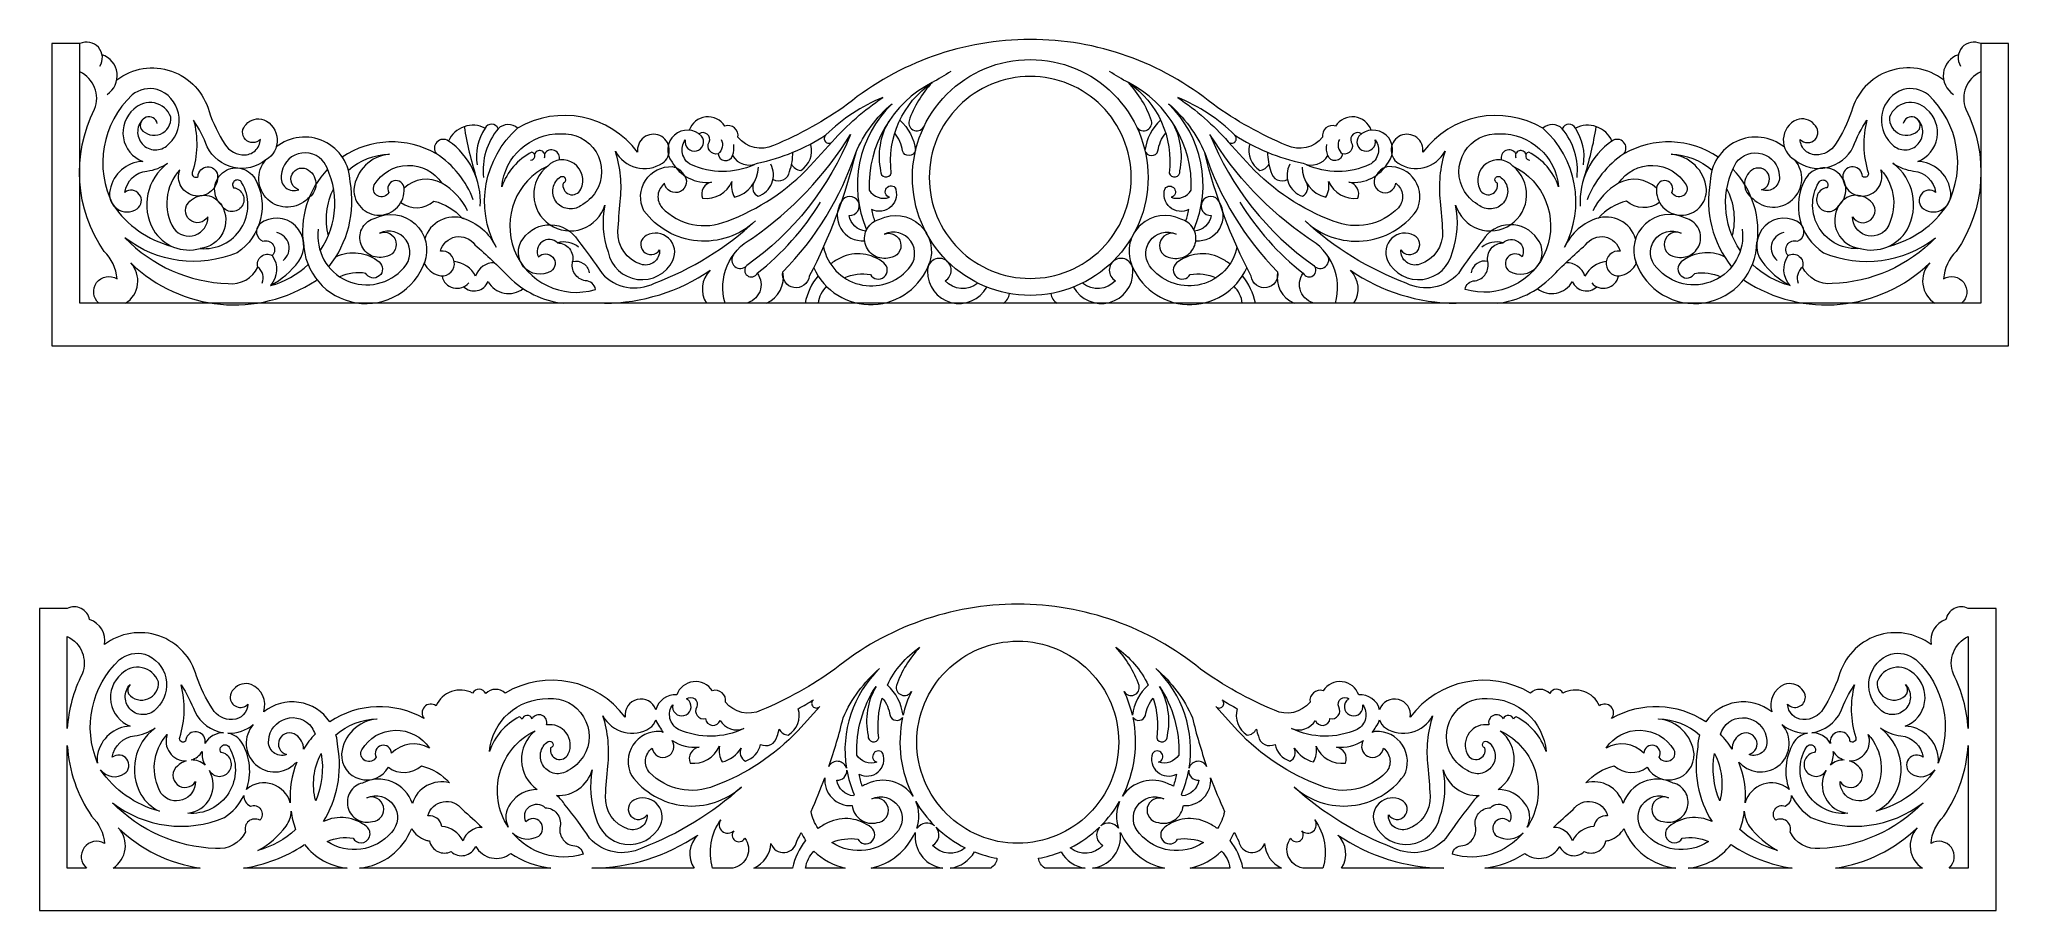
# Model space of a CAD drawing. Header units: millimetres. Extents: x 5492 to 5694, y 3685 to 3774.
import ezdxf

# ---------------------------------------------------------------- set-up
doc = ezdxf.new("R2010")
doc.units = ezdxf.units.MM
doc.header["$MEASUREMENT"] = 0
doc.layers.add('SITARA ALL', color=18, linetype='Continuous', true_color=0x000000)

msp = doc.modelspace()

# ---------------------------------------------------------------- linework, layer by layer
at = {"layer": 'SITARA ALL', "color": 1, "lineweight": 9, "true_color": 0xff0000}
for points, knots in [([(5498.41, 3771.75), (5498.8, 3772.35), (5498.74, 3773.14), (5498.26, 3773.68), (5497.78, 3774.22), (5497, 3774.37), (5496.36, 3774.06), (5496.36, 3774.06), (5493.5, 3774.06), (5493.5, 3774.06), (5493.5, 3774.06), (5493.5, 3747.53), (5493.5, 3747.53), (5493.5, 3747.53), (5493.5, 3743.19), (5493.5, 3743.19), (5493.5, 3743.19), (5593.5, 3743.19), (5593.5, 3743.19), (5593.5, 3743.19), (5693.5, 3743.19), (5693.5, 3743.19), (5693.5, 3743.19), (5693.5, 3747.53), (5693.5, 3747.53), (5693.5, 3747.53), (5693.5, 3774.06), (5693.5, 3774.06), (5693.5, 3774.06), (5690.65, 3774.06), (5690.65, 3774.06), (5690, 3774.37), (5689.22, 3774.22), (5688.75, 3773.68), (5688.27, 3773.14), (5688.21, 3772.35), (5688.6, 3771.75)], [0, 0, 0, 0, 0.076923, 0.076923, 0.076923, 0.153846, 0.153846, 0.153846, 0.230769, 0.230769, 0.230769, 0.307692, 0.307692, 0.307692, 0.384615, 0.384615, 0.384615, 0.461538, 0.461538, 0.461538, 0.538462, 0.538462, 0.538462, 0.615385, 0.615385, 0.615385, 0.692308, 0.692308, 0.692308, 0.769231, 0.769231, 0.769231, 0.846154, 0.846154, 0.846154, 1, 1, 1, 1]), ([(5690.65, 3774.06), (5690.65, 3774.06), (5690.65, 3747.53), (5690.65, 3747.53), (5690.65, 3747.53), (5593.5, 3747.53), (5593.5, 3747.53), (5593.5, 3747.53), (5496.36, 3747.53), (5496.36, 3747.53), (5496.36, 3747.53), (5496.36, 3774.06), (5496.36, 3774.06)], [0, 0, 0, 0, 0.2, 0.2, 0.2, 0.4, 0.4, 0.4, 0.6, 0.6, 0.6, 1, 1, 1, 1]), ([(5628.35, 3765.21), (5628.1, 3765.95), (5627.45, 3766.48), (5626.67, 3766.57), (5625.89, 3766.66), (5625.13, 3766.3), (5624.71, 3765.64), (5624.37, 3765.75), (5624, 3765.68), (5623.72, 3765.44), (5623.45, 3765.2), (5623.32, 3764.84), (5623.38, 3764.49), (5622.5, 3763.4), (5620.99, 3763.06), (5619.73, 3763.65), (5617.07, 3764.77), (5614.54, 3766.18), (5612.19, 3767.86), (5606.9, 3772.15), (5600.31, 3774.49), (5593.5, 3774.49), (5586.7, 3774.48), (5580.1, 3772.15), (5574.82, 3767.86), (5572.47, 3766.18), (5569.94, 3764.77), (5567.27, 3763.65), (5566.01, 3763.05), (5564.5, 3763.4), (5563.63, 3764.49), (5563.68, 3764.84), (5563.55, 3765.2), (5563.28, 3765.44), (5563.01, 3765.68), (5562.63, 3765.75), (5562.29, 3765.64), (5561.87, 3766.3), (5561.11, 3766.66), (5560.33, 3766.57), (5559.56, 3766.48), (5558.9, 3765.95), (5558.65, 3765.21)], [0, 0, 0, 0, 0.066667, 0.066667, 0.066667, 0.133333, 0.133333, 0.133333, 0.2, 0.2, 0.2, 0.266667, 0.266667, 0.266667, 0.333333, 0.333333, 0.333333, 0.4, 0.4, 0.4, 0.466667, 0.466667, 0.466667, 0.533333, 0.533333, 0.533333, 0.6, 0.6, 0.6, 0.666667, 0.666667, 0.666667, 0.733333, 0.733333, 0.733333, 0.8, 0.8, 0.8, 0.866667, 0.866667, 0.866667, 1, 1, 1, 1]), ([(5499.14, 3768.87), (5499.88, 3769.34), (5500.28, 3770.19), (5500.17, 3771.05), (5500.06, 3771.92), (5499.46, 3772.64), (5498.63, 3772.92)], [0, 0, 0, 0, 0.333333, 0.333333, 0.333333, 1, 1, 1, 1]), ([(5500.15, 3770.36), (5501.74, 3771.57), (5503.83, 3771.9), (5505.72, 3771.25), (5507.61, 3770.6), (5509.05, 3769.05), (5509.57, 3767.12), (5509.98, 3765.95), (5510.53, 3764.83), (5511.19, 3763.78), (5511.62, 3763.09), (5512.39, 3762.67), (5513.21, 3762.69)], [0, 0, 0, 0, 0.2, 0.2, 0.2, 0.4, 0.4, 0.4, 0.6, 0.6, 0.6, 1, 1, 1, 1]), ([(5593.5, 3772.43), (5590.31, 3772.43), (5587.24, 3771.16), (5584.98, 3768.9), (5582.72, 3766.64), (5581.46, 3763.58), (5581.46, 3760.39), (5581.46, 3757.19), (5582.73, 3754.13), (5584.99, 3751.87), (5587.25, 3749.61), (5590.31, 3748.34), (5593.5, 3748.34), (5596.7, 3748.35), (5599.76, 3749.62), (5602.02, 3751.88), (5604.28, 3754.14), (5605.55, 3757.19), (5605.55, 3760.39), (5605.54, 3763.58), (5604.27, 3766.65), (5602.01, 3768.91), (5599.75, 3771.17), (5596.7, 3772.43), (5593.5, 3772.43)], [0, 0, 0, 0, 0.125, 0.125, 0.125, 0.25, 0.25, 0.25, 0.375, 0.375, 0.375, 0.5, 0.5, 0.5, 0.625, 0.625, 0.625, 0.75, 0.75, 0.75, 0.875, 0.875, 0.875, 1, 1, 1, 1]), ([(5686.85, 3770.36), (5685.26, 3771.57), (5683.17, 3771.9), (5681.28, 3771.25), (5679.39, 3770.6), (5677.95, 3769.05), (5677.44, 3767.12), (5677.02, 3765.95), (5676.48, 3764.83), (5675.82, 3763.78), (5675.38, 3763.09), (5674.61, 3762.67), (5673.79, 3762.69)], [0, 0, 0, 0, 0.2, 0.2, 0.2, 0.4, 0.4, 0.4, 0.6, 0.6, 0.6, 1, 1, 1, 1]), ([(5688.37, 3772.92), (5687.54, 3772.64), (5686.94, 3771.92), (5686.83, 3771.05), (5686.73, 3770.19), (5687.13, 3769.34), (5687.86, 3768.87)], [0, 0, 0, 0, 0.333333, 0.333333, 0.333333, 1, 1, 1, 1]), ([(5498.31, 3747.53), (5497.7, 3748.07), (5497.6, 3748.98), (5498.08, 3749.64), (5498.57, 3750.29), (5499.47, 3750.46), (5500.16, 3750.03), (5500.07, 3751.09), (5499.61, 3752.09), (5498.85, 3752.83), (5495.88, 3757.12), (5495.51, 3762.7), (5497.87, 3767.35), (5498.46, 3768.83), (5497.8, 3770.51), (5496.36, 3771.18)], [0, 0, 0, 0, 0.166667, 0.166667, 0.166667, 0.333333, 0.333333, 0.333333, 0.5, 0.5, 0.5, 0.666667, 0.666667, 0.666667, 1, 1, 1, 1]), ([(5585.38, 3771.22), (5584.77, 3770.8), (5584.13, 3770.42), (5583.47, 3770.08), (5579.38, 3767.97), (5576.87, 3763.69), (5577.04, 3759.09), (5577.48, 3758.39), (5578.33, 3758.09), (5579.11, 3758.36), (5578.92, 3758.42), (5578.77, 3758.57), (5578.71, 3758.76), (5578.65, 3758.94), (5578.69, 3759.15), (5578.81, 3759.31), (5578.93, 3759.46), (5579.13, 3759.55), (5579.32, 3759.54), (5579.52, 3759.52), (5579.7, 3759.42), (5579.8, 3759.25)], [0, 0, 0, 0, 0.125, 0.125, 0.125, 0.25, 0.25, 0.25, 0.375, 0.375, 0.375, 0.5, 0.5, 0.5, 0.625, 0.625, 0.625, 0.75, 0.75, 0.75, 1, 1, 1, 1]), ([(5579.02, 3766.09), (5578.14, 3764.57), (5577.85, 3762.78), (5578.21, 3761.06), (5578.17, 3760.77), (5578.36, 3760.5), (5578.65, 3760.44), (5578.93, 3760.38), (5579.22, 3760.55), (5579.3, 3760.83), (5578.84, 3764.45), (5580.46, 3768.02), (5583.47, 3770.08), (5582.42, 3768.96), (5581.61, 3767.63), (5581.11, 3766.18), (5581, 3765.76), (5581.24, 3765.32), (5581.66, 3765.19), (5582.07, 3765.06), (5582.52, 3765.27), (5582.68, 3765.67)], [0, 0, 0, 0, 0.125, 0.125, 0.125, 0.25, 0.25, 0.25, 0.375, 0.375, 0.375, 0.5, 0.5, 0.5, 0.625, 0.625, 0.625, 0.75, 0.75, 0.75, 1, 1, 1, 1]), ([(5593.5, 3770.71), (5596.24, 3770.71), (5598.86, 3769.63), (5600.8, 3767.69), (5602.73, 3765.76), (5603.82, 3763.12), (5603.82, 3760.39), (5603.82, 3757.65), (5602.74, 3755.03), (5600.81, 3753.09), (5598.87, 3751.16), (5596.24, 3750.07), (5593.5, 3750.07), (5590.77, 3750.07), (5588.14, 3751.15), (5586.21, 3753.08), (5584.27, 3755.02), (5583.18, 3757.65), (5583.18, 3760.39), (5583.18, 3763.12), (5584.26, 3765.75), (5586.2, 3767.68), (5588.13, 3769.62), (5590.77, 3770.71), (5593.5, 3770.71)], [0, 0, 0, 0, 0.125, 0.125, 0.125, 0.25, 0.25, 0.25, 0.375, 0.375, 0.375, 0.5, 0.5, 0.5, 0.625, 0.625, 0.625, 0.75, 0.75, 0.75, 0.875, 0.875, 0.875, 1, 1, 1, 1]), ([(5609.41, 3755.91), (5609.53, 3756.31), (5609.64, 3756.72), (5609.72, 3757.13), (5609.09, 3756.79), (5608.32, 3756.88), (5607.77, 3757.35), (5607.23, 3757.82), (5607.03, 3758.57), (5607.28, 3759.25), (5607.38, 3759.4), (5607.56, 3759.5), (5607.75, 3759.5), (5607.94, 3759.5), (5608.12, 3759.41), (5608.23, 3759.25), (5608.34, 3759.1), (5608.37, 3758.9), (5608.3, 3758.72), (5608.23, 3758.54), (5608.08, 3758.4), (5607.9, 3758.36), (5608.67, 3758.09), (5609.53, 3758.39), (5609.96, 3759.09), (5610.13, 3763.69), (5607.63, 3767.97), (5603.53, 3770.08), (5602.87, 3770.42), (5602.24, 3770.8), (5601.62, 3771.22)], [0, 0, 0, 0, 0.090909, 0.090909, 0.090909, 0.181818, 0.181818, 0.181818, 0.272727, 0.272727, 0.272727, 0.363636, 0.363636, 0.363636, 0.454545, 0.454545, 0.454545, 0.545455, 0.545455, 0.545455, 0.636364, 0.636364, 0.636364, 0.727273, 0.727273, 0.727273, 0.818182, 0.818182, 0.818182, 1, 1, 1, 1]), ([(5604.33, 3765.67), (5604.49, 3765.27), (5604.93, 3765.06), (5605.35, 3765.19), (5605.76, 3765.32), (5606, 3765.76), (5605.9, 3766.18), (5605.39, 3767.63), (5604.58, 3768.96), (5603.53, 3770.08), (5606.55, 3768.02), (5608.16, 3764.45), (5607.7, 3760.83), (5607.79, 3760.55), (5608.07, 3760.38), (5608.36, 3760.44), (5608.64, 3760.5), (5608.83, 3760.77), (5608.8, 3761.06), (5609.16, 3762.78), (5608.87, 3764.57), (5607.99, 3766.09)], [0, 0, 0, 0, 0.125, 0.125, 0.125, 0.25, 0.25, 0.25, 0.375, 0.375, 0.375, 0.5, 0.5, 0.5, 0.625, 0.625, 0.625, 0.75, 0.75, 0.75, 1, 1, 1, 1]), ([(5690.65, 3771.18), (5689.21, 3770.5), (5688.54, 3768.83), (5689.13, 3767.35), (5691.49, 3762.7), (5691.12, 3757.13), (5688.15, 3752.83), (5687.39, 3752.09), (5686.93, 3751.09), (5686.85, 3750.03), (5687.53, 3750.46), (5688.44, 3750.29), (5688.92, 3749.64), (5689.4, 3748.98), (5689.31, 3748.07), (5688.7, 3747.53)], [0, 0, 0, 0, 0.166667, 0.166667, 0.166667, 0.333333, 0.333333, 0.333333, 0.5, 0.5, 0.5, 0.666667, 0.666667, 0.666667, 1, 1, 1, 1]), ([(5502.78, 3766.3), (5502.44, 3765.94), (5502.25, 3765.46), (5502.27, 3764.96), (5502.29, 3764.47), (5502.51, 3764.01), (5502.88, 3763.68), (5503.24, 3763.34), (5503.73, 3763.18), (5504.22, 3763.21), (5504.72, 3763.24), (5505.17, 3763.48), (5505.49, 3763.85), (5506.33, 3764.65), (5506.69, 3765.83), (5506.44, 3766.96), (5506.19, 3768.09), (5505.37, 3769), (5504.28, 3769.38), (5503.38, 3769.61), (5502.43, 3769.4), (5501.7, 3768.82), (5498.62, 3765.93), (5497.82, 3761.35), (5499.75, 3757.59), (5501.18, 3755.48), (5503.32, 3753.98), (5505.78, 3753.35)], [0, 0, 0, 0, 0.1, 0.1, 0.1, 0.2, 0.2, 0.2, 0.3, 0.3, 0.3, 0.4, 0.4, 0.4, 0.5, 0.5, 0.5, 0.6, 0.6, 0.6, 0.7, 0.7, 0.7, 0.8, 0.8, 0.8, 1, 1, 1, 1]), ([(5504.28, 3765.9), (5504.22, 3766.15), (5504.06, 3766.35), (5503.85, 3766.47), (5503.63, 3766.59), (5503.37, 3766.61), (5503.14, 3766.53), (5502.9, 3766.45), (5502.71, 3766.27), (5502.61, 3766.04), (5502.52, 3765.82), (5502.52, 3765.56), (5502.62, 3765.33), (5503.1, 3764.75), (5503.9, 3764.54), (5504.6, 3764.82), (5505.3, 3765.11), (5505.73, 3765.81), (5505.66, 3766.57), (5505.39, 3767.3), (5504.76, 3767.84), (5503.99, 3768), (5503.23, 3768.16), (5502.43, 3767.92), (5501.89, 3767.36), (5501.03, 3766.65), (5500.62, 3765.54), (5500.81, 3764.44), (5501, 3763.34), (5501.75, 3762.42), (5502.79, 3762.03), (5501.14, 3761.96), (5499.76, 3760.77), (5499.46, 3759.14), (5499.26, 3758.41), (5499.53, 3757.64), (5500.15, 3757.2), (5500.77, 3756.76), (5501.59, 3756.75), (5502.21, 3757.18), (5502.44, 3757.35), (5502.6, 3757.6), (5502.64, 3757.88), (5502.68, 3758.15), (5502.61, 3758.44), (5502.44, 3758.66), (5502.28, 3758.89), (5502.02, 3759.04), (5501.74, 3759.08), (5501.46, 3759.11), (5501.18, 3759.04), (5500.96, 3758.86), (5501.12, 3760.03), (5502.06, 3760.92), (5503.22, 3761.04), (5503.98, 3761.14), (5504.69, 3761.41), (5505.32, 3761.83), (5503.2, 3760.25), (5502.58, 3757.34), (5503.88, 3755.04), (5504.87, 3753.4), (5506.82, 3752.62), (5508.66, 3753.13)], [0, 0, 0, 0, 0.045455, 0.045455, 0.045455, 0.090909, 0.090909, 0.090909, 0.136364, 0.136364, 0.136364, 0.181818, 0.181818, 0.181818, 0.227273, 0.227273, 0.227273, 0.272727, 0.272727, 0.272727, 0.318182, 0.318182, 0.318182, 0.363636, 0.363636, 0.363636, 0.409091, 0.409091, 0.409091, 0.454545, 0.454545, 0.454545, 0.5, 0.5, 0.5, 0.545455, 0.545455, 0.545455, 0.590909, 0.590909, 0.590909, 0.636364, 0.636364, 0.636364, 0.681818, 0.681818, 0.681818, 0.727273, 0.727273, 0.727273, 0.772727, 0.772727, 0.772727, 0.818182, 0.818182, 0.818182, 0.863636, 0.863636, 0.863636, 0.909091, 0.909091, 0.909091, 1, 1, 1, 1]), ([(5561.59, 3762.8), (5561.62, 3762.44), (5561.9, 3762.15), (5562.26, 3762.11), (5562.62, 3762.06), (5562.97, 3762.28), (5563.08, 3762.62), (5563.59, 3761.74), (5564.69, 3761.4), (5565.61, 3761.84), (5568.1, 3762.36), (5570.48, 3763.34), (5572.62, 3764.73), (5572.51, 3764.65), (5572.45, 3764.53), (5572.44, 3764.4), (5572.43, 3764.26), (5572.48, 3764.13), (5572.56, 3764.04), (5572.65, 3763.94), (5572.78, 3763.88), (5572.91, 3763.88), (5573.05, 3763.88), (5573.17, 3763.93), (5573.27, 3764.03), (5574.79, 3765.75), (5576.52, 3767.27), (5578.42, 3768.55), (5576.25, 3767.68), (5574.28, 3766.38), (5572.62, 3764.73)], [0, 0, 0, 0, 0.090909, 0.090909, 0.090909, 0.181818, 0.181818, 0.181818, 0.272727, 0.272727, 0.272727, 0.363636, 0.363636, 0.363636, 0.454545, 0.454545, 0.454545, 0.545455, 0.545455, 0.545455, 0.636364, 0.636364, 0.636364, 0.727273, 0.727273, 0.727273, 0.818182, 0.818182, 0.818182, 1, 1, 1, 1]), ([(5575.66, 3762.89), (5574.59, 3758.52), (5573, 3754.29), (5570.92, 3750.29), (5570.87, 3749.93), (5570.67, 3749.6), (5570.37, 3749.38), (5570.07, 3749.16), (5569.7, 3749.07), (5569.34, 3749.13), (5568.97, 3749.2), (5568.65, 3749.4), (5568.44, 3749.71), (5568.23, 3750.01), (5568.15, 3750.39), (5568.22, 3750.75), (5571.59, 3754.18), (5574.14, 3758.33), (5575.66, 3762.89), (5576.5, 3764.83), (5577.77, 3766.54), (5579.38, 3767.92), (5575.91, 3764.59), (5574.88, 3759.46), (5576.78, 3755.05)], [0, 0, 0, 0, 0.111111, 0.111111, 0.111111, 0.222222, 0.222222, 0.222222, 0.333333, 0.333333, 0.333333, 0.444444, 0.444444, 0.444444, 0.555556, 0.555556, 0.555556, 0.666667, 0.666667, 0.666667, 0.777778, 0.777778, 0.777778, 1, 1, 1, 1]), ([(5610.22, 3755.05), (5612.13, 3759.47), (5611.09, 3764.59), (5607.63, 3767.92), (5609.23, 3766.54), (5610.5, 3764.83), (5611.34, 3762.89), (5612.87, 3758.33), (5615.41, 3754.18), (5618.78, 3750.75), (5618.85, 3750.39), (5618.77, 3750.01), (5618.57, 3749.71), (5618.36, 3749.4), (5618.03, 3749.2), (5617.67, 3749.13), (5617.3, 3749.07), (5616.93, 3749.16), (5616.63, 3749.38), (5616.33, 3749.6), (5616.14, 3749.93), (5616.09, 3750.29), (5614, 3754.29), (5612.41, 3758.52), (5611.34, 3762.89)], [0, 0, 0, 0, 0.111111, 0.111111, 0.111111, 0.222222, 0.222222, 0.222222, 0.333333, 0.333333, 0.333333, 0.444444, 0.444444, 0.444444, 0.555556, 0.555556, 0.555556, 0.666667, 0.666667, 0.666667, 0.777778, 0.777778, 0.777778, 1, 1, 1, 1]), ([(5614.39, 3764.73), (5612.72, 3766.38), (5610.75, 3767.68), (5608.58, 3768.55), (5610.48, 3767.27), (5612.22, 3765.75), (5613.74, 3764.03), (5613.83, 3763.93), (5613.96, 3763.88), (5614.09, 3763.88), (5614.22, 3763.88), (5614.35, 3763.94), (5614.44, 3764.04), (5614.53, 3764.13), (5614.57, 3764.26), (5614.56, 3764.4), (5614.55, 3764.53), (5614.49, 3764.65), (5614.39, 3764.73), (5616.52, 3763.34), (5618.9, 3762.36), (5621.4, 3761.84), (5622.32, 3761.4), (5623.42, 3761.74), (5623.92, 3762.62)], [0, 0, 0, 0, 0.111111, 0.111111, 0.111111, 0.222222, 0.222222, 0.222222, 0.333333, 0.333333, 0.333333, 0.444444, 0.444444, 0.444444, 0.555556, 0.555556, 0.555556, 0.666667, 0.666667, 0.666667, 0.777778, 0.777778, 0.777778, 1, 1, 1, 1]), ([(5678.34, 3753.13), (5680.18, 3752.62), (5682.14, 3753.4), (5683.12, 3755.04), (5684.42, 3757.35), (5683.8, 3760.25), (5681.68, 3761.83), (5682.31, 3761.41), (5683.03, 3761.14), (5683.78, 3761.04), (5684.95, 3760.93), (5685.88, 3760.03), (5686.04, 3758.86), (5685.82, 3759.04), (5685.54, 3759.11), (5685.26, 3759.08), (5684.98, 3759.04), (5684.73, 3758.89), (5684.56, 3758.66), (5684.39, 3758.44), (5684.32, 3758.15), (5684.36, 3757.88), (5684.41, 3757.6), (5684.56, 3757.35), (5684.79, 3757.18), (5685.41, 3756.75), (5686.24, 3756.76), (5686.85, 3757.2), (5687.47, 3757.64), (5687.75, 3758.41), (5687.54, 3759.14), (5687.24, 3760.77), (5685.86, 3761.96), (5684.21, 3762.03), (5685.25, 3762.42), (5686.01, 3763.34), (5686.19, 3764.44), (5686.38, 3765.54), (5685.97, 3766.65), (5685.12, 3767.36), (5684.57, 3767.92), (5683.78, 3768.16), (5683.01, 3768), (5682.25, 3767.84), (5681.62, 3767.3), (5681.34, 3766.57), (5681.27, 3765.81), (5681.7, 3765.11), (5682.4, 3764.82), (5683.1, 3764.54), (5683.91, 3764.74), (5684.38, 3765.33), (5684.48, 3765.56), (5684.49, 3765.82), (5684.39, 3766.04), (5684.29, 3766.27), (5684.1, 3766.45), (5683.87, 3766.53), (5683.63, 3766.61), (5683.38, 3766.59), (5683.16, 3766.47), (5682.94, 3766.35), (5682.78, 3766.15), (5682.73, 3765.9)], [0, 0, 0, 0, 0.045455, 0.045455, 0.045455, 0.090909, 0.090909, 0.090909, 0.136364, 0.136364, 0.136364, 0.181818, 0.181818, 0.181818, 0.227273, 0.227273, 0.227273, 0.272727, 0.272727, 0.272727, 0.318182, 0.318182, 0.318182, 0.363636, 0.363636, 0.363636, 0.409091, 0.409091, 0.409091, 0.454545, 0.454545, 0.454545, 0.5, 0.5, 0.5, 0.545455, 0.545455, 0.545455, 0.590909, 0.590909, 0.590909, 0.636364, 0.636364, 0.636364, 0.681818, 0.681818, 0.681818, 0.727273, 0.727273, 0.727273, 0.772727, 0.772727, 0.772727, 0.818182, 0.818182, 0.818182, 0.863636, 0.863636, 0.863636, 0.909091, 0.909091, 0.909091, 1, 1, 1, 1]), ([(5681.23, 3753.35), (5683.68, 3753.98), (5685.83, 3755.48), (5687.25, 3757.59), (5689.18, 3761.35), (5688.39, 3765.93), (5685.3, 3768.82), (5684.58, 3769.4), (5683.63, 3769.61), (5682.73, 3769.38), (5681.63, 3769), (5680.82, 3768.09), (5680.57, 3766.96), (5680.32, 3765.83), (5680.68, 3764.65), (5681.51, 3763.85), (5681.83, 3763.48), (5682.29, 3763.24), (5682.78, 3763.21), (5683.27, 3763.18), (5683.76, 3763.34), (5684.13, 3763.68), (5684.49, 3764.01), (5684.71, 3764.47), (5684.73, 3764.96), (5684.75, 3765.46), (5684.57, 3765.94), (5684.23, 3766.3)], [0, 0, 0, 0, 0.1, 0.1, 0.1, 0.2, 0.2, 0.2, 0.3, 0.3, 0.3, 0.4, 0.4, 0.4, 0.5, 0.5, 0.5, 0.6, 0.6, 0.6, 0.7, 0.7, 0.7, 0.8, 0.8, 0.8, 1, 1, 1, 1]), ([(5513.07, 3762.69), (5513.51, 3762.67), (5513.94, 3762.82), (5514.27, 3763.12), (5514.6, 3763.41), (5514.79, 3763.83), (5514.81, 3764.27), (5514.61, 3764.06), (5514.33, 3763.94), (5514.05, 3763.95), (5513.76, 3763.95), (5513.48, 3764.07), (5513.28, 3764.28), (5513.09, 3764.49), (5512.98, 3764.77), (5513, 3765.06), (5513.02, 3765.35), (5513.15, 3765.62), (5513.37, 3765.81), (5513.81, 3766.32), (5514.52, 3766.51), (5515.16, 3766.29), (5515.95, 3765.94), (5516.49, 3765.17), (5516.53, 3764.3), (5516.58, 3763.43), (5516.13, 3762.61), (5515.37, 3762.18), (5514.44, 3761.44), (5513.22, 3761.15), (5512.06, 3761.41), (5510.9, 3761.67), (5509.91, 3762.44), (5509.39, 3763.51), (5509.02, 3764.47), (5508.55, 3765.38), (5507.99, 3766.24), (5508.45, 3764.48), (5508.41, 3762.62), (5507.85, 3760.88), (5507.8, 3760.73), (5507.86, 3760.55), (5508, 3760.46), (5508.14, 3760.37), (5508.32, 3760.38), (5508.45, 3760.49), (5508.46, 3761), (5508.86, 3761.43), (5509.38, 3761.47), (5509.89, 3761.51), (5510.35, 3761.15), (5510.44, 3760.65), (5510.49, 3760.04), (5510.26, 3759.45), (5509.82, 3759.03), (5509.38, 3758.62), (5508.78, 3758.42), (5508.18, 3758.51), (5507.58, 3758.59), (5507.05, 3758.94), (5506.73, 3759.45), (5506.42, 3759.97), (5506.36, 3760.6), (5506.57, 3761.17), (5505.07, 3759.52), (5504.82, 3757.08), (5505.96, 3755.16), (5506.47, 3754.49), (5507.34, 3754.23), (5508.14, 3754.5), (5508.93, 3754.77), (5509.46, 3755.52), (5509.45, 3756.37), (5509.26, 3756.05), (5508.95, 3755.84), (5508.59, 3755.78), (5508.23, 3755.72), (5507.86, 3755.83), (5507.59, 3756.06), (5507.31, 3756.3), (5507.15, 3756.65), (5507.16, 3757.01), (5507.16, 3757.38), (5507.33, 3757.72), (5507.61, 3757.95), (5508.06, 3758.41), (5508.7, 3758.64), (5509.34, 3758.55), (5509.98, 3758.47), (5510.55, 3758.08), (5510.86, 3757.52), (5511.37, 3756.67), (5511.41, 3755.61), (5510.97, 3754.72), (5510.52, 3753.83), (5509.65, 3753.23), (5508.66, 3753.13), (5510.34, 3752.98), (5511.96, 3753.78), (5512.85, 3755.2), (5513.75, 3756.63), (5513.77, 3758.43), (5512.9, 3759.88), (5512.83, 3760), (5512.72, 3760.08), (5512.59, 3760.12), (5512.45, 3760.15), (5512.31, 3760.13), (5512.2, 3760.05), (5512.08, 3759.98), (5512, 3759.86), (5511.98, 3759.72), (5511.95, 3759.59), (5511.99, 3759.45), (5512.07, 3759.34), (5512.49, 3759.29), (5512.85, 3759.02), (5513.03, 3758.63), (5513.2, 3758.25), (5513.17, 3757.8), (5512.93, 3757.45), (5512.7, 3757.1), (5512.3, 3756.89), (5511.88, 3756.91), (5511.45, 3756.92), (5511.07, 3757.15), (5510.86, 3757.52), (5510.39, 3757.95), (5510.12, 3758.57), (5510.14, 3759.21), (5510.15, 3759.85), (5510.45, 3760.45), (5510.94, 3760.86), (5511.44, 3761.27), (5512.09, 3761.44), (5512.72, 3761.33), (5513.35, 3761.22), (5513.91, 3760.84), (5514.24, 3760.3), (5515.74, 3757.69), (5514.94, 3754.35), (5512.43, 3752.7), (5508.62, 3751.1), (5504.23, 3751.68), (5500.97, 3754.22), (5503.75, 3751.35), (5507.53, 3749.68), (5511.52, 3749.54), (5512.79, 3749.4), (5514.01, 3750.08), (5514.57, 3751.23)], [0, 0, 0, 0, 0.019608, 0.019608, 0.019608, 0.039216, 0.039216, 0.039216, 0.058824, 0.058824, 0.058824, 0.078431, 0.078431, 0.078431, 0.098039, 0.098039, 0.098039, 0.117647, 0.117647, 0.117647, 0.137255, 0.137255, 0.137255, 0.156863, 0.156863, 0.156863, 0.176471, 0.176471, 0.176471, 0.196078, 0.196078, 0.196078, 0.215686, 0.215686, 0.215686, 0.235294, 0.235294, 0.235294, 0.254902, 0.254902, 0.254902, 0.27451, 0.27451, 0.27451, 0.294118, 0.294118, 0.294118, 0.313725, 0.313725, 0.313725, 0.333333, 0.333333, 0.333333, 0.352941, 0.352941, 0.352941, 0.372549, 0.372549, 0.372549, 0.392157, 0.392157, 0.392157, 0.411765, 0.411765, 0.411765, 0.431373, 0.431373, 0.431373, 0.45098, 0.45098, 0.45098, 0.470588, 0.470588, 0.470588, 0.490196, 0.490196, 0.490196, 0.509804, 0.509804, 0.509804, 0.529412, 0.529412, 0.529412, 0.54902, 0.54902, 0.54902, 0.568627, 0.568627, 0.568627, 0.588235, 0.588235, 0.588235, 0.607843, 0.607843, 0.607843, 0.627451, 0.627451, 0.627451, 0.647059, 0.647059, 0.647059, 0.666667, 0.666667, 0.666667, 0.686275, 0.686275, 0.686275, 0.705882, 0.705882, 0.705882, 0.72549, 0.72549, 0.72549, 0.745098, 0.745098, 0.745098, 0.764706, 0.764706, 0.764706, 0.784314, 0.784314, 0.784314, 0.803922, 0.803922, 0.803922, 0.823529, 0.823529, 0.823529, 0.843137, 0.843137, 0.843137, 0.862745, 0.862745, 0.862745, 0.882353, 0.882353, 0.882353, 0.901961, 0.901961, 0.901961, 0.921569, 0.921569, 0.921569, 0.941176, 0.941176, 0.941176, 0.960784, 0.960784, 0.960784, 1, 1, 1, 1]), ([(5544.18, 3761.55), (5543.25, 3760.82), (5542.72, 3759.69), (5542.76, 3758.51), (5542.8, 3757.33), (5543.4, 3756.24), (5544.38, 3755.57), (5545.36, 3754.91), (5546.59, 3754.75), (5547.71, 3755.14), (5548.82, 3755.54), (5549.68, 3756.44), (5550.02, 3757.57), (5549.7, 3755.97), (5549.81, 3754.32), (5550.35, 3752.78), (5550.66, 3751.3), (5551.86, 3750.17), (5553.36, 3749.98), (5554.86, 3749.78), (5556.31, 3750.56), (5556.98, 3751.91), (5557.34, 3752.68), (5557.16, 3753.59), (5556.54, 3754.17), (5555.93, 3754.75), (5555.01, 3754.87), (5554.26, 3754.47), (5553.97, 3754.32), (5553.77, 3754.05), (5553.71, 3753.73), (5553.65, 3753.41), (5553.75, 3753.08), (5553.97, 3752.84), (5554.19, 3752.6), (5554.5, 3752.48), (5554.83, 3752.51), (5555.15, 3752.53), (5555.44, 3752.71), (5555.61, 3752.99), (5555.65, 3752.5), (5555.43, 3752.03), (5555.05, 3751.74), (5554.66, 3751.44), (5554.15, 3751.36), (5553.69, 3751.52), (5552.24, 3751.99), (5551.29, 3753.37), (5551.36, 3754.89), (5551.42, 3755.91), (5551.5, 3756.92), (5551.59, 3757.93), (5551.8, 3759.66), (5551.63, 3761.42), (5551.1, 3763.08), (5551.55, 3762.25), (5552.32, 3761.65), (5553.23, 3761.41), (5554.14, 3761.18), (5555.11, 3761.33), (5555.91, 3761.84), (5556.39, 3762.17), (5556.66, 3762.74), (5556.6, 3763.33), (5556.55, 3763.91), (5556.18, 3764.42), (5555.64, 3764.66), (5555.1, 3764.9), (5554.48, 3764.83), (5554.01, 3764.47), (5553.54, 3764.12), (5553.29, 3763.54), (5553.37, 3762.96), (5550.51, 3766.79), (5545.23, 3767.86), (5541.11, 3765.41), (5540.54, 3765.93), (5539.67, 3765.91), (5539.12, 3765.37), (5539.01, 3765.63), (5538.75, 3765.81), (5538.46, 3765.82), (5538.18, 3765.82), (5537.91, 3765.67), (5537.78, 3765.41), (5537.04, 3764.32), (5536.75, 3762.98), (5536.97, 3761.68)], [0, 0, 0, 0, 0.033333, 0.033333, 0.033333, 0.066667, 0.066667, 0.066667, 0.1, 0.1, 0.1, 0.133333, 0.133333, 0.133333, 0.166667, 0.166667, 0.166667, 0.2, 0.2, 0.2, 0.233333, 0.233333, 0.233333, 0.266667, 0.266667, 0.266667, 0.3, 0.3, 0.3, 0.333333, 0.333333, 0.333333, 0.366667, 0.366667, 0.366667, 0.4, 0.4, 0.4, 0.433333, 0.433333, 0.433333, 0.466667, 0.466667, 0.466667, 0.5, 0.5, 0.5, 0.533333, 0.533333, 0.533333, 0.566667, 0.566667, 0.566667, 0.6, 0.6, 0.6, 0.633333, 0.633333, 0.633333, 0.666667, 0.666667, 0.666667, 0.7, 0.7, 0.7, 0.733333, 0.733333, 0.733333, 0.766667, 0.766667, 0.766667, 0.8, 0.8, 0.8, 0.833333, 0.833333, 0.833333, 0.866667, 0.866667, 0.866667, 0.9, 0.9, 0.9, 0.933333, 0.933333, 0.933333, 1, 1, 1, 1]), ([(5580.17, 3766.23), (5581.06, 3765.43), (5581.63, 3764.33), (5581.78, 3763.14), (5581.7, 3762.84), (5581.43, 3762.63), (5581.12, 3762.62), (5580.81, 3762.61), (5580.53, 3762.81), (5580.44, 3763.11), (5580.36, 3763.77), (5580.08, 3764.39), (5579.65, 3764.9)], [0, 0, 0, 0, 0.2, 0.2, 0.2, 0.4, 0.4, 0.4, 0.6, 0.6, 0.6, 1, 1, 1, 1]), ([(5606.83, 3766.23), (5605.94, 3765.43), (5605.37, 3764.33), (5605.23, 3763.14), (5605.3, 3762.84), (5605.57, 3762.63), (5605.88, 3762.62), (5606.19, 3762.61), (5606.47, 3762.81), (5606.56, 3763.11), (5606.65, 3763.77), (5606.92, 3764.39), (5607.35, 3764.9)], [0, 0, 0, 0, 0.2, 0.2, 0.2, 0.4, 0.4, 0.4, 0.6, 0.6, 0.6, 1, 1, 1, 1]), ([(5650.04, 3761.68), (5650.25, 3762.98), (5649.96, 3764.32), (5649.22, 3765.41), (5649.09, 3765.67), (5648.83, 3765.82), (5648.54, 3765.82), (5648.25, 3765.81), (5648, 3765.63), (5647.88, 3765.37), (5647.33, 3765.91), (5646.46, 3765.93), (5645.89, 3765.41), (5641.77, 3767.85), (5636.49, 3766.8), (5633.63, 3762.96), (5633.71, 3763.54), (5633.47, 3764.12), (5633, 3764.47), (5632.53, 3764.83), (5631.9, 3764.9), (5631.36, 3764.66), (5630.83, 3764.42), (5630.46, 3763.91), (5630.4, 3763.33), (5630.35, 3762.74), (5630.61, 3762.17), (5631.1, 3761.84), (5631.89, 3761.33), (5632.86, 3761.18), (5633.77, 3761.41), (5634.68, 3761.65), (5635.46, 3762.25), (5635.9, 3763.08), (5635.37, 3761.42), (5635.2, 3759.66), (5635.41, 3757.93), (5635.5, 3756.92), (5635.58, 3755.91), (5635.64, 3754.89), (5635.72, 3753.37), (5634.76, 3751.99), (5633.31, 3751.52), (5632.85, 3751.36), (5632.34, 3751.44), (5631.96, 3751.74), (5631.57, 3752.03), (5631.36, 3752.5), (5631.39, 3752.99), (5631.56, 3752.71), (5631.85, 3752.53), (5632.18, 3752.51), (5632.5, 3752.48), (5632.82, 3752.6), (5633.04, 3752.84), (5633.26, 3753.08), (5633.35, 3753.41), (5633.29, 3753.73), (5633.23, 3754.05), (5633.03, 3754.32), (5632.74, 3754.47), (5631.99, 3754.87), (5631.08, 3754.75), (5630.46, 3754.17), (5629.84, 3753.59), (5629.67, 3752.68), (5630.02, 3751.91), (5630.69, 3750.56), (5632.15, 3749.78), (5633.64, 3749.98), (5635.14, 3750.17), (5636.35, 3751.3), (5636.65, 3752.78), (5637.19, 3754.32), (5637.31, 3755.97), (5636.98, 3757.57), (5637.32, 3756.44), (5638.18, 3755.53), (5639.3, 3755.14), (5640.41, 3754.75), (5641.65, 3754.91), (5642.62, 3755.57), (5643.6, 3756.24), (5644.2, 3757.33), (5644.24, 3758.51), (5644.28, 3759.69), (5643.76, 3760.82), (5642.83, 3761.55), (5642.11, 3762.29), (5640.97, 3762.39), (5640.13, 3761.81), (5639.29, 3761.22), (5639, 3760.11), (5639.44, 3759.19), (5639.64, 3758.73), (5640.16, 3758.51), (5640.63, 3758.67), (5641.1, 3758.84), (5641.37, 3759.33), (5641.25, 3759.81), (5641.15, 3759.84), (5641.08, 3759.91), (5641.04, 3759.99), (5640.99, 3760.08), (5640.99, 3760.18), (5641.02, 3760.27), (5641.06, 3760.36), (5641.13, 3760.44), (5641.22, 3760.47), (5641.31, 3760.51), (5641.41, 3760.51), (5641.5, 3760.47), (5641.9, 3760.2), (5642.17, 3759.78), (5642.27, 3759.31), (5642.36, 3758.84), (5642.25, 3758.35), (5641.98, 3757.95), (5641.71, 3757.55), (5641.28, 3757.28), (5640.81, 3757.2), (5640.34, 3757.11), (5639.84, 3757.22), (5639.45, 3757.5), (5638.82, 3757.84), (5638.29, 3758.34), (5637.89, 3758.94), (5637.13, 3760.18), (5637.13, 3761.75), (5637.89, 3763), (5638.65, 3764.24), (5640.04, 3764.96), (5641.5, 3764.85), (5644.61, 3764.9), (5647.23, 3762.53), (5647.5, 3759.44), (5646.99, 3760.97), (5645.89, 3762.24), (5644.45, 3762.97), (5644.24, 3762.92), (5644.11, 3762.71), (5644.15, 3762.5), (5644.18, 3762.29), (5644.36, 3762.14), (5644.58, 3762.15)], [0, 0, 0, 0, 0.020408, 0.020408, 0.020408, 0.040816, 0.040816, 0.040816, 0.061224, 0.061224, 0.061224, 0.081633, 0.081633, 0.081633, 0.102041, 0.102041, 0.102041, 0.122449, 0.122449, 0.122449, 0.142857, 0.142857, 0.142857, 0.163265, 0.163265, 0.163265, 0.183673, 0.183673, 0.183673, 0.204082, 0.204082, 0.204082, 0.22449, 0.22449, 0.22449, 0.244898, 0.244898, 0.244898, 0.265306, 0.265306, 0.265306, 0.285714, 0.285714, 0.285714, 0.306122, 0.306122, 0.306122, 0.326531, 0.326531, 0.326531, 0.346939, 0.346939, 0.346939, 0.367347, 0.367347, 0.367347, 0.387755, 0.387755, 0.387755, 0.408163, 0.408163, 0.408163, 0.428571, 0.428571, 0.428571, 0.44898, 0.44898, 0.44898, 0.469388, 0.469388, 0.469388, 0.489796, 0.489796, 0.489796, 0.510204, 0.510204, 0.510204, 0.530612, 0.530612, 0.530612, 0.55102, 0.55102, 0.55102, 0.571429, 0.571429, 0.571429, 0.591837, 0.591837, 0.591837, 0.612245, 0.612245, 0.612245, 0.632653, 0.632653, 0.632653, 0.653061, 0.653061, 0.653061, 0.673469, 0.673469, 0.673469, 0.693878, 0.693878, 0.693878, 0.714286, 0.714286, 0.714286, 0.734694, 0.734694, 0.734694, 0.755102, 0.755102, 0.755102, 0.77551, 0.77551, 0.77551, 0.795918, 0.795918, 0.795918, 0.816327, 0.816327, 0.816327, 0.836735, 0.836735, 0.836735, 0.857143, 0.857143, 0.857143, 0.877551, 0.877551, 0.877551, 0.897959, 0.897959, 0.897959, 0.918367, 0.918367, 0.918367, 0.938776, 0.938776, 0.938776, 0.959184, 0.959184, 0.959184, 1, 1, 1, 1]), ([(5666.09, 3752.9), (5664.24, 3755.57), (5664.07, 3759.07), (5665.66, 3761.9), (5666.26, 3762.73), (5667.33, 3763.09), (5668.31, 3762.8), (5669.3, 3762.51), (5670, 3761.63), (5670.06, 3760.6), (5670.14, 3760.13), (5669.95, 3759.65), (5669.58, 3759.34), (5669.21, 3759.04), (5668.7, 3758.96), (5668.25, 3759.13), (5668.57, 3759.22), (5668.83, 3759.45), (5668.97, 3759.76), (5669.1, 3760.07), (5669.1, 3760.42), (5668.95, 3760.72), (5668.8, 3761.02), (5668.53, 3761.24), (5668.2, 3761.32), (5667.88, 3761.4), (5667.53, 3761.33), (5667.26, 3761.13), (5666.78, 3760.8), (5666.49, 3760.25), (5666.51, 3759.66), (5666.53, 3759.08), (5666.84, 3758.55), (5667.35, 3758.25), (5668.44, 3757.11), (5670.25, 3757.05), (5671.41, 3758.12), (5672.58, 3759.19), (5672.68, 3760.99), (5671.64, 3762.18), (5672.57, 3761.44), (5673.78, 3761.15), (5674.94, 3761.41), (5676.11, 3761.67), (5677.09, 3762.44), (5677.62, 3763.51), (5677.98, 3764.47), (5678.45, 3765.38), (5679.02, 3766.24), (5678.55, 3764.48), (5678.6, 3762.62), (5679.15, 3760.88), (5679.21, 3760.73), (5679.15, 3760.55), (5679.01, 3760.46), (5678.87, 3760.37), (5678.68, 3760.38), (5678.56, 3760.49), (5678.54, 3761), (5678.14, 3761.43), (5677.63, 3761.47), (5677.11, 3761.51), (5676.65, 3761.15), (5676.56, 3760.65), (5676.51, 3760.04), (5676.74, 3759.45), (5677.18, 3759.03), (5677.62, 3758.62), (5678.22, 3758.42), (5678.82, 3758.51), (5679.42, 3758.59), (5679.96, 3758.93), (5680.27, 3759.45), (5680.58, 3759.97), (5680.64, 3760.6), (5680.44, 3761.17), (5681.94, 3759.52), (5682.18, 3757.08), (5681.05, 3755.16), (5680.54, 3754.49), (5679.66, 3754.23), (5678.86, 3754.5), (5678.07, 3754.77), (5677.54, 3755.53), (5677.55, 3756.37), (5677.74, 3756.05), (5678.05, 3755.84), (5678.41, 3755.78), (5678.77, 3755.72), (5679.14, 3755.82), (5679.42, 3756.06), (5679.69, 3756.3), (5679.85, 3756.65), (5679.85, 3757.01), (5679.84, 3757.38), (5679.68, 3757.72), (5679.39, 3757.95), (5678.94, 3758.41), (5678.3, 3758.64), (5677.66, 3758.55), (5677.02, 3758.47), (5676.46, 3758.09), (5676.14, 3757.52), (5675.63, 3756.67), (5675.59, 3755.61), (5676.03, 3754.72), (5676.48, 3753.83), (5677.35, 3753.23), (5678.34, 3753.13), (5676.66, 3752.98), (5675.05, 3753.78), (5674.15, 3755.2), (5673.26, 3756.63), (5673.24, 3758.44), (5674.1, 3759.88), (5674.17, 3760), (5674.29, 3760.08), (5674.42, 3760.12), (5674.55, 3760.15), (5674.69, 3760.13), (5674.81, 3760.05), (5674.92, 3759.98), (5675, 3759.86), (5675.03, 3759.72), (5675.05, 3759.59), (5675.02, 3759.45), (5674.93, 3759.34), (5674.51, 3759.29), (5674.15, 3759.02), (5673.98, 3758.63), (5673.8, 3758.25), (5673.83, 3757.8), (5674.07, 3757.45), (5674.3, 3757.1), (5674.7, 3756.89), (5675.13, 3756.91), (5675.55, 3756.92), (5675.93, 3757.15), (5676.14, 3757.52), (5676.62, 3757.95), (5676.88, 3758.57), (5676.87, 3759.21), (5676.85, 3759.85), (5676.56, 3760.45), (5676.06, 3760.86), (5675.56, 3761.27), (5674.92, 3761.44), (5674.28, 3761.33), (5673.65, 3761.22), (5673.1, 3760.85), (5672.77, 3760.3), (5671.26, 3757.68), (5672.05, 3754.35), (5674.58, 3752.7), (5678.39, 3751.1), (5682.77, 3751.67), (5686.04, 3754.22), (5683.26, 3751.35), (5679.47, 3749.68), (5675.48, 3749.54), (5674.21, 3749.4), (5672.99, 3750.08), (5672.43, 3751.23)], [0, 0, 0, 0, 0.018182, 0.018182, 0.018182, 0.036364, 0.036364, 0.036364, 0.054545, 0.054545, 0.054545, 0.072727, 0.072727, 0.072727, 0.090909, 0.090909, 0.090909, 0.109091, 0.109091, 0.109091, 0.127273, 0.127273, 0.127273, 0.145455, 0.145455, 0.145455, 0.163636, 0.163636, 0.163636, 0.181818, 0.181818, 0.181818, 0.2, 0.2, 0.2, 0.218182, 0.218182, 0.218182, 0.236364, 0.236364, 0.236364, 0.254545, 0.254545, 0.254545, 0.272727, 0.272727, 0.272727, 0.290909, 0.290909, 0.290909, 0.309091, 0.309091, 0.309091, 0.327273, 0.327273, 0.327273, 0.345455, 0.345455, 0.345455, 0.363636, 0.363636, 0.363636, 0.381818, 0.381818, 0.381818, 0.4, 0.4, 0.4, 0.418182, 0.418182, 0.418182, 0.436364, 0.436364, 0.436364, 0.454545, 0.454545, 0.454545, 0.472727, 0.472727, 0.472727, 0.490909, 0.490909, 0.490909, 0.509091, 0.509091, 0.509091, 0.527273, 0.527273, 0.527273, 0.545455, 0.545455, 0.545455, 0.563636, 0.563636, 0.563636, 0.581818, 0.581818, 0.581818, 0.6, 0.6, 0.6, 0.618182, 0.618182, 0.618182, 0.636364, 0.636364, 0.636364, 0.654545, 0.654545, 0.654545, 0.672727, 0.672727, 0.672727, 0.690909, 0.690909, 0.690909, 0.709091, 0.709091, 0.709091, 0.727273, 0.727273, 0.727273, 0.745455, 0.745455, 0.745455, 0.763636, 0.763636, 0.763636, 0.781818, 0.781818, 0.781818, 0.8, 0.8, 0.8, 0.818182, 0.818182, 0.818182, 0.836364, 0.836364, 0.836364, 0.854545, 0.854545, 0.854545, 0.872727, 0.872727, 0.872727, 0.890909, 0.890909, 0.890909, 0.909091, 0.909091, 0.909091, 0.927273, 0.927273, 0.927273, 0.945455, 0.945455, 0.945455, 0.963636, 0.963636, 0.963636, 1, 1, 1, 1]), ([(5673.93, 3762.69), (5673.49, 3762.67), (5673.06, 3762.82), (5672.73, 3763.12), (5672.41, 3763.41), (5672.21, 3763.83), (5672.19, 3764.27), (5672.39, 3764.06), (5672.67, 3763.94), (5672.96, 3763.95), (5673.25, 3763.95), (5673.52, 3764.07), (5673.72, 3764.28), (5673.92, 3764.49), (5674.02, 3764.77), (5674, 3765.06), (5673.99, 3765.35), (5673.85, 3765.62), (5673.63, 3765.81), (5673.19, 3766.32), (5672.48, 3766.51), (5671.85, 3766.29), (5671.05, 3765.94), (5670.52, 3765.17), (5670.47, 3764.3), (5670.43, 3763.43), (5670.88, 3762.61), (5671.64, 3762.18)], [0, 0, 0, 0, 0.1, 0.1, 0.1, 0.2, 0.2, 0.2, 0.3, 0.3, 0.3, 0.4, 0.4, 0.4, 0.5, 0.5, 0.5, 0.6, 0.6, 0.6, 0.7, 0.7, 0.7, 0.8, 0.8, 0.8, 1, 1, 1, 1]), ([(5521.81, 3751.25), (5523.76, 3753.7), (5524.55, 3756.86), (5523.99, 3759.94), (5523.96, 3761.71), (5522.92, 3763.31), (5521.32, 3764.07), (5519.71, 3764.82), (5517.82, 3764.6), (5516.43, 3763.5)], [0, 0, 0, 0, 0.25, 0.25, 0.25, 0.5, 0.5, 0.5, 1, 1, 1, 1]), ([(5536.58, 3758.11), (5535.85, 3760.03), (5534.53, 3761.67), (5532.82, 3762.8), (5529.8, 3764.53), (5526.07, 3764.41), (5523.18, 3762.47)], [0, 0, 0, 0, 0.333333, 0.333333, 0.333333, 1, 1, 1, 1]), ([(5529.18, 3757.84), (5530.19, 3757.07), (5531.61, 3757.12), (5532.56, 3757.98), (5533.67, 3757.7), (5534.67, 3757.09), (5535.43, 3756.24), (5536.97, 3755.8), (5538.24, 3754.71), (5538.9, 3753.25), (5536.73, 3757.33), (5537.65, 3762.37), (5541.11, 3765.41)], [0, 0, 0, 0, 0.2, 0.2, 0.2, 0.4, 0.4, 0.4, 0.6, 0.6, 0.6, 1, 1, 1, 1]), ([(5537.78, 3765.41), (5537.12, 3765.76), (5536.34, 3765.82), (5535.63, 3765.57), (5534.92, 3765.32), (5534.35, 3764.79), (5534.04, 3764.11), (5533.67, 3764.38), (5533.16, 3764.33), (5532.85, 3764), (5532.54, 3763.67), (5532.53, 3763.15), (5532.82, 3762.8)], [0, 0, 0, 0, 0.2, 0.2, 0.2, 0.4, 0.4, 0.4, 0.6, 0.6, 0.6, 1, 1, 1, 1]), ([(5542.43, 3762.15), (5542.64, 3762.14), (5542.82, 3762.29), (5542.86, 3762.5), (5542.89, 3762.71), (5542.76, 3762.92), (5542.56, 3762.97), (5541.11, 3762.24), (5540.01, 3760.97), (5539.5, 3759.44), (5539.77, 3762.53), (5542.4, 3764.9), (5545.51, 3764.85), (5546.96, 3764.96), (5548.36, 3764.24), (5549.12, 3763), (5549.88, 3761.75), (5549.87, 3760.18), (5549.11, 3758.94), (5548.72, 3758.34), (5548.18, 3757.84), (5547.55, 3757.5), (5547.16, 3757.22), (5546.67, 3757.11), (5546.2, 3757.2), (5545.72, 3757.28), (5545.3, 3757.55), (5545.02, 3757.95), (5544.75, 3758.35), (5544.65, 3758.84), (5544.74, 3759.31), (5544.83, 3759.78), (5545.11, 3760.2), (5545.51, 3760.47), (5545.6, 3760.51), (5545.7, 3760.51), (5545.79, 3760.47), (5545.88, 3760.44), (5545.95, 3760.36), (5545.98, 3760.27), (5546.01, 3760.18), (5546.01, 3760.08), (5545.97, 3759.99), (5545.93, 3759.91), (5545.85, 3759.84), (5545.76, 3759.81), (5545.64, 3759.33), (5545.91, 3758.84), (5546.38, 3758.67), (5546.85, 3758.51), (5547.36, 3758.73), (5547.57, 3759.19), (5548.01, 3760.11), (5547.71, 3761.22), (5546.87, 3761.81), (5546.03, 3762.39), (5544.89, 3762.29), (5544.18, 3761.55), (5540.97, 3760.03), (5539.48, 3756.29), (5540.77, 3752.98), (5542.05, 3749.67), (5545.67, 3747.91), (5549.06, 3748.95), (5549, 3749.47), (5548.54, 3749.86), (5548.02, 3749.82), (5547.58, 3749.91), (5547.2, 3750.17), (5546.95, 3750.54), (5546.71, 3750.92), (5546.63, 3751.37), (5546.73, 3751.81), (5547.1, 3751.9), (5547.5, 3751.82), (5547.82, 3751.6), (5548.15, 3751.39), (5548.36, 3751.05), (5548.42, 3750.66)], [0, 0, 0, 0, 0.037037, 0.037037, 0.037037, 0.074074, 0.074074, 0.074074, 0.111111, 0.111111, 0.111111, 0.148148, 0.148148, 0.148148, 0.185185, 0.185185, 0.185185, 0.222222, 0.222222, 0.222222, 0.259259, 0.259259, 0.259259, 0.296296, 0.296296, 0.296296, 0.333333, 0.333333, 0.333333, 0.37037, 0.37037, 0.37037, 0.407407, 0.407407, 0.407407, 0.444444, 0.444444, 0.444444, 0.481481, 0.481481, 0.481481, 0.518519, 0.518519, 0.518519, 0.555556, 0.555556, 0.555556, 0.592593, 0.592593, 0.592593, 0.62963, 0.62963, 0.62963, 0.666667, 0.666667, 0.666667, 0.703704, 0.703704, 0.703704, 0.740741, 0.740741, 0.740741, 0.777778, 0.777778, 0.777778, 0.814815, 0.814815, 0.814815, 0.851852, 0.851852, 0.851852, 0.888889, 0.888889, 0.888889, 0.925926, 0.925926, 0.925926, 1, 1, 1, 1]), ([(5545.19, 3753.7), (5544.76, 3754.12), (5544.09, 3754.17), (5543.6, 3753.81), (5543.12, 3753.46), (5542.96, 3752.8), (5543.24, 3752.27), (5543.43, 3752.47), (5543.69, 3752.59), (5543.97, 3752.58), (5544.25, 3752.58), (5544.51, 3752.46), (5544.69, 3752.25), (5544.88, 3752.04), (5544.97, 3751.77), (5544.94, 3751.49), (5544.9, 3751.22), (5544.76, 3750.97), (5544.53, 3750.8), (5543.61, 3750.26), (5542.42, 3750.46), (5541.72, 3751.27), (5541.02, 3752.09), (5541, 3753.29), (5541.67, 3754.13), (5542.31, 3755.05), (5543.38, 3755.59), (5544.5, 3755.56), (5545.62, 3755.53), (5546.66, 3754.93), (5547.25, 3753.97), (5548.13, 3752.88), (5548.96, 3751.75), (5549.74, 3750.59), (5551.09, 3749.08), (5553.28, 3748.67), (5555.09, 3749.58), (5558.9, 3751.03), (5562.41, 3753.18), (5565.41, 3755.94), (5563.82, 3754.45), (5561.66, 3753.71), (5559.48, 3753.91), (5557.3, 3754.11), (5555.31, 3755.23), (5554.02, 3756.99), (5553.51, 3757.98), (5553.57, 3759.16), (5554.18, 3760.09), (5554.78, 3761.02), (5555.84, 3761.55), (5556.95, 3761.49), (5557.4, 3761.41), (5557.8, 3761.13), (5558.04, 3760.74), (5558.29, 3760.49), (5558.4, 3760.12), (5558.34, 3759.77), (5558.28, 3759.42), (5558.06, 3759.11), (5557.74, 3758.95), (5557.42, 3758.79), (5557.04, 3758.8), (5556.72, 3758.96), (5556.4, 3759.13), (5556.18, 3759.43), (5556.13, 3759.79), (5555.75, 3759.5), (5555.51, 3759.07), (5555.46, 3758.6), (5555.41, 3758.13), (5555.56, 3757.66), (5555.87, 3757.3), (5557.59, 3755.52), (5560.23, 3754.98), (5562.52, 3755.93), (5565.75, 3757.13), (5568.66, 3759.05), (5571.02, 3761.56), (5571.02, 3761.56), (5573.27, 3764.03), (5573.27, 3764.03)], [0, 0, 0, 0, 0.035714, 0.035714, 0.035714, 0.071429, 0.071429, 0.071429, 0.107143, 0.107143, 0.107143, 0.142857, 0.142857, 0.142857, 0.178571, 0.178571, 0.178571, 0.214286, 0.214286, 0.214286, 0.25, 0.25, 0.25, 0.285714, 0.285714, 0.285714, 0.321429, 0.321429, 0.321429, 0.357143, 0.357143, 0.357143, 0.392857, 0.392857, 0.392857, 0.428571, 0.428571, 0.428571, 0.464286, 0.464286, 0.464286, 0.5, 0.5, 0.5, 0.535714, 0.535714, 0.535714, 0.571429, 0.571429, 0.571429, 0.607143, 0.607143, 0.607143, 0.642857, 0.642857, 0.642857, 0.678571, 0.678571, 0.678571, 0.714286, 0.714286, 0.714286, 0.75, 0.75, 0.75, 0.785714, 0.785714, 0.785714, 0.821429, 0.821429, 0.821429, 0.857143, 0.857143, 0.857143, 0.892857, 0.892857, 0.892857, 0.928571, 0.928571, 0.928571, 1, 1, 1, 1]), ([(5565.27, 3761.68), (5563.21, 3760.77), (5560.87, 3760.77), (5558.82, 3761.7), (5558.38, 3761.93), (5558.07, 3762.34), (5557.96, 3762.83), (5557.85, 3763.31), (5557.95, 3763.81), (5558.24, 3764.22), (5558.17, 3763.9), (5558.27, 3763.57), (5558.5, 3763.34), (5558.74, 3763.12), (5559.07, 3763.02), (5559.38, 3763.1), (5559.7, 3763.17), (5559.95, 3763.4), (5560.06, 3763.71), (5560.17, 3764.02), (5560.11, 3764.36), (5559.91, 3764.61), (5559.16, 3765.38), (5557.94, 3765.43), (5557.14, 3764.72), (5556.33, 3764.02), (5556.22, 3762.8), (5556.89, 3761.96), (5557.7, 3760.53), (5559.29, 3759.71), (5560.93, 3759.9), (5560.57, 3759.84), (5560.26, 3759.62), (5560.08, 3759.3), (5559.9, 3758.99), (5559.87, 3758.6), (5560.01, 3758.27), (5561.28, 3758.1), (5562.51, 3758.8), (5563.01, 3759.98), (5562.9, 3759.43), (5563, 3758.85), (5563.28, 3758.37), (5564.7, 3758.73), (5565.7, 3759.99), (5565.72, 3761.45)], [0, 0, 0, 0, 0.0625, 0.0625, 0.0625, 0.125, 0.125, 0.125, 0.1875, 0.1875, 0.1875, 0.25, 0.25, 0.25, 0.3125, 0.3125, 0.3125, 0.375, 0.375, 0.375, 0.4375, 0.4375, 0.4375, 0.5, 0.5, 0.5, 0.5625, 0.5625, 0.5625, 0.625, 0.625, 0.625, 0.6875, 0.6875, 0.6875, 0.75, 0.75, 0.75, 0.8125, 0.8125, 0.8125, 0.875, 0.875, 0.875, 1, 1, 1, 1]), ([(5561.91, 3764.27), (5562.18, 3763.77), (5562.04, 3763.15), (5561.59, 3762.8), (5561.28, 3762.72), (5560.94, 3762.84), (5560.74, 3763.1), (5560.55, 3763.36), (5560.52, 3763.72), (5560.69, 3764), (5560.81, 3764.28), (5560.73, 3764.61), (5560.48, 3764.81), (5560.24, 3765), (5559.9, 3765.02), (5559.65, 3764.84)], [0, 0, 0, 0, 0.166667, 0.166667, 0.166667, 0.333333, 0.333333, 0.333333, 0.5, 0.5, 0.5, 0.666667, 0.666667, 0.666667, 1, 1, 1, 1]), ([(5562.31, 3747.53), (5561.55, 3750.13), (5562.71, 3752.91), (5565.1, 3754.18), (5569.14, 3756.99), (5572.56, 3760.6), (5575.14, 3764.79), (5572.97, 3759.39), (5569.28, 3754.73), (5564.52, 3751.39)], [0, 0, 0, 0, 0.25, 0.25, 0.25, 0.5, 0.5, 0.5, 1, 1, 1, 1]), ([(5624.69, 3747.53), (5625.46, 3750.13), (5624.29, 3752.91), (5621.9, 3754.18), (5617.86, 3756.98), (5614.44, 3760.6), (5611.86, 3764.79), (5614.03, 3759.39), (5617.72, 3754.73), (5622.48, 3751.39)], [0, 0, 0, 0, 0.25, 0.25, 0.25, 0.5, 0.5, 0.5, 1, 1, 1, 1]), ([(5641.82, 3753.7), (5642.25, 3754.12), (5642.92, 3754.17), (5643.4, 3753.81), (5643.89, 3753.46), (5644.04, 3752.8), (5643.77, 3752.27), (5643.58, 3752.47), (5643.31, 3752.59), (5643.03, 3752.58), (5642.76, 3752.58), (5642.49, 3752.46), (5642.31, 3752.25), (5642.12, 3752.04), (5642.04, 3751.77), (5642.07, 3751.49), (5642.1, 3751.22), (5642.24, 3750.97), (5642.47, 3750.8), (5643.4, 3750.26), (5644.58, 3750.46), (5645.28, 3751.27), (5645.99, 3752.09), (5646.01, 3753.29), (5645.33, 3754.13), (5644.69, 3755.05), (5643.63, 3755.59), (5642.5, 3755.56), (5641.38, 3755.53), (5640.35, 3754.93), (5639.76, 3753.97), (5638.87, 3752.88), (5638.04, 3751.75), (5637.26, 3750.59), (5635.91, 3749.08), (5633.72, 3748.67), (5631.92, 3749.58), (5628.1, 3751.03), (5624.59, 3753.19), (5621.59, 3755.94), (5623.19, 3754.45), (5625.34, 3753.71), (5627.52, 3753.91), (5629.7, 3754.11), (5631.69, 3755.23), (5632.99, 3756.99), (5633.49, 3757.98), (5633.43, 3759.16), (5632.83, 3760.09), (5632.22, 3761.02), (5631.17, 3761.55), (5630.06, 3761.49), (5629.6, 3761.41), (5629.21, 3761.13), (5628.97, 3760.74), (5628.72, 3760.49), (5628.6, 3760.13), (5628.66, 3759.77), (5628.72, 3759.42), (5628.94, 3759.11), (5629.27, 3758.95), (5629.59, 3758.79), (5629.97, 3758.79), (5630.28, 3758.96), (5630.6, 3759.13), (5630.82, 3759.43), (5630.88, 3759.79), (5631.25, 3759.5), (5631.49, 3759.07), (5631.54, 3758.6), (5631.59, 3758.13), (5631.45, 3757.66), (5631.14, 3757.3), (5629.41, 3755.52), (5626.77, 3754.98), (5624.48, 3755.93), (5621.26, 3757.13), (5618.34, 3759.06), (5615.98, 3761.56), (5615.98, 3761.56), (5613.74, 3764.03), (5613.74, 3764.03)], [0, 0, 0, 0, 0.035714, 0.035714, 0.035714, 0.071429, 0.071429, 0.071429, 0.107143, 0.107143, 0.107143, 0.142857, 0.142857, 0.142857, 0.178571, 0.178571, 0.178571, 0.214286, 0.214286, 0.214286, 0.25, 0.25, 0.25, 0.285714, 0.285714, 0.285714, 0.321429, 0.321429, 0.321429, 0.357143, 0.357143, 0.357143, 0.392857, 0.392857, 0.392857, 0.428571, 0.428571, 0.428571, 0.464286, 0.464286, 0.464286, 0.5, 0.5, 0.5, 0.535714, 0.535714, 0.535714, 0.571429, 0.571429, 0.571429, 0.607143, 0.607143, 0.607143, 0.642857, 0.642857, 0.642857, 0.678571, 0.678571, 0.678571, 0.714286, 0.714286, 0.714286, 0.75, 0.75, 0.75, 0.785714, 0.785714, 0.785714, 0.821429, 0.821429, 0.821429, 0.857143, 0.857143, 0.857143, 0.892857, 0.892857, 0.892857, 0.928571, 0.928571, 0.928571, 1, 1, 1, 1]), ([(5621.28, 3761.45), (5621.3, 3759.99), (5622.3, 3758.73), (5623.72, 3758.37), (5624.01, 3758.85), (5624.1, 3759.43), (5623.99, 3759.98), (5624.49, 3758.8), (5625.72, 3758.1), (5626.99, 3758.27), (5627.13, 3758.6), (5627.1, 3758.99), (5626.92, 3759.3), (5626.74, 3759.62), (5626.43, 3759.84), (5626.07, 3759.9), (5627.71, 3759.71), (5629.3, 3760.53), (5630.12, 3761.96), (5630.78, 3762.8), (5630.67, 3764.02), (5629.87, 3764.72), (5629.06, 3765.43), (5627.84, 3765.38), (5627.1, 3764.61), (5626.89, 3764.36), (5626.84, 3764.02), (5626.94, 3763.71), (5627.05, 3763.4), (5627.3, 3763.17), (5627.62, 3763.1), (5627.94, 3763.02), (5628.27, 3763.12), (5628.5, 3763.34), (5628.73, 3763.57), (5628.83, 3763.9), (5628.76, 3764.22), (5629.06, 3763.81), (5629.16, 3763.31), (5629.05, 3762.83), (5628.94, 3762.34), (5628.62, 3761.93), (5628.19, 3761.7), (5626.14, 3760.77), (5623.79, 3760.77), (5621.73, 3761.68)], [0, 0, 0, 0, 0.0625, 0.0625, 0.0625, 0.125, 0.125, 0.125, 0.1875, 0.1875, 0.1875, 0.25, 0.25, 0.25, 0.3125, 0.3125, 0.3125, 0.375, 0.375, 0.375, 0.4375, 0.4375, 0.4375, 0.5, 0.5, 0.5, 0.5625, 0.5625, 0.5625, 0.625, 0.625, 0.625, 0.6875, 0.6875, 0.6875, 0.75, 0.75, 0.75, 0.8125, 0.8125, 0.8125, 0.875, 0.875, 0.875, 1, 1, 1, 1]), ([(5627.36, 3764.84), (5627.1, 3765.02), (5626.76, 3765), (5626.52, 3764.81), (5626.28, 3764.61), (5626.19, 3764.28), (5626.31, 3764), (5626.48, 3763.72), (5626.46, 3763.36), (5626.26, 3763.1), (5626.06, 3762.84), (5625.73, 3762.72), (5625.41, 3762.8), (5625.38, 3762.44), (5625.1, 3762.15), (5624.74, 3762.11), (5624.38, 3762.06), (5624.04, 3762.28), (5623.92, 3762.62), (5623.79, 3762.99), (5623.76, 3763.39), (5623.81, 3763.77)], [0, 0, 0, 0, 0.125, 0.125, 0.125, 0.25, 0.25, 0.25, 0.375, 0.375, 0.375, 0.5, 0.5, 0.5, 0.625, 0.625, 0.625, 0.75, 0.75, 0.75, 1, 1, 1, 1]), ([(5657.83, 3757.84), (5656.81, 3757.07), (5655.39, 3757.13), (5654.44, 3757.98), (5653.33, 3757.7), (5652.33, 3757.09), (5651.57, 3756.24), (5650.03, 3755.8), (5648.77, 3754.71), (5648.1, 3753.25), (5650.28, 3757.33), (5649.36, 3762.37), (5645.89, 3765.41)], [0, 0, 0, 0, 0.2, 0.2, 0.2, 0.4, 0.4, 0.4, 0.6, 0.6, 0.6, 1, 1, 1, 1]), ([(5654.18, 3762.8), (5654.48, 3763.15), (5654.46, 3763.67), (5654.15, 3764), (5653.84, 3764.33), (5653.33, 3764.38), (5652.96, 3764.11), (5652.66, 3764.79), (5652.08, 3765.32), (5651.37, 3765.57), (5650.67, 3765.82), (5649.89, 3765.76), (5649.22, 3765.41)], [0, 0, 0, 0, 0.2, 0.2, 0.2, 0.4, 0.4, 0.4, 0.6, 0.6, 0.6, 1, 1, 1, 1]), ([(5663.82, 3762.47), (5660.93, 3764.41), (5657.2, 3764.53), (5654.18, 3762.8), (5652.47, 3761.67), (5651.16, 3760.03), (5650.43, 3758.11)], [0, 0, 0, 0, 0.333333, 0.333333, 0.333333, 1, 1, 1, 1]), ([(5670.57, 3763.5), (5669.18, 3764.6), (5667.29, 3764.82), (5665.68, 3764.07), (5664.08, 3763.31), (5663.04, 3761.71), (5663.01, 3759.94), (5662.45, 3756.86), (5663.25, 3753.7), (5665.19, 3751.25)], [0, 0, 0, 0, 0.25, 0.25, 0.25, 0.5, 0.5, 0.5, 1, 1, 1, 1]), ([(5520.92, 3752.9), (5522.76, 3755.58), (5522.93, 3759.06), (5521.35, 3761.9), (5520.74, 3762.73), (5519.68, 3763.09), (5518.69, 3762.8), (5517.7, 3762.51), (5517.01, 3761.63), (5516.94, 3760.6), (5516.87, 3760.13), (5517.05, 3759.65), (5517.42, 3759.34), (5517.8, 3759.04), (5518.31, 3758.96), (5518.76, 3759.13), (5518.43, 3759.22), (5518.17, 3759.45), (5518.03, 3759.76), (5517.9, 3760.07), (5517.91, 3760.42), (5518.05, 3760.72), (5518.2, 3761.02), (5518.48, 3761.24), (5518.8, 3761.32), (5519.13, 3761.4), (5519.47, 3761.33), (5519.74, 3761.13), (5520.23, 3760.8), (5520.51, 3760.25), (5520.49, 3759.66), (5520.47, 3759.08), (5520.16, 3758.55), (5519.66, 3758.25), (5518.56, 3757.11), (5516.76, 3757.05), (5515.59, 3758.12), (5514.43, 3759.19), (5514.33, 3760.99), (5515.37, 3762.18)], [0, 0, 0, 0, 0.071429, 0.071429, 0.071429, 0.142857, 0.142857, 0.142857, 0.214286, 0.214286, 0.214286, 0.285714, 0.285714, 0.285714, 0.357143, 0.357143, 0.357143, 0.428571, 0.428571, 0.428571, 0.5, 0.5, 0.5, 0.571429, 0.571429, 0.571429, 0.642857, 0.642857, 0.642857, 0.714286, 0.714286, 0.714286, 0.785714, 0.785714, 0.785714, 0.857143, 0.857143, 0.857143, 1, 1, 1, 1]), ([(5523.81, 3761.14), (5524.98, 3762.15), (5526.46, 3762.73), (5528.01, 3762.77), (5528.01, 3762.77), (5528, 3762.76), (5528, 3762.76), (5526.1, 3762.59), (5524.58, 3761.1), (5524.38, 3759.2), (5524.35, 3758.5), (5524.61, 3757.81), (5525.11, 3757.31), (5525.6, 3756.8), (5526.28, 3756.52), (5526.98, 3756.53), (5527.68, 3756.54), (5528.35, 3756.84), (5528.83, 3757.36), (5529.31, 3757.88), (5529.55, 3758.57), (5529.5, 3759.28), (5529.49, 3759.53), (5529.36, 3759.76), (5529.16, 3759.91), (5528.96, 3760.06), (5528.7, 3760.11), (5528.45, 3760.04), (5528.21, 3759.98), (5528.01, 3759.8), (5527.91, 3759.57), (5527.8, 3759.34), (5527.81, 3759.08), (5527.93, 3758.85), (5527.72, 3758.45), (5527.21, 3758.29), (5526.81, 3758.5), (5526.4, 3758.71), (5526.24, 3759.22), (5526.46, 3759.62), (5527.17, 3760.83), (5528.46, 3761.58), (5529.86, 3761.62), (5531.27, 3761.65), (5532.59, 3760.96), (5533.37, 3759.79), (5532.11, 3760.51), (5530.53, 3760.29), (5529.5, 3759.28)], [0, 0, 0, 0, 0.058824, 0.058824, 0.058824, 0.117647, 0.117647, 0.117647, 0.176471, 0.176471, 0.176471, 0.235294, 0.235294, 0.235294, 0.294118, 0.294118, 0.294118, 0.352941, 0.352941, 0.352941, 0.411765, 0.411765, 0.411765, 0.470588, 0.470588, 0.470588, 0.529412, 0.529412, 0.529412, 0.588235, 0.588235, 0.588235, 0.647059, 0.647059, 0.647059, 0.705882, 0.705882, 0.705882, 0.764706, 0.764706, 0.764706, 0.823529, 0.823529, 0.823529, 0.882353, 0.882353, 0.882353, 1, 1, 1, 1]), ([(5543.86, 3762.38), (5543.92, 3762.52), (5543.92, 3762.68), (5543.86, 3762.82), (5543.79, 3762.95), (5543.68, 3763.06), (5543.53, 3763.11), (5543.39, 3763.16), (5543.23, 3763.14), (5543.1, 3763.07), (5542.97, 3763), (5542.87, 3762.88), (5542.83, 3762.73)], [0, 0, 0, 0, 0.2, 0.2, 0.2, 0.4, 0.4, 0.4, 0.6, 0.6, 0.6, 1, 1, 1, 1]), ([(5545.34, 3762.16), (5545.46, 3762.55), (5545.27, 3762.97), (5544.89, 3763.13), (5544.51, 3763.3), (5544.07, 3763.15), (5543.86, 3762.8)], [0, 0, 0, 0, 0.333333, 0.333333, 0.333333, 1, 1, 1, 1]), ([(5567.21, 3760.17), (5567.53, 3760), (5567.92, 3759.99), (5568.26, 3760.15), (5568.59, 3760.31), (5568.83, 3760.62), (5568.9, 3760.99), (5569.13, 3761.63), (5569.24, 3762.3), (5569.24, 3762.98)], [0, 0, 0, 0, 0.25, 0.25, 0.25, 0.5, 0.5, 0.5, 1, 1, 1, 1]), ([(5569.11, 3761.73), (5569.29, 3761.38), (5569.64, 3761.14), (5570.04, 3761.11), (5570.92, 3761.66), (5571.35, 3762.71), (5571.09, 3763.72)], [0, 0, 0, 0, 0.333333, 0.333333, 0.333333, 1, 1, 1, 1]), ([(5615.91, 3763.72), (5615.65, 3762.71), (5616.08, 3761.65), (5616.97, 3761.11), (5617.36, 3761.14), (5617.71, 3761.38), (5617.89, 3761.73)], [0, 0, 0, 0, 0.333333, 0.333333, 0.333333, 1, 1, 1, 1]), ([(5617.76, 3762.98), (5617.76, 3762.3), (5617.88, 3761.63), (5618.1, 3760.99), (5618.17, 3760.62), (5618.41, 3760.31), (5618.74, 3760.15), (5619.08, 3759.99), (5619.47, 3760), (5619.8, 3760.17)], [0, 0, 0, 0, 0.25, 0.25, 0.25, 0.5, 0.5, 0.5, 1, 1, 1, 1]), ([(5643.14, 3762.8), (5642.93, 3763.15), (5642.49, 3763.3), (5642.12, 3763.13), (5641.74, 3762.97), (5641.54, 3762.55), (5641.66, 3762.16)], [0, 0, 0, 0, 0.333333, 0.333333, 0.333333, 1, 1, 1, 1]), ([(5644.17, 3762.73), (5644.13, 3762.88), (5644.04, 3763), (5643.9, 3763.07), (5643.77, 3763.14), (5643.61, 3763.16), (5643.47, 3763.11), (5643.33, 3763.06), (5643.21, 3762.95), (5643.15, 3762.82), (5643.09, 3762.68), (5643.08, 3762.52), (5643.14, 3762.38)], [0, 0, 0, 0, 0.2, 0.2, 0.2, 0.4, 0.4, 0.4, 0.6, 0.6, 0.6, 1, 1, 1, 1]), ([(5657.5, 3759.28), (5656.47, 3760.29), (5654.9, 3760.51), (5653.64, 3759.79), (5654.41, 3760.96), (5655.74, 3761.65), (5657.14, 3761.62), (5658.54, 3761.58), (5659.83, 3760.83), (5660.55, 3759.62), (5660.76, 3759.22), (5660.6, 3758.72), (5660.2, 3758.5), (5659.79, 3758.29), (5659.29, 3758.45), (5659.07, 3758.85), (5659.19, 3759.08), (5659.2, 3759.34), (5659.1, 3759.57), (5659, 3759.8), (5658.8, 3759.98), (5658.55, 3760.04), (5658.31, 3760.11), (5658.05, 3760.06), (5657.84, 3759.91), (5657.64, 3759.76), (5657.51, 3759.53), (5657.5, 3759.28), (5657.45, 3758.57), (5657.7, 3757.88), (5658.17, 3757.36), (5658.65, 3756.84), (5659.32, 3756.54), (5660.02, 3756.53), (5660.73, 3756.52), (5661.41, 3756.8), (5661.9, 3757.31), (5662.39, 3757.81), (5662.65, 3758.5), (5662.62, 3759.2), (5662.42, 3761.1), (5660.91, 3762.59), (5659, 3762.76), (5659, 3762.76), (5659, 3762.77), (5659, 3762.77), (5660.54, 3762.73), (5662.03, 3762.15), (5663.19, 3761.14)], [0, 0, 0, 0, 0.058824, 0.058824, 0.058824, 0.117647, 0.117647, 0.117647, 0.176471, 0.176471, 0.176471, 0.235294, 0.235294, 0.235294, 0.294118, 0.294118, 0.294118, 0.352941, 0.352941, 0.352941, 0.411765, 0.411765, 0.411765, 0.470588, 0.470588, 0.470588, 0.529412, 0.529412, 0.529412, 0.588235, 0.588235, 0.588235, 0.647059, 0.647059, 0.647059, 0.705882, 0.705882, 0.705882, 0.764706, 0.764706, 0.764706, 0.823529, 0.823529, 0.823529, 0.882353, 0.882353, 0.882353, 1, 1, 1, 1]), ([(5565.23, 3759.79), (5565.12, 3759.56), (5565.1, 3759.28), (5565.18, 3759.03), (5565.26, 3758.78), (5565.44, 3758.58), (5565.68, 3758.46), (5566.32, 3758.67), (5566.84, 3759.17), (5567.09, 3759.8), (5567.34, 3760.43), (5567.3, 3761.14), (5566.98, 3761.74)], [0, 0, 0, 0, 0.2, 0.2, 0.2, 0.4, 0.4, 0.4, 0.6, 0.6, 0.6, 1, 1, 1, 1]), ([(5620.03, 3761.74), (5619.7, 3761.14), (5619.66, 3760.43), (5619.91, 3759.8), (5620.16, 3759.17), (5620.68, 3758.67), (5621.33, 3758.46), (5621.56, 3758.58), (5621.74, 3758.78), (5621.82, 3759.04), (5621.91, 3759.29), (5621.89, 3759.56), (5621.77, 3759.79)], [0, 0, 0, 0, 0.2, 0.2, 0.2, 0.4, 0.4, 0.4, 0.6, 0.6, 0.6, 1, 1, 1, 1]), ([(5642.83, 3761.55), (5646.03, 3760.03), (5647.51, 3756.29), (5646.23, 3752.98), (5644.95, 3749.68), (5641.33, 3747.92), (5637.94, 3748.95), (5638, 3749.47), (5638.46, 3749.86), (5638.98, 3749.82), (5639.42, 3749.91), (5639.81, 3750.17), (5640.05, 3750.54), (5640.29, 3750.92), (5640.37, 3751.37), (5640.28, 3751.81), (5639.9, 3751.9), (5639.5, 3751.82), (5639.18, 3751.6), (5638.86, 3751.39), (5638.64, 3751.05), (5638.58, 3750.66)], [0, 0, 0, 0, 0.125, 0.125, 0.125, 0.25, 0.25, 0.25, 0.375, 0.375, 0.375, 0.5, 0.5, 0.5, 0.625, 0.625, 0.625, 0.75, 0.75, 0.75, 1, 1, 1, 1]), ([(5576.71, 3754.91), (5575.85, 3754.99), (5575.14, 3755.64), (5575, 3756.5), (5575.36, 3756.48), (5575.69, 3756.66), (5575.88, 3756.96), (5576.07, 3757.26), (5576.08, 3757.64), (5575.9, 3757.95), (5575.73, 3758.26), (5575.4, 3758.45), (5575.04, 3758.44), (5574.69, 3758.43), (5574.36, 3758.23), (5574.2, 3757.92), (5573.66, 3757.09), (5573.63, 3756.03), (5574.14, 3755.18), (5574.64, 3754.33), (5575.59, 3753.84), (5576.58, 3753.93)], [0, 0, 0, 0, 0.125, 0.125, 0.125, 0.25, 0.25, 0.25, 0.375, 0.375, 0.375, 0.5, 0.5, 0.5, 0.625, 0.625, 0.625, 0.75, 0.75, 0.75, 1, 1, 1, 1]), ([(5579.66, 3759.41), (5579.98, 3758.73), (5579.83, 3757.93), (5579.29, 3757.41), (5578.75, 3756.89), (5577.94, 3756.78), (5577.28, 3757.13), (5577.36, 3756.72), (5577.47, 3756.31), (5577.6, 3755.91)], [0, 0, 0, 0, 0.25, 0.25, 0.25, 0.5, 0.5, 0.5, 1, 1, 1, 1]), ([(5610.43, 3753.93), (5611.41, 3753.84), (5612.36, 3754.33), (5612.87, 3755.18), (5613.37, 3756.03), (5613.35, 3757.09), (5612.8, 3757.92), (5612.64, 3758.23), (5612.32, 3758.43), (5611.96, 3758.44), (5611.61, 3758.45), (5611.28, 3758.26), (5611.1, 3757.95), (5610.93, 3757.64), (5610.93, 3757.26), (5611.12, 3756.96), (5611.31, 3756.66), (5611.65, 3756.48), (5612, 3756.5), (5611.86, 3755.64), (5611.16, 3754.99), (5610.29, 3754.91)], [0, 0, 0, 0, 0.125, 0.125, 0.125, 0.25, 0.25, 0.25, 0.375, 0.375, 0.375, 0.5, 0.5, 0.5, 0.625, 0.625, 0.625, 0.75, 0.75, 0.75, 1, 1, 1, 1]), ([(5515.84, 3749.34), (5516.98, 3749.94), (5517.96, 3750.79), (5518.73, 3751.82), (5519.54, 3752.95), (5519.39, 3754.5), (5518.39, 3755.46), (5517.38, 3756.42), (5515.83, 3756.49), (5514.74, 3755.63), (5514.48, 3755.38), (5514.37, 3755.02), (5514.43, 3754.66), (5514.5, 3754.31), (5514.74, 3754.01), (5515.07, 3753.87), (5515.46, 3754.01), (5515.9, 3753.87), (5516.13, 3753.52), (5516.35, 3753.17), (5516.31, 3752.71), (5516.03, 3752.41)], [0, 0, 0, 0, 0.125, 0.125, 0.125, 0.25, 0.25, 0.25, 0.375, 0.375, 0.375, 0.5, 0.5, 0.5, 0.625, 0.625, 0.625, 0.75, 0.75, 0.75, 1, 1, 1, 1]), ([(5520.73, 3755.09), (5520.43, 3752.89), (5521.61, 3750.76), (5523.63, 3749.85), (5525.66, 3748.95), (5528.03, 3749.48), (5529.47, 3751.17), (5530.22, 3751.93), (5530.32, 3753.11), (5529.71, 3753.98), (5529.1, 3754.85), (5527.95, 3755.16), (5526.99, 3754.71), (5527.33, 3754.84), (5527.71, 3754.82), (5528.03, 3754.65), (5528.35, 3754.48), (5528.59, 3754.18), (5528.67, 3753.82), (5528.75, 3753.47), (5528.67, 3753.09), (5528.46, 3752.8), (5528.24, 3752.5), (5527.91, 3752.32), (5527.55, 3752.29), (5527.02, 3752.14), (5526.46, 3752.22), (5525.99, 3752.49), (5525.52, 3752.76), (5525.18, 3753.22), (5525.04, 3753.74), (5524.91, 3754.27), (5524.99, 3754.83), (5525.27, 3755.3), (5525.55, 3755.76), (5526, 3756.1), (5526.53, 3756.23), (5527.88, 3756.9), (5529.5, 3756.68), (5530.62, 3755.66), (5531.73, 3754.65), (5532.11, 3753.06), (5531.58, 3751.65)], [0, 0, 0, 0, 0.066667, 0.066667, 0.066667, 0.133333, 0.133333, 0.133333, 0.2, 0.2, 0.2, 0.266667, 0.266667, 0.266667, 0.333333, 0.333333, 0.333333, 0.4, 0.4, 0.4, 0.466667, 0.466667, 0.466667, 0.533333, 0.533333, 0.533333, 0.6, 0.6, 0.6, 0.666667, 0.666667, 0.666667, 0.733333, 0.733333, 0.733333, 0.8, 0.8, 0.8, 0.866667, 0.866667, 0.866667, 1, 1, 1, 1]), ([(5535.63, 3756.18), (5534.83, 3756.45), (5533.95, 3756.39), (5533.19, 3756), (5532.44, 3755.62), (5531.87, 3754.94), (5531.62, 3754.13)], [0, 0, 0, 0, 0.333333, 0.333333, 0.333333, 1, 1, 1, 1]), ([(5572.37, 3753.3), (5572.76, 3751.43), (5574.17, 3749.94), (5576.02, 3749.47), (5577.87, 3748.99), (5579.82, 3749.61), (5581.06, 3751.06), (5581.81, 3751.82), (5581.91, 3753), (5581.29, 3753.87), (5580.68, 3754.74), (5579.54, 3755.05), (5578.57, 3754.6), (5578.91, 3754.73), (5579.29, 3754.71), (5579.62, 3754.54), (5579.94, 3754.37), (5580.17, 3754.07), (5580.25, 3753.71), (5580.34, 3753.36), (5580.26, 3752.98), (5580.04, 3752.69), (5579.83, 3752.4), (5579.5, 3752.21), (5579.13, 3752.18), (5578.61, 3752.04), (5578.05, 3752.11), (5577.58, 3752.38), (5577.11, 3752.66), (5576.76, 3753.11), (5576.63, 3753.64), (5576.49, 3754.16), (5576.57, 3754.72), (5576.85, 3755.19), (5577.13, 3755.66), (5577.59, 3755.99), (5578.12, 3756.12), (5579.47, 3756.79), (5581.09, 3756.57), (5582.21, 3755.56), (5583.32, 3754.54), (5583.7, 3752.95), (5583.16, 3751.54)], [0, 0, 0, 0, 0.066667, 0.066667, 0.066667, 0.133333, 0.133333, 0.133333, 0.2, 0.2, 0.2, 0.266667, 0.266667, 0.266667, 0.333333, 0.333333, 0.333333, 0.4, 0.4, 0.4, 0.466667, 0.466667, 0.466667, 0.533333, 0.533333, 0.533333, 0.6, 0.6, 0.6, 0.666667, 0.666667, 0.666667, 0.733333, 0.733333, 0.733333, 0.8, 0.8, 0.8, 0.866667, 0.866667, 0.866667, 1, 1, 1, 1]), ([(5614.63, 3753.3), (5614.25, 3751.43), (5612.83, 3749.94), (5610.99, 3749.47), (5609.14, 3748.99), (5607.18, 3749.61), (5605.94, 3751.06), (5605.2, 3751.82), (5605.1, 3753), (5605.71, 3753.87), (5606.32, 3754.74), (5607.47, 3755.05), (5608.43, 3754.6), (5608.09, 3754.73), (5607.71, 3754.71), (5607.39, 3754.54), (5607.06, 3754.37), (5606.83, 3754.07), (5606.75, 3753.71), (5606.67, 3753.36), (5606.74, 3752.98), (5606.96, 3752.69), (5607.18, 3752.4), (5607.51, 3752.21), (5607.87, 3752.18), (5608.4, 3752.04), (5608.96, 3752.11), (5609.43, 3752.39), (5609.9, 3752.66), (5610.24, 3753.11), (5610.37, 3753.64), (5610.51, 3754.16), (5610.43, 3754.72), (5610.15, 3755.19), (5609.87, 3755.66), (5609.41, 3755.99), (5608.89, 3756.12), (5607.54, 3756.79), (5605.91, 3756.57), (5604.8, 3755.56), (5603.68, 3754.54), (5603.3, 3752.95), (5603.84, 3751.54)], [0, 0, 0, 0, 0.066667, 0.066667, 0.066667, 0.133333, 0.133333, 0.133333, 0.2, 0.2, 0.2, 0.266667, 0.266667, 0.266667, 0.333333, 0.333333, 0.333333, 0.4, 0.4, 0.4, 0.466667, 0.466667, 0.466667, 0.533333, 0.533333, 0.533333, 0.6, 0.6, 0.6, 0.666667, 0.666667, 0.666667, 0.733333, 0.733333, 0.733333, 0.8, 0.8, 0.8, 0.866667, 0.866667, 0.866667, 1, 1, 1, 1]), ([(5655.38, 3754.13), (5655.13, 3754.94), (5654.57, 3755.62), (5653.81, 3756), (5653.05, 3756.39), (5652.18, 3756.45), (5651.37, 3756.18)], [0, 0, 0, 0, 0.333333, 0.333333, 0.333333, 1, 1, 1, 1]), ([(5666.27, 3755.09), (5666.58, 3752.9), (5665.39, 3750.76), (5663.37, 3749.85), (5661.35, 3748.94), (5658.97, 3749.48), (5657.53, 3751.17), (5656.78, 3751.92), (5656.69, 3753.11), (5657.3, 3753.98), (5657.91, 3754.85), (5659.05, 3755.15), (5660.02, 3754.71), (5659.68, 3754.84), (5659.3, 3754.82), (5658.97, 3754.65), (5658.65, 3754.48), (5658.42, 3754.18), (5658.34, 3753.82), (5658.25, 3753.47), (5658.33, 3753.09), (5658.55, 3752.8), (5658.76, 3752.5), (5659.09, 3752.32), (5659.46, 3752.29), (5659.98, 3752.14), (5660.54, 3752.22), (5661.02, 3752.49), (5661.49, 3752.77), (5661.83, 3753.22), (5661.96, 3753.74), (5662.1, 3754.27), (5662.02, 3754.83), (5661.73, 3755.3), (5661.45, 3755.76), (5661, 3756.1), (5660.47, 3756.23), (5659.12, 3756.9), (5657.5, 3756.68), (5656.38, 3755.66), (5655.27, 3754.65), (5654.89, 3753.06), (5655.43, 3751.65)], [0, 0, 0, 0, 0.066667, 0.066667, 0.066667, 0.133333, 0.133333, 0.133333, 0.2, 0.2, 0.2, 0.266667, 0.266667, 0.266667, 0.333333, 0.333333, 0.333333, 0.4, 0.4, 0.4, 0.466667, 0.466667, 0.466667, 0.533333, 0.533333, 0.533333, 0.6, 0.6, 0.6, 0.666667, 0.666667, 0.666667, 0.733333, 0.733333, 0.733333, 0.8, 0.8, 0.8, 0.866667, 0.866667, 0.866667, 1, 1, 1, 1]), ([(5671.16, 3749.34), (5670.4, 3750.2), (5670.33, 3751.47), (5670.98, 3752.41), (5670.69, 3752.71), (5670.65, 3753.17), (5670.88, 3753.52), (5671.11, 3753.87), (5671.55, 3754.01), (5671.94, 3753.87), (5672.27, 3754.01), (5672.51, 3754.31), (5672.57, 3754.66), (5672.64, 3755.02), (5672.52, 3755.38), (5672.27, 3755.63), (5671.18, 3756.49), (5669.62, 3756.42), (5668.62, 3755.46), (5667.61, 3754.5), (5667.47, 3752.95), (5668.28, 3751.82), (5669.04, 3750.79), (5670.03, 3749.94), (5671.16, 3749.34), (5669.72, 3749.72), (5668.39, 3750.46), (5667.31, 3751.49)], [0, 0, 0, 0, 0.1, 0.1, 0.1, 0.2, 0.2, 0.2, 0.3, 0.3, 0.3, 0.4, 0.4, 0.4, 0.5, 0.5, 0.5, 0.6, 0.6, 0.6, 0.7, 0.7, 0.7, 0.8, 0.8, 0.8, 1, 1, 1, 1]), ([(5517.15, 3751.92), (5517.64, 3752.3), (5517.87, 3752.94), (5517.72, 3753.55), (5517.58, 3754.15), (5517.1, 3754.62), (5516.49, 3754.75)], [0, 0, 0, 0, 0.333333, 0.333333, 0.333333, 1, 1, 1, 1]), ([(5519.23, 3753.8), (5519.27, 3750.7), (5521.52, 3748.08), (5524.58, 3747.59), (5527.64, 3747.09), (5530.61, 3748.86), (5531.62, 3751.78)], [0, 0, 0, 0, 0.333333, 0.333333, 0.333333, 1, 1, 1, 1]), ([(5531.55, 3751.59), (5531.86, 3751.02), (5532.38, 3750.59), (5532.99, 3750.39), (5533.36, 3750.28), (5533.76, 3750.33), (5534.08, 3750.55), (5534.4, 3750.76), (5534.61, 3751.11), (5534.64, 3751.49), (5534.67, 3751.88), (5534.53, 3752.25), (5534.25, 3752.52), (5533.98, 3752.79), (5533.59, 3752.91), (5533.21, 3752.86), (5533.4, 3753.61), (5534.01, 3754.18), (5534.77, 3754.31), (5535.52, 3754.45), (5536.29, 3754.14), (5536.73, 3753.51), (5537.94, 3752.47), (5539.1, 3751.38), (5540.2, 3750.23), (5541.71, 3748.73), (5543.67, 3747.78), (5545.78, 3747.53)], [0, 0, 0, 0, 0.1, 0.1, 0.1, 0.2, 0.2, 0.2, 0.3, 0.3, 0.3, 0.4, 0.4, 0.4, 0.5, 0.5, 0.5, 0.6, 0.6, 0.6, 0.7, 0.7, 0.7, 0.8, 0.8, 0.8, 1, 1, 1, 1]), ([(5547.34, 3753.25), (5546.75, 3753.76), (5545.93, 3753.93), (5545.19, 3753.7), (5545.66, 3753.7), (5546.1, 3753.49), (5546.4, 3753.12), (5546.7, 3752.75), (5546.82, 3752.27), (5546.73, 3751.81)], [0, 0, 0, 0, 0.25, 0.25, 0.25, 0.5, 0.5, 0.5, 1, 1, 1, 1]), ([(5640.28, 3751.81), (5640.18, 3752.27), (5640.3, 3752.75), (5640.6, 3753.12), (5640.9, 3753.49), (5641.35, 3753.7), (5641.82, 3753.7), (5641.07, 3753.93), (5640.26, 3753.76), (5639.66, 3753.25)], [0, 0, 0, 0, 0.25, 0.25, 0.25, 0.5, 0.5, 0.5, 1, 1, 1, 1]), ([(5641.23, 3747.53), (5643.34, 3747.78), (5645.3, 3748.73), (5646.8, 3750.23), (5647.9, 3751.38), (5649.06, 3752.47), (5650.27, 3753.51), (5650.71, 3754.14), (5651.48, 3754.45), (5652.24, 3754.31), (5653, 3754.18), (5653.6, 3753.61), (5653.79, 3752.86), (5653.41, 3752.91), (5653.03, 3752.79), (5652.75, 3752.52), (5652.47, 3752.25), (5652.33, 3751.88), (5652.36, 3751.49), (5652.4, 3751.11), (5652.6, 3750.76), (5652.92, 3750.55), (5653.24, 3750.33), (5653.64, 3750.28), (5654.01, 3750.39), (5654.63, 3750.59), (5655.14, 3751.02), (5655.45, 3751.59)], [0, 0, 0, 0, 0.1, 0.1, 0.1, 0.2, 0.2, 0.2, 0.3, 0.3, 0.3, 0.4, 0.4, 0.4, 0.5, 0.5, 0.5, 0.6, 0.6, 0.6, 0.7, 0.7, 0.7, 0.8, 0.8, 0.8, 1, 1, 1, 1]), ([(5655.38, 3751.78), (5656.4, 3748.86), (5659.37, 3747.09), (5662.42, 3747.59), (5665.48, 3748.09), (5667.74, 3750.7), (5667.78, 3753.8)], [0, 0, 0, 0, 0.333333, 0.333333, 0.333333, 1, 1, 1, 1]), ([(5670.52, 3754.75), (5669.9, 3754.62), (5669.42, 3754.15), (5669.28, 3753.55), (5669.14, 3752.94), (5669.36, 3752.3), (5669.85, 3751.92)], [0, 0, 0, 0, 0.333333, 0.333333, 0.333333, 1, 1, 1, 1]), ([(5515, 3749.59), (5515.23, 3750.17), (5515.06, 3750.84), (5514.57, 3751.23), (5514.44, 3751.63), (5514.57, 3752.06), (5514.89, 3752.32), (5515.22, 3752.58), (5515.67, 3752.62), (5516.03, 3752.41), (5516.68, 3751.47), (5516.6, 3750.2), (5515.84, 3749.34), (5517.29, 3749.72), (5518.61, 3750.46), (5519.69, 3751.49)], [0, 0, 0, 0, 0.166667, 0.166667, 0.166667, 0.333333, 0.333333, 0.333333, 0.5, 0.5, 0.5, 0.666667, 0.666667, 0.666667, 1, 1, 1, 1]), ([(5522.54, 3752.29), (5523.99, 3752.98), (5525.71, 3752.77), (5526.96, 3751.76), (5527.17, 3751.58), (5527.3, 3751.32), (5527.3, 3751.05), (5527.3, 3750.77), (5527.18, 3750.51), (5526.97, 3750.33), (5526.76, 3750.16), (5526.49, 3750.08), (5526.22, 3750.13), (5525.95, 3750.18), (5525.71, 3750.35), (5525.58, 3750.59), (5524.68, 3750.73), (5523.75, 3750.61), (5522.92, 3750.25)], [0, 0, 0, 0, 0.142857, 0.142857, 0.142857, 0.285714, 0.285714, 0.285714, 0.428571, 0.428571, 0.428571, 0.571429, 0.571429, 0.571429, 0.714286, 0.714286, 0.714286, 1, 1, 1, 1]), ([(5538.75, 3751.68), (5537.87, 3751.7), (5537.08, 3751.15), (5536.8, 3750.31), (5536.38, 3751.14), (5535.56, 3751.7), (5534.63, 3751.79)], [0, 0, 0, 0, 0.333333, 0.333333, 0.333333, 1, 1, 1, 1]), ([(5563.17, 3752.5), (5562.88, 3752.12), (5562.95, 3751.59), (5563.31, 3751.29), (5563.68, 3751), (5564.21, 3751.04), (5564.52, 3751.39), (5564.38, 3751.25), (5564.3, 3751.06), (5564.32, 3750.86), (5564.33, 3750.66), (5564.43, 3750.47), (5564.59, 3750.36), (5564.75, 3750.24), (5564.95, 3750.2), (5565.15, 3750.24), (5565.34, 3750.29), (5565.51, 3750.42), (5565.59, 3750.6), (5566, 3750.06), (5566.1, 3749.35), (5565.85, 3748.72), (5565.6, 3748.1), (5565.04, 3747.65), (5564.38, 3747.53)], [0, 0, 0, 0, 0.111111, 0.111111, 0.111111, 0.222222, 0.222222, 0.222222, 0.333333, 0.333333, 0.333333, 0.444444, 0.444444, 0.444444, 0.555556, 0.555556, 0.555556, 0.666667, 0.666667, 0.666667, 0.777778, 0.777778, 0.777778, 1, 1, 1, 1]), ([(5574.5, 3750.14), (5575.34, 3750.5), (5576.26, 3750.62), (5577.16, 3750.48), (5577.3, 3750.24), (5577.53, 3750.07), (5577.8, 3750.02), (5578.07, 3749.97), (5578.35, 3750.05), (5578.56, 3750.23), (5578.77, 3750.4), (5578.89, 3750.67), (5578.89, 3750.94), (5578.88, 3751.22), (5578.76, 3751.48), (5578.54, 3751.65), (5577.3, 3752.67), (5575.58, 3752.88), (5574.13, 3752.18), (5573.76, 3752.01), (5573.41, 3751.8), (5573.09, 3751.56)], [0, 0, 0, 0, 0.125, 0.125, 0.125, 0.25, 0.25, 0.25, 0.375, 0.375, 0.375, 0.5, 0.5, 0.5, 0.625, 0.625, 0.625, 0.75, 0.75, 0.75, 1, 1, 1, 1]), ([(5588.14, 3749.6), (5587.15, 3748.76), (5585.66, 3748.87), (5584.8, 3749.84), (5585.19, 3750.06), (5585.43, 3750.47), (5585.43, 3750.91), (5585.43, 3751.36), (5585.18, 3751.76), (5584.79, 3751.98), (5584.4, 3752.19), (5583.92, 3752.17), (5583.55, 3751.92), (5583.18, 3751.68), (5582.97, 3751.25), (5583.01, 3750.81), (5582.98, 3749.32), (5583.96, 3748.01), (5585.4, 3747.62), (5586.84, 3747.24), (5588.35, 3747.89), (5589.07, 3749.19)], [0, 0, 0, 0, 0.125, 0.125, 0.125, 0.25, 0.25, 0.25, 0.375, 0.375, 0.375, 0.5, 0.5, 0.5, 0.625, 0.625, 0.625, 0.75, 0.75, 0.75, 1, 1, 1, 1]), ([(5597.94, 3749.19), (5598.65, 3747.89), (5600.16, 3747.24), (5601.6, 3747.62), (5603.04, 3748.01), (5604.03, 3749.32), (5604, 3750.81), (5604.03, 3751.25), (5603.82, 3751.68), (5603.45, 3751.92), (5603.08, 3752.17), (5602.61, 3752.19), (5602.21, 3751.98), (5601.82, 3751.76), (5601.58, 3751.36), (5601.58, 3750.91), (5601.58, 3750.47), (5601.82, 3750.06), (5602.21, 3749.84), (5601.34, 3748.87), (5599.86, 3748.76), (5598.86, 3749.6)], [0, 0, 0, 0, 0.125, 0.125, 0.125, 0.25, 0.25, 0.25, 0.375, 0.375, 0.375, 0.5, 0.5, 0.5, 0.625, 0.625, 0.625, 0.75, 0.75, 0.75, 1, 1, 1, 1]), ([(5613.92, 3751.56), (5613.59, 3751.8), (5613.24, 3752.01), (5612.88, 3752.18), (5611.43, 3752.88), (5609.7, 3752.67), (5608.46, 3751.65), (5608.25, 3751.48), (5608.12, 3751.22), (5608.12, 3750.94), (5608.11, 3750.67), (5608.23, 3750.4), (5608.44, 3750.23), (5608.65, 3750.05), (5608.93, 3749.97), (5609.2, 3750.02), (5609.47, 3750.07), (5609.71, 3750.24), (5609.84, 3750.48), (5610.74, 3750.62), (5611.66, 3750.5), (5612.5, 3750.14)], [0, 0, 0, 0, 0.125, 0.125, 0.125, 0.25, 0.25, 0.25, 0.375, 0.375, 0.375, 0.5, 0.5, 0.5, 0.625, 0.625, 0.625, 0.75, 0.75, 0.75, 1, 1, 1, 1]), ([(5622.62, 3747.53), (5621.96, 3747.65), (5621.4, 3748.1), (5621.16, 3748.72), (5620.91, 3749.35), (5621, 3750.06), (5621.41, 3750.6), (5621.5, 3750.42), (5621.66, 3750.29), (5621.86, 3750.24), (5622.05, 3750.2), (5622.25, 3750.24), (5622.42, 3750.36), (5622.58, 3750.47), (5622.68, 3750.66), (5622.69, 3750.86), (5622.7, 3751.06), (5622.63, 3751.25), (5622.48, 3751.39), (5622.79, 3751.04), (5623.33, 3750.99), (5623.69, 3751.29), (5624.05, 3751.59), (5624.12, 3752.12), (5623.84, 3752.5)], [0, 0, 0, 0, 0.111111, 0.111111, 0.111111, 0.222222, 0.222222, 0.222222, 0.333333, 0.333333, 0.333333, 0.444444, 0.444444, 0.444444, 0.555556, 0.555556, 0.555556, 0.666667, 0.666667, 0.666667, 0.777778, 0.777778, 0.777778, 1, 1, 1, 1]), ([(5652.37, 3751.79), (5651.44, 3751.7), (5650.62, 3751.14), (5650.2, 3750.31), (5649.92, 3751.15), (5649.13, 3751.7), (5648.26, 3751.68)], [0, 0, 0, 0, 0.333333, 0.333333, 0.333333, 1, 1, 1, 1]), ([(5664.47, 3752.29), (5663.01, 3752.98), (5661.29, 3752.78), (5660.05, 3751.76), (5659.83, 3751.58), (5659.71, 3751.32), (5659.7, 3751.05), (5659.7, 3750.77), (5659.82, 3750.51), (5660.03, 3750.33), (5660.24, 3750.16), (5660.52, 3750.08), (5660.79, 3750.13), (5661.06, 3750.18), (5661.29, 3750.35), (5661.43, 3750.59), (5662.33, 3750.73), (5663.25, 3750.61), (5664.09, 3750.25)], [0, 0, 0, 0, 0.142857, 0.142857, 0.142857, 0.285714, 0.285714, 0.285714, 0.428571, 0.428571, 0.428571, 0.571429, 0.571429, 0.571429, 0.714286, 0.714286, 0.714286, 1, 1, 1, 1]), ([(5670.98, 3752.41), (5671.33, 3752.62), (5671.79, 3752.58), (5672.11, 3752.32), (5672.43, 3752.06), (5672.56, 3751.63), (5672.43, 3751.23), (5671.94, 3750.84), (5671.77, 3750.17), (5672, 3749.59)], [0, 0, 0, 0, 0.25, 0.25, 0.25, 0.5, 0.5, 0.5, 1, 1, 1, 1]), ([(5501.03, 3747.53), (5501.71, 3747.96), (5502.16, 3748.67), (5502.27, 3749.47), (5502.37, 3750.26), (5502.12, 3751.06), (5501.57, 3751.65), (5506.69, 3746.7), (5514.55, 3745.96), (5520.5, 3749.87), (5520.53, 3749.9), (5520.56, 3749.92), (5520.58, 3749.95)], [0, 0, 0, 0, 0.2, 0.2, 0.2, 0.4, 0.4, 0.4, 0.6, 0.6, 0.6, 1, 1, 1, 1]), ([(5533.38, 3750.3), (5533.5, 3749.72), (5533.95, 3749.25), (5534.53, 3749.11), (5535.11, 3748.96), (5535.72, 3749.16), (5536.11, 3749.62)], [0, 0, 0, 0, 0.333333, 0.333333, 0.333333, 1, 1, 1, 1]), ([(5549.97, 3747.53), (5553.83, 3747.56), (5557.59, 3748.73), (5560.79, 3750.9), (5559.88, 3750.01), (5559.72, 3748.6), (5560.41, 3747.53)], [0, 0, 0, 0, 0.333333, 0.333333, 0.333333, 1, 1, 1, 1]), ([(5571.37, 3751.17), (5572.43, 3748.79), (5574.85, 3747.29), (5577.46, 3747.4), (5580.07, 3747.51), (5582.35, 3749.21), (5583.21, 3751.68)], [0, 0, 0, 0, 0.333333, 0.333333, 0.333333, 1, 1, 1, 1]), ([(5603.79, 3751.68), (5604.65, 3749.21), (5606.93, 3747.51), (5609.54, 3747.4), (5612.16, 3747.29), (5614.57, 3748.79), (5615.64, 3751.17)], [0, 0, 0, 0, 0.333333, 0.333333, 0.333333, 1, 1, 1, 1]), ([(5626.59, 3747.53), (5627.28, 3748.6), (5627.13, 3750.01), (5626.22, 3750.9), (5629.41, 3748.73), (5633.17, 3747.56), (5637.03, 3747.53)], [0, 0, 0, 0, 0.333333, 0.333333, 0.333333, 1, 1, 1, 1]), ([(5650.9, 3749.62), (5651.28, 3749.16), (5651.89, 3748.96), (5652.48, 3749.11), (5653.06, 3749.25), (5653.5, 3749.72), (5653.63, 3750.3)], [0, 0, 0, 0, 0.333333, 0.333333, 0.333333, 1, 1, 1, 1]), ([(5666.42, 3749.95), (5666.45, 3749.92), (5666.48, 3749.9), (5666.5, 3749.87), (5672.46, 3745.96), (5680.32, 3746.7), (5685.44, 3751.65), (5684.89, 3751.06), (5684.63, 3750.26), (5684.74, 3749.47), (5684.84, 3748.67), (5685.29, 3747.96), (5685.97, 3747.53)], [0, 0, 0, 0, 0.2, 0.2, 0.2, 0.4, 0.4, 0.4, 0.6, 0.6, 0.6, 1, 1, 1, 1]), ([(5535.59, 3749.22), (5535.97, 3748.87), (5536.48, 3748.73), (5536.98, 3748.83), (5537.48, 3748.94), (5537.9, 3749.28), (5538.09, 3749.75), (5538.44, 3749.14), (5539.03, 3748.71), (5539.72, 3748.57), (5540.41, 3748.43), (5541.12, 3748.6), (5541.68, 3749.03)], [0, 0, 0, 0, 0.2, 0.2, 0.2, 0.4, 0.4, 0.4, 0.6, 0.6, 0.6, 1, 1, 1, 1]), ([(5645.32, 3749.03), (5645.88, 3748.6), (5646.59, 3748.43), (5647.28, 3748.57), (5647.97, 3748.71), (5648.56, 3749.14), (5648.91, 3749.75), (5649.11, 3749.28), (5649.52, 3748.94), (5650.02, 3748.83), (5650.52, 3748.73), (5651.04, 3748.87), (5651.41, 3749.22)], [0, 0, 0, 0, 0.2, 0.2, 0.2, 0.4, 0.4, 0.4, 0.6, 0.6, 0.6, 1, 1, 1, 1]), ([(5592.23, 3716.8), (5599.03, 3716.79), (5605.63, 3714.45), (5610.91, 3710.17), (5613.26, 3708.49), (5615.79, 3707.07), (5618.46, 3705.96), (5619.72, 3705.36), (5621.23, 3705.71), (5622.1, 3706.8), (5622.04, 3707.15), (5622.17, 3707.51), (5622.45, 3707.75), (5622.72, 3707.98), (5623.1, 3708.06), (5623.44, 3707.95), (5623.86, 3708.61), (5624.62, 3708.97), (5625.39, 3708.88), (5626.17, 3708.79), (5626.82, 3708.26), (5627.08, 3707.52), (5628.06, 3707.61), (5628.97, 3706.98), (5629.21, 3706.02), (5629.49, 3706.81), (5630.32, 3707.26), (5631.13, 3707.06), (5631.94, 3706.87), (5632.47, 3706.09), (5632.35, 3705.26), (5635.21, 3709.1), (5640.5, 3710.16), (5644.62, 3707.72), (5645.18, 3708.24), (5646.06, 3708.22), (5646.61, 3707.68), (5646.72, 3707.94), (5646.98, 3708.11), (5647.26, 3708.12), (5647.55, 3708.13), (5647.82, 3707.97), (5647.95, 3707.72), (5648.61, 3708.07), (5649.39, 3708.12), (5650.1, 3707.88), (5650.81, 3707.63), (5651.38, 3707.1), (5651.69, 3706.42), (5652.05, 3706.69), (5652.56, 3706.64), (5652.88, 3706.31), (5653.19, 3705.97), (5653.2, 3705.46), (5652.91, 3705.11), (5655.92, 3706.84), (5659.66, 3706.71), (5662.54, 3704.78), (5663.27, 3705.85), (5664.42, 3706.57), (5665.7, 3706.77), (5666.98, 3706.96), (5668.28, 3706.61), (5669.3, 3705.81), (5668.95, 3706.93), (5669.5, 3708.13), (5670.57, 3708.59), (5671.21, 3708.82), (5671.92, 3708.63), (5672.36, 3708.12), (5672.59, 3707.91), (5672.73, 3707.62), (5672.73, 3707.31), (5672.73, 3706.88), (5672.47, 3706.49), (5672.07, 3706.33), (5671.67, 3706.17), (5671.21, 3706.27), (5670.91, 3706.57), (5670.95, 3705.73), (5671.62, 3705.05), (5672.47, 3705), (5672.47, 3705), (5672.51, 3705), (5672.51, 3705), (5673.34, 3704.98), (5674.11, 3705.39), (5674.54, 3706.09), (5675.2, 3707.14), (5675.74, 3708.26), (5676.16, 3709.43), (5676.67, 3711.36), (5678.12, 3712.91), (5680.01, 3713.56), (5681.9, 3714.21), (5683.99, 3713.87), (5685.58, 3712.67), (5685.37, 3713.78), (5686.02, 3714.87), (5687.09, 3715.22), (5687.19, 3715.71), (5687.5, 3716.13), (5687.95, 3716.36), (5688.4, 3716.58), (5688.92, 3716.58), (5689.37, 3716.36), (5689.37, 3716.36), (5692.23, 3716.36), (5692.23, 3716.36), (5692.23, 3716.36), (5692.23, 3689.84), (5692.23, 3689.84), (5692.23, 3689.84), (5692.23, 3685.5), (5692.23, 3685.5), (5692.23, 3685.5), (5592.23, 3685.5), (5592.23, 3685.5), (5592.23, 3685.5), (5492.23, 3685.5), (5492.23, 3685.5), (5492.23, 3685.5), (5492.23, 3689.84), (5492.23, 3689.84), (5492.23, 3689.84), (5492.23, 3716.36), (5492.23, 3716.36), (5492.23, 3716.36), (5495.08, 3716.36), (5495.08, 3716.36), (5495.53, 3716.58), (5496.06, 3716.58), (5496.5, 3716.36), (5496.95, 3716.13), (5497.27, 3715.71), (5497.36, 3715.22), (5498.43, 3714.87), (5499.08, 3713.78), (5498.87, 3712.67), (5500.47, 3713.87), (5502.56, 3714.21), (5504.45, 3713.56), (5506.34, 3712.91), (5507.78, 3711.36), (5508.29, 3709.43), (5508.71, 3708.26), (5509.25, 3707.14), (5509.91, 3706.09), (5510.35, 3705.39), (5511.12, 3704.98), (5511.94, 3705), (5511.94, 3705), (5511.98, 3705), (5511.98, 3705), (5512.83, 3705.05), (5513.5, 3705.73), (5513.54, 3706.57), (5513.24, 3706.26), (5512.78, 3706.17), (5512.38, 3706.33), (5511.98, 3706.49), (5511.72, 3706.88), (5511.72, 3707.31), (5511.72, 3707.62), (5511.86, 3707.91), (5512.1, 3708.12), (5512.54, 3708.63), (5513.24, 3708.82), (5513.88, 3708.59), (5514.95, 3708.13), (5515.5, 3706.93), (5515.16, 3705.81), (5516.17, 3706.61), (5517.48, 3706.96), (5518.76, 3706.77), (5520.04, 3706.57), (5521.18, 3705.85), (5521.91, 3704.78), (5524.8, 3706.71), (5528.53, 3706.84), (5531.54, 3705.11), (5531.25, 3705.46), (5531.27, 3705.97), (5531.58, 3706.31), (5531.89, 3706.64), (5532.4, 3706.69), (5532.77, 3706.42), (5533.07, 3707.1), (5533.65, 3707.63), (5534.35, 3707.88), (5535.06, 3708.12), (5535.84, 3708.07), (5536.51, 3707.72), (5536.64, 3707.97), (5536.9, 3708.13), (5537.19, 3708.12), (5537.47, 3708.11), (5537.73, 3707.94), (5537.85, 3707.68), (5538.39, 3708.22), (5539.27, 3708.24), (5539.84, 3707.72), (5543.95, 3710.16), (5549.24, 3709.1), (5552.1, 3705.26), (5551.99, 3706.09), (5552.52, 3706.87), (5553.33, 3707.06), (5554.14, 3707.26), (5554.96, 3706.81), (5555.24, 3706.02), (5555.49, 3706.98), (5556.39, 3707.61), (5557.37, 3707.52), (5557.63, 3708.26), (5558.28, 3708.79), (5559.06, 3708.88), (5559.83, 3708.97), (5560.59, 3708.61), (5561.01, 3707.95), (5561.36, 3708.06), (5561.73, 3707.98), (5562.01, 3707.75), (5562.28, 3707.51), (5562.41, 3707.15), (5562.35, 3706.8), (5563.23, 3705.71), (5564.73, 3705.36), (5566, 3705.96), (5568.66, 3707.07), (5571.19, 3708.49), (5573.54, 3710.17), (5578.83, 3714.45), (5585.42, 3716.79), (5592.23, 3716.8)], [0, 0, 0, 0, 0.012821, 0.012821, 0.012821, 0.025641, 0.025641, 0.025641, 0.038462, 0.038462, 0.038462, 0.051282, 0.051282, 0.051282, 0.064103, 0.064103, 0.064103, 0.076923, 0.076923, 0.076923, 0.089744, 0.089744, 0.089744, 0.102564, 0.102564, 0.102564, 0.115385, 0.115385, 0.115385, 0.128205, 0.128205, 0.128205, 0.141026, 0.141026, 0.141026, 0.153846, 0.153846, 0.153846, 0.166667, 0.166667, 0.166667, 0.179487, 0.179487, 0.179487, 0.192308, 0.192308, 0.192308, 0.205128, 0.205128, 0.205128, 0.217949, 0.217949, 0.217949, 0.230769, 0.230769, 0.230769, 0.24359, 0.24359, 0.24359, 0.25641, 0.25641, 0.25641, 0.269231, 0.269231, 0.269231, 0.282051, 0.282051, 0.282051, 0.294872, 0.294872, 0.294872, 0.307692, 0.307692, 0.307692, 0.320513, 0.320513, 0.320513, 0.333333, 0.333333, 0.333333, 0.346154, 0.346154, 0.346154, 0.358974, 0.358974, 0.358974, 0.371795, 0.371795, 0.371795, 0.384615, 0.384615, 0.384615, 0.397436, 0.397436, 0.397436, 0.410256, 0.410256, 0.410256, 0.423077, 0.423077, 0.423077, 0.435897, 0.435897, 0.435897, 0.448718, 0.448718, 0.448718, 0.461538, 0.461538, 0.461538, 0.474359, 0.474359, 0.474359, 0.487179, 0.487179, 0.487179, 0.5, 0.5, 0.5, 0.512821, 0.512821, 0.512821, 0.525641, 0.525641, 0.525641, 0.538462, 0.538462, 0.538462, 0.551282, 0.551282, 0.551282, 0.564103, 0.564103, 0.564103, 0.576923, 0.576923, 0.576923, 0.589744, 0.589744, 0.589744, 0.602564, 0.602564, 0.602564, 0.615385, 0.615385, 0.615385, 0.628205, 0.628205, 0.628205, 0.641026, 0.641026, 0.641026, 0.653846, 0.653846, 0.653846, 0.666667, 0.666667, 0.666667, 0.679487, 0.679487, 0.679487, 0.692308, 0.692308, 0.692308, 0.705128, 0.705128, 0.705128, 0.717949, 0.717949, 0.717949, 0.730769, 0.730769, 0.730769, 0.74359, 0.74359, 0.74359, 0.75641, 0.75641, 0.75641, 0.769231, 0.769231, 0.769231, 0.782051, 0.782051, 0.782051, 0.794872, 0.794872, 0.794872, 0.807692, 0.807692, 0.807692, 0.820513, 0.820513, 0.820513, 0.833333, 0.833333, 0.833333, 0.846154, 0.846154, 0.846154, 0.858974, 0.858974, 0.858974, 0.871795, 0.871795, 0.871795, 0.884615, 0.884615, 0.884615, 0.897436, 0.897436, 0.897436, 0.910256, 0.910256, 0.910256, 0.923077, 0.923077, 0.923077, 0.935897, 0.935897, 0.935897, 0.948718, 0.948718, 0.948718, 0.961538, 0.961538, 0.961538, 0.974359, 0.974359, 0.974359, 0.987179, 0.987179, 0.987179, 1, 1, 1, 1]), ([(5495.08, 3713.48), (5495.08, 3713.48), (5495.08, 3704.09), (5495.08, 3704.09), (5495.2, 3706.03), (5495.71, 3707.93), (5496.59, 3709.66), (5497.18, 3711.14), (5496.52, 3712.81), (5495.08, 3713.48)], [0, 0, 0, 0, 0.333333, 0.333333, 0.333333, 0.666667, 0.666667, 0.666667, 1, 1, 1, 1]), ([(5503, 3711.69), (5502.1, 3711.91), (5501.15, 3711.71), (5500.42, 3711.13), (5497.54, 3708.42), (5496.64, 3704.22), (5498.17, 3700.57), (5498.1, 3700.86), (5498.1, 3701.16), (5498.18, 3701.45), (5498.49, 3703.07), (5499.87, 3704.27), (5501.52, 3704.34), (5500.48, 3704.73), (5499.72, 3705.65), (5499.54, 3706.74), (5499.35, 3707.84), (5499.76, 3708.96), (5500.61, 3709.67), (5501.16, 3710.23), (5501.95, 3710.47), (5502.72, 3710.31), (5503.48, 3710.15), (5504.11, 3709.61), (5504.39, 3708.87), (5504.46, 3708.12), (5504.02, 3707.41), (5503.32, 3707.13), (5502.63, 3706.84), (5501.82, 3707.05), (5501.35, 3707.64), (5501.2, 3707.96), (5501.26, 3708.34), (5501.5, 3708.6), (5501.16, 3708.25), (5500.98, 3707.77), (5501, 3707.27), (5501.02, 3706.78), (5501.23, 3706.31), (5501.6, 3705.98), (5501.97, 3705.65), (5502.45, 3705.48), (5502.95, 3705.52), (5503.44, 3705.55), (5503.9, 3705.78), (5504.22, 3706.16), (5505.05, 3706.96), (5505.41, 3708.14), (5505.16, 3709.27), (5504.91, 3710.39), (5504.1, 3711.31), (5503, 3711.69)], [0, 0, 0, 0, 0.058824, 0.058824, 0.058824, 0.117647, 0.117647, 0.117647, 0.176471, 0.176471, 0.176471, 0.235294, 0.235294, 0.235294, 0.294118, 0.294118, 0.294118, 0.352941, 0.352941, 0.352941, 0.411765, 0.411765, 0.411765, 0.470588, 0.470588, 0.470588, 0.529412, 0.529412, 0.529412, 0.588235, 0.588235, 0.588235, 0.647059, 0.647059, 0.647059, 0.705882, 0.705882, 0.705882, 0.764706, 0.764706, 0.764706, 0.823529, 0.823529, 0.823529, 0.882353, 0.882353, 0.882353, 0.941176, 0.941176, 0.941176, 1, 1, 1, 1]), ([(5582.2, 3712.39), (5580.78, 3711.42), (5579.64, 3710.09), (5578.9, 3708.54), (5579.79, 3707.73), (5580.35, 3706.64), (5580.5, 3705.45), (5580.7, 3706.29), (5580.98, 3707.1), (5581.35, 3707.87), (5581.15, 3707.52), (5580.71, 3707.36), (5580.33, 3707.52), (5579.94, 3707.67), (5579.73, 3708.09), (5579.83, 3708.49), (5580.34, 3709.94), (5581.15, 3711.27), (5582.2, 3712.39)], [0, 0, 0, 0, 0.166667, 0.166667, 0.166667, 0.333333, 0.333333, 0.333333, 0.5, 0.5, 0.5, 0.666667, 0.666667, 0.666667, 0.833333, 0.833333, 0.833333, 1, 1, 1, 1]), ([(5592.23, 3713.02), (5589.49, 3713.01), (5586.86, 3711.92), (5584.93, 3709.99), (5582.99, 3708.05), (5581.9, 3705.43), (5581.91, 3702.7), (5581.91, 3699.96), (5583, 3697.33), (5584.94, 3695.39), (5586.87, 3693.46), (5589.49, 3692.37), (5592.23, 3692.37), (5594.97, 3692.38), (5597.59, 3693.47), (5599.53, 3695.4), (5601.46, 3697.34), (5602.55, 3699.96), (5602.55, 3702.7), (5602.55, 3705.43), (5601.46, 3708.06), (5599.52, 3710), (5597.58, 3711.93), (5594.97, 3713.02), (5592.23, 3713.02)], [0, 0, 0, 0, 0.125, 0.125, 0.125, 0.25, 0.25, 0.25, 0.375, 0.375, 0.375, 0.5, 0.5, 0.5, 0.625, 0.625, 0.625, 0.75, 0.75, 0.75, 0.875, 0.875, 0.875, 1, 1, 1, 1]), ([(5602.26, 3712.39), (5603.31, 3711.27), (5604.11, 3709.94), (5604.62, 3708.49), (5604.72, 3708.09), (5604.51, 3707.67), (5604.13, 3707.52), (5603.74, 3707.36), (5603.31, 3707.52), (5603.1, 3707.87), (5603.47, 3707.1), (5603.75, 3706.29), (5603.95, 3705.45), (5604.1, 3706.64), (5604.67, 3707.73), (5605.56, 3708.54), (5604.81, 3710.09), (5603.68, 3711.42), (5602.26, 3712.39)], [0, 0, 0, 0, 0.166667, 0.166667, 0.166667, 0.333333, 0.333333, 0.333333, 0.5, 0.5, 0.5, 0.666667, 0.666667, 0.666667, 0.833333, 0.833333, 0.833333, 1, 1, 1, 1]), ([(5681.45, 3711.69), (5680.36, 3711.31), (5679.54, 3710.39), (5679.29, 3709.27), (5679.04, 3708.14), (5679.4, 3706.96), (5680.23, 3706.16), (5680.55, 3705.78), (5681.01, 3705.55), (5681.51, 3705.52), (5682, 3705.48), (5682.48, 3705.65), (5682.85, 3705.98), (5683.22, 3706.31), (5683.44, 3706.78), (5683.46, 3707.27), (5683.47, 3707.77), (5683.29, 3708.25), (5682.95, 3708.6), (5683.19, 3708.34), (5683.25, 3707.96), (5683.11, 3707.64), (5682.63, 3707.05), (5681.83, 3706.84), (5681.13, 3707.13), (5680.43, 3707.41), (5680, 3708.12), (5680.07, 3708.87), (5680.34, 3709.61), (5680.97, 3710.15), (5681.74, 3710.31), (5682.5, 3710.47), (5683.29, 3710.23), (5683.84, 3709.67), (5684.69, 3708.96), (5685.1, 3707.84), (5684.92, 3706.74), (5684.73, 3705.65), (5683.98, 3704.73), (5682.93, 3704.34), (5684.58, 3704.27), (5685.96, 3703.07), (5686.27, 3701.45), (5686.35, 3701.16), (5686.36, 3700.86), (5686.29, 3700.57), (5687.81, 3704.22), (5686.91, 3708.42), (5684.03, 3711.13), (5683.3, 3711.71), (5682.35, 3711.91), (5681.45, 3711.69)], [0, 0, 0, 0, 0.058824, 0.058824, 0.058824, 0.117647, 0.117647, 0.117647, 0.176471, 0.176471, 0.176471, 0.235294, 0.235294, 0.235294, 0.294118, 0.294118, 0.294118, 0.352941, 0.352941, 0.352941, 0.411765, 0.411765, 0.411765, 0.470588, 0.470588, 0.470588, 0.529412, 0.529412, 0.529412, 0.588235, 0.588235, 0.588235, 0.647059, 0.647059, 0.647059, 0.705882, 0.705882, 0.705882, 0.764706, 0.764706, 0.764706, 0.823529, 0.823529, 0.823529, 0.882353, 0.882353, 0.882353, 0.941176, 0.941176, 0.941176, 1, 1, 1, 1]), ([(5689.37, 3713.48), (5687.93, 3712.81), (5687.27, 3711.14), (5687.86, 3709.66), (5688.74, 3707.93), (5689.25, 3706.03), (5689.37, 3704.09), (5689.37, 3704.09), (5689.37, 3713.48), (5689.37, 3713.48)], [0, 0, 0, 0, 0.333333, 0.333333, 0.333333, 0.666667, 0.666667, 0.666667, 1, 1, 1, 1]), ([(5578.1, 3710.22), (5576.5, 3708.85), (5575.23, 3707.13), (5574.38, 3705.2), (5573.97, 3703.52), (5573.49, 3701.86), (5572.92, 3700.23), (5573.11, 3700.58), (5573.49, 3700.78), (5573.88, 3700.74), (5574.28, 3700.7), (5574.61, 3700.42), (5574.72, 3700.04), (5574.1, 3703.78), (5575.37, 3707.59), (5578.1, 3710.22)], [0, 0, 0, 0, 0.2, 0.2, 0.2, 0.4, 0.4, 0.4, 0.6, 0.6, 0.6, 0.8, 0.8, 0.8, 1, 1, 1, 1]), ([(5606.35, 3710.22), (5609.09, 3707.6), (5610.35, 3703.78), (5609.74, 3700.04), (5609.84, 3700.42), (5610.17, 3700.7), (5610.57, 3700.74), (5610.97, 3700.78), (5611.35, 3700.58), (5611.53, 3700.23), (5610.97, 3701.86), (5610.48, 3703.52), (5610.07, 3705.2), (5609.23, 3707.13), (5607.95, 3708.85), (5606.35, 3710.22)], [0, 0, 0, 0, 0.2, 0.2, 0.2, 0.4, 0.4, 0.4, 0.6, 0.6, 0.6, 0.8, 0.8, 0.8, 1, 1, 1, 1]), ([(5506.71, 3708.55), (5507.18, 3706.79), (5507.13, 3704.93), (5506.57, 3703.19), (5506.52, 3703.03), (5506.58, 3702.86), (5506.72, 3702.77), (5506.86, 3702.67), (5507.05, 3702.69), (5507.17, 3702.8), (5507.19, 3703.31), (5507.59, 3703.73), (5508.1, 3703.77), (5508.61, 3703.81), (5509.08, 3703.46), (5509.17, 3702.95), (5509.18, 3702.83), (5509.18, 3702.7), (5509.16, 3702.57), (5509.56, 3703.25), (5510.27, 3703.66), (5511.05, 3703.67), (5509.78, 3703.86), (5508.68, 3704.66), (5508.11, 3705.82), (5507.74, 3706.78), (5507.27, 3707.69), (5506.71, 3708.55)], [0, 0, 0, 0, 0.111111, 0.111111, 0.111111, 0.222222, 0.222222, 0.222222, 0.333333, 0.333333, 0.333333, 0.444444, 0.444444, 0.444444, 0.555556, 0.555556, 0.555556, 0.666667, 0.666667, 0.666667, 0.777778, 0.777778, 0.777778, 0.888889, 0.888889, 0.888889, 1, 1, 1, 1]), ([(5577.74, 3708.4), (5576.37, 3706.33), (5575.68, 3703.88), (5575.77, 3701.39), (5576.2, 3700.7), (5577.06, 3700.4), (5577.83, 3700.66), (5577.64, 3700.71), (5577.49, 3700.85), (5577.43, 3701.02), (5577.36, 3701.2), (5577.39, 3701.4), (5577.5, 3701.56), (5577.61, 3701.72), (5577.79, 3701.81), (5577.98, 3701.81), (5578.17, 3701.81), (5578.35, 3701.71), (5578.45, 3701.55), (5578.69, 3700.88), (5578.5, 3700.12), (5577.95, 3699.66), (5577.41, 3699.19), (5576.64, 3699.1), (5576, 3699.44), (5576.09, 3699.03), (5576.2, 3698.62), (5576.32, 3698.22), (5576.49, 3698.31), (5576.66, 3698.38), (5576.84, 3698.43), (5578.49, 3699.25), (5580.5, 3698.71), (5581.52, 3697.17), (5580.25, 3699.65), (5579.87, 3702.49), (5580.45, 3705.21), (5580.28, 3705), (5580.01, 3704.89), (5579.75, 3704.94), (5579.48, 3704.98), (5579.26, 3705.17), (5579.17, 3705.42), (5579.08, 3706.08), (5578.81, 3706.7), (5578.38, 3707.21), (5577.97, 3705.89), (5577.85, 3704.5), (5578.02, 3703.14), (5577.94, 3702.86), (5577.66, 3702.69), (5577.37, 3702.75), (5577.09, 3702.81), (5576.89, 3703.08), (5576.93, 3703.37), (5576.57, 3705.09), (5576.86, 3706.88), (5577.74, 3708.4)], [0, 0, 0, 0, 0.052632, 0.052632, 0.052632, 0.105263, 0.105263, 0.105263, 0.157895, 0.157895, 0.157895, 0.210526, 0.210526, 0.210526, 0.263158, 0.263158, 0.263158, 0.315789, 0.315789, 0.315789, 0.368421, 0.368421, 0.368421, 0.421053, 0.421053, 0.421053, 0.473684, 0.473684, 0.473684, 0.526316, 0.526316, 0.526316, 0.578947, 0.578947, 0.578947, 0.631579, 0.631579, 0.631579, 0.684211, 0.684211, 0.684211, 0.736842, 0.736842, 0.736842, 0.789474, 0.789474, 0.789474, 0.842105, 0.842105, 0.842105, 0.894737, 0.894737, 0.894737, 0.947368, 0.947368, 0.947368, 1, 1, 1, 1]), ([(5606.71, 3708.4), (5607.59, 3706.88), (5607.88, 3705.09), (5607.52, 3703.37), (5607.56, 3703.08), (5607.37, 3702.81), (5607.08, 3702.75), (5606.8, 3702.69), (5606.51, 3702.86), (5606.43, 3703.14), (5606.6, 3704.5), (5606.48, 3705.89), (5606.07, 3707.21), (5605.64, 3706.7), (5605.37, 3706.08), (5605.29, 3705.42), (5605.19, 3705.17), (5604.97, 3704.98), (5604.71, 3704.94), (5604.44, 3704.89), (5604.17, 3705), (5604.01, 3705.21), (5604.59, 3702.49), (5604.21, 3699.65), (5602.93, 3697.17), (5603.95, 3698.71), (5605.96, 3699.25), (5607.61, 3698.43), (5607.79, 3698.38), (5607.97, 3698.31), (5608.13, 3698.22), (5608.26, 3698.62), (5608.36, 3699.03), (5608.45, 3699.44), (5607.82, 3699.1), (5607.04, 3699.19), (5606.5, 3699.66), (5605.96, 3700.12), (5605.76, 3700.88), (5606, 3701.55), (5606.11, 3701.71), (5606.29, 3701.81), (5606.48, 3701.81), (5606.67, 3701.81), (5606.85, 3701.72), (5606.96, 3701.56), (5607.07, 3701.4), (5607.09, 3701.2), (5607.03, 3701.02), (5606.96, 3700.85), (5606.81, 3700.71), (5606.62, 3700.66), (5607.4, 3700.4), (5608.25, 3700.7), (5608.68, 3701.39), (5608.78, 3703.88), (5608.09, 3706.33), (5606.71, 3708.4)], [0, 0, 0, 0, 0.052632, 0.052632, 0.052632, 0.105263, 0.105263, 0.105263, 0.157895, 0.157895, 0.157895, 0.210526, 0.210526, 0.210526, 0.263158, 0.263158, 0.263158, 0.315789, 0.315789, 0.315789, 0.368421, 0.368421, 0.368421, 0.421053, 0.421053, 0.421053, 0.473684, 0.473684, 0.473684, 0.526316, 0.526316, 0.526316, 0.578947, 0.578947, 0.578947, 0.631579, 0.631579, 0.631579, 0.684211, 0.684211, 0.684211, 0.736842, 0.736842, 0.736842, 0.789474, 0.789474, 0.789474, 0.842105, 0.842105, 0.842105, 0.894737, 0.894737, 0.894737, 0.947368, 0.947368, 0.947368, 1, 1, 1, 1]), ([(5677.74, 3708.55), (5677.18, 3707.69), (5676.71, 3706.78), (5676.34, 3705.82), (5675.77, 3704.66), (5674.67, 3703.86), (5673.4, 3703.67), (5674.18, 3703.66), (5674.9, 3703.25), (5675.29, 3702.57), (5675.28, 3702.7), (5675.27, 3702.83), (5675.28, 3702.95), (5675.38, 3703.46), (5675.84, 3703.81), (5676.35, 3703.77), (5676.86, 3703.73), (5677.27, 3703.31), (5677.28, 3702.8), (5677.41, 3702.69), (5677.59, 3702.67), (5677.73, 3702.77), (5677.87, 3702.86), (5677.93, 3703.03), (5677.88, 3703.19), (5677.32, 3704.93), (5677.27, 3706.79), (5677.74, 3708.55)], [0, 0, 0, 0, 0.111111, 0.111111, 0.111111, 0.222222, 0.222222, 0.222222, 0.333333, 0.333333, 0.333333, 0.444444, 0.444444, 0.444444, 0.555556, 0.555556, 0.555556, 0.666667, 0.666667, 0.666667, 0.777778, 0.777778, 0.777778, 0.888889, 0.888889, 0.888889, 1, 1, 1, 1]), ([(5544.23, 3707.16), (5541.12, 3707.2), (5538.5, 3704.84), (5538.22, 3701.74), (5538.74, 3703.28), (5539.84, 3704.55), (5541.28, 3705.28), (5541.41, 3705.25), (5541.51, 3705.16), (5541.56, 3705.04), (5541.62, 3705.26), (5541.81, 3705.43), (5542.05, 3705.44), (5542.28, 3705.46), (5542.5, 3705.32), (5542.59, 3705.1), (5542.8, 3705.46), (5543.24, 3705.6), (5543.61, 3705.44), (5543.99, 3705.28), (5544.18, 3704.86), (5544.07, 3704.46), (5544.84, 3704.59), (5545.61, 3704.27), (5546.08, 3703.65), (5546.54, 3703.03), (5546.63, 3702.2), (5546.29, 3701.5), (5546.09, 3701.04), (5545.57, 3700.82), (5545.1, 3700.98), (5544.63, 3701.14), (5544.36, 3701.64), (5544.48, 3702.12), (5544.57, 3702.15), (5544.65, 3702.21), (5544.69, 3702.3), (5544.74, 3702.39), (5544.74, 3702.49), (5544.71, 3702.58), (5544.67, 3702.67), (5544.6, 3702.74), (5544.51, 3702.78), (5544.42, 3702.82), (5544.32, 3702.82), (5544.23, 3702.78), (5543.83, 3702.51), (5543.55, 3702.09), (5543.46, 3701.62), (5543.37, 3701.14), (5543.48, 3700.65), (5543.75, 3700.26), (5544.02, 3699.86), (5544.45, 3699.59), (5544.92, 3699.5), (5545.4, 3699.42), (5545.88, 3699.53), (5546.28, 3699.81), (5546.91, 3700.15), (5547.44, 3700.65), (5547.84, 3701.25), (5548.6, 3702.49), (5548.6, 3704.06), (5547.84, 3705.3), (5547.08, 3706.55), (5545.69, 3707.27), (5544.23, 3707.16)], [0, 0, 0, 0, 0.045455, 0.045455, 0.045455, 0.090909, 0.090909, 0.090909, 0.136364, 0.136364, 0.136364, 0.181818, 0.181818, 0.181818, 0.227273, 0.227273, 0.227273, 0.272727, 0.272727, 0.272727, 0.318182, 0.318182, 0.318182, 0.363636, 0.363636, 0.363636, 0.409091, 0.409091, 0.409091, 0.454545, 0.454545, 0.454545, 0.5, 0.5, 0.5, 0.545455, 0.545455, 0.545455, 0.590909, 0.590909, 0.590909, 0.636364, 0.636364, 0.636364, 0.681818, 0.681818, 0.681818, 0.727273, 0.727273, 0.727273, 0.772727, 0.772727, 0.772727, 0.818182, 0.818182, 0.818182, 0.863636, 0.863636, 0.863636, 0.909091, 0.909091, 0.909091, 0.954545, 0.954545, 0.954545, 1, 1, 1, 1]), ([(5556.89, 3702.88), (5556.89, 3702.88), (5556.92, 3702.84), (5556.92, 3702.84), (5557.08, 3702.57), (5557.13, 3702.25), (5557.04, 3701.95), (5556.95, 3701.65), (5556.74, 3701.4), (5556.46, 3701.26), (5556.14, 3701.1), (5555.76, 3701.1), (5555.44, 3701.27), (5555.13, 3701.43), (5554.91, 3701.74), (5554.85, 3702.1), (5554.48, 3701.81), (5554.24, 3701.38), (5554.19, 3700.91), (5554.14, 3700.44), (5554.28, 3699.97), (5554.59, 3699.61), (5556.32, 3697.83), (5558.95, 3697.29), (5561.24, 3698.24), (5564.47, 3699.44), (5567.38, 3701.36), (5569.75, 3703.87), (5569.75, 3703.87), (5571.99, 3706.34), (5571.99, 3706.34), (5571.9, 3706.24), (5571.77, 3706.19), (5571.64, 3706.19), (5571.51, 3706.19), (5571.38, 3706.25), (5571.29, 3706.34), (5571.2, 3706.44), (5571.15, 3706.57), (5571.16, 3706.7), (5571.17, 3706.84), (5571.24, 3706.96), (5571.34, 3707.04), (5570.84, 3706.71), (5570.32, 3706.41), (5569.79, 3706.12), (5570.1, 3705.09), (5569.68, 3703.98), (5568.76, 3703.42), (5568.37, 3703.45), (5568.02, 3703.68), (5567.84, 3704.04), (5567.78, 3703.78), (5567.71, 3703.54), (5567.63, 3703.3), (5567.56, 3702.93), (5567.32, 3702.62), (5566.98, 3702.46), (5566.65, 3702.3), (5566.26, 3702.31), (5565.93, 3702.48), (5565.76, 3701.68), (5565.18, 3701.03), (5564.4, 3700.77), (5564.17, 3700.88), (5563.99, 3701.09), (5563.9, 3701.34), (5563.82, 3701.59), (5563.84, 3701.87), (5563.96, 3702.1), (5563.52, 3701.39), (5562.82, 3700.88), (5562.01, 3700.68), (5561.72, 3701.16), (5561.63, 3701.73), (5561.74, 3702.29), (5561.24, 3701.1), (5560.01, 3700.4), (5558.73, 3700.57), (5558.6, 3700.91), (5558.63, 3701.29), (5558.81, 3701.61), (5558.99, 3701.93), (5559.3, 3702.14), (5559.66, 3702.2), (5558.68, 3702.1), (5557.71, 3702.34), (5556.89, 3702.88)], [0, 0, 0, 0, 0.034483, 0.034483, 0.034483, 0.068966, 0.068966, 0.068966, 0.103448, 0.103448, 0.103448, 0.137931, 0.137931, 0.137931, 0.172414, 0.172414, 0.172414, 0.206897, 0.206897, 0.206897, 0.241379, 0.241379, 0.241379, 0.275862, 0.275862, 0.275862, 0.310345, 0.310345, 0.310345, 0.344828, 0.344828, 0.344828, 0.37931, 0.37931, 0.37931, 0.413793, 0.413793, 0.413793, 0.448276, 0.448276, 0.448276, 0.482759, 0.482759, 0.482759, 0.517241, 0.517241, 0.517241, 0.551724, 0.551724, 0.551724, 0.586207, 0.586207, 0.586207, 0.62069, 0.62069, 0.62069, 0.655172, 0.655172, 0.655172, 0.689655, 0.689655, 0.689655, 0.724138, 0.724138, 0.724138, 0.758621, 0.758621, 0.758621, 0.793103, 0.793103, 0.793103, 0.827586, 0.827586, 0.827586, 0.862069, 0.862069, 0.862069, 0.896552, 0.896552, 0.896552, 0.931034, 0.931034, 0.931034, 0.965517, 0.965517, 0.965517, 1, 1, 1, 1]), ([(5558.37, 3707.14), (5558.46, 3707.08), (5558.55, 3707), (5558.63, 3706.92), (5558.83, 3706.66), (5558.89, 3706.32), (5558.79, 3706.02), (5558.68, 3705.71), (5558.42, 3705.48), (5558.11, 3705.41), (5557.79, 3705.33), (5557.46, 3705.42), (5557.23, 3705.65), (5557, 3705.88), (5556.9, 3706.21), (5556.96, 3706.52), (5556.67, 3706.12), (5556.57, 3705.62), (5556.68, 3705.13), (5556.79, 3704.65), (5557.11, 3704.24), (5557.54, 3704.01), (5559.68, 3703.04), (5562.13, 3703.08), (5564.24, 3704.1), (5563.34, 3703.73), (5562.29, 3704.08), (5561.81, 3704.93), (5561.69, 3704.59), (5561.35, 3704.37), (5560.99, 3704.41), (5560.63, 3704.46), (5560.35, 3704.75), (5560.32, 3705.11), (5560, 3705.03), (5559.66, 3705.15), (5559.47, 3705.41), (5559.27, 3705.67), (5559.25, 3706.02), (5559.41, 3706.3), (5559.53, 3706.59), (5559.45, 3706.92), (5559.21, 3707.12), (5558.97, 3707.31), (5558.63, 3707.32), (5558.37, 3707.14)], [0, 0, 0, 0, 0.0625, 0.0625, 0.0625, 0.125, 0.125, 0.125, 0.1875, 0.1875, 0.1875, 0.25, 0.25, 0.25, 0.3125, 0.3125, 0.3125, 0.375, 0.375, 0.375, 0.4375, 0.4375, 0.4375, 0.5625, 0.5625, 0.5625, 0.625, 0.625, 0.625, 0.6875, 0.6875, 0.6875, 0.75, 0.75, 0.75, 0.8125, 0.8125, 0.8125, 0.875, 0.875, 0.875, 0.9375, 0.9375, 0.9375, 1, 1, 1, 1]), ([(5627.56, 3702.88), (5626.75, 3702.34), (5625.77, 3702.1), (5624.8, 3702.2), (5625.15, 3702.14), (5625.47, 3701.93), (5625.65, 3701.61), (5625.83, 3701.29), (5625.85, 3700.91), (5625.72, 3700.57), (5624.45, 3700.4), (5623.22, 3701.1), (5622.71, 3702.29), (5622.83, 3701.73), (5622.73, 3701.16), (5622.45, 3700.68), (5621.64, 3700.88), (5620.94, 3701.39), (5620.49, 3702.1), (5620.61, 3701.87), (5620.63, 3701.59), (5620.55, 3701.34), (5620.47, 3701.09), (5620.29, 3700.88), (5620.05, 3700.77), (5619.27, 3701.03), (5618.69, 3701.68), (5618.52, 3702.48), (5618.19, 3702.31), (5617.8, 3702.3), (5617.47, 3702.46), (5617.13, 3702.62), (5616.89, 3702.93), (5616.82, 3703.3), (5616.74, 3703.54), (5616.67, 3703.78), (5616.62, 3704.04), (5616.43, 3703.68), (5616.08, 3703.45), (5615.69, 3703.42), (5614.77, 3703.98), (5614.35, 3705.09), (5614.66, 3706.12), (5614.13, 3706.41), (5613.61, 3706.71), (5613.11, 3707.04), (5613.21, 3706.96), (5613.28, 3706.84), (5613.29, 3706.7), (5613.3, 3706.57), (5613.25, 3706.44), (5613.16, 3706.34), (5613.07, 3706.25), (5612.95, 3706.19), (5612.81, 3706.19), (5612.68, 3706.19), (5612.55, 3706.24), (5612.46, 3706.34), (5612.46, 3706.34), (5614.71, 3703.87), (5614.71, 3703.87), (5617.07, 3701.36), (5619.98, 3699.44), (5623.21, 3698.24), (5625.5, 3697.29), (5628.14, 3697.83), (5629.86, 3699.61), (5630.17, 3699.97), (5630.32, 3700.44), (5630.27, 3700.91), (5630.22, 3701.38), (5629.98, 3701.81), (5629.6, 3702.1), (5629.55, 3701.74), (5629.33, 3701.43), (5629.01, 3701.27), (5628.69, 3701.1), (5628.31, 3701.1), (5627.99, 3701.26), (5627.71, 3701.4), (5627.5, 3701.65), (5627.42, 3701.95), (5627.33, 3702.25), (5627.37, 3702.57), (5627.53, 3702.84), (5627.53, 3702.84), (5627.56, 3702.88), (5627.56, 3702.88)], [0, 0, 0, 0, 0.034483, 0.034483, 0.034483, 0.068966, 0.068966, 0.068966, 0.103448, 0.103448, 0.103448, 0.137931, 0.137931, 0.137931, 0.172414, 0.172414, 0.172414, 0.206897, 0.206897, 0.206897, 0.241379, 0.241379, 0.241379, 0.275862, 0.275862, 0.275862, 0.310345, 0.310345, 0.310345, 0.344828, 0.344828, 0.344828, 0.37931, 0.37931, 0.37931, 0.413793, 0.413793, 0.413793, 0.448276, 0.448276, 0.448276, 0.482759, 0.482759, 0.482759, 0.517241, 0.517241, 0.517241, 0.551724, 0.551724, 0.551724, 0.586207, 0.586207, 0.586207, 0.62069, 0.62069, 0.62069, 0.655172, 0.655172, 0.655172, 0.689655, 0.689655, 0.689655, 0.724138, 0.724138, 0.724138, 0.758621, 0.758621, 0.758621, 0.793103, 0.793103, 0.793103, 0.827586, 0.827586, 0.827586, 0.862069, 0.862069, 0.862069, 0.896552, 0.896552, 0.896552, 0.931034, 0.931034, 0.931034, 0.965517, 0.965517, 0.965517, 1, 1, 1, 1]), ([(5626.08, 3707.14), (5625.83, 3707.32), (5625.49, 3707.31), (5625.24, 3707.12), (5625, 3706.92), (5624.92, 3706.59), (5625.04, 3706.3), (5625.2, 3706.02), (5625.18, 3705.67), (5624.99, 3705.41), (5624.79, 3705.15), (5624.45, 3705.03), (5624.14, 3705.11), (5624.11, 3704.75), (5623.83, 3704.46), (5623.47, 3704.41), (5623.1, 3704.37), (5622.76, 3704.59), (5622.65, 3704.93), (5622.16, 3704.08), (5621.11, 3703.73), (5620.21, 3704.1), (5622.32, 3703.08), (5624.77, 3703.04), (5626.91, 3704.01), (5627.35, 3704.24), (5627.66, 3704.65), (5627.77, 3705.13), (5627.88, 3705.62), (5627.78, 3706.12), (5627.49, 3706.52), (5627.56, 3706.21), (5627.46, 3705.88), (5627.22, 3705.65), (5626.99, 3705.42), (5626.66, 3705.33), (5626.34, 3705.41), (5626.03, 3705.48), (5625.77, 3705.71), (5625.67, 3706.02), (5625.56, 3706.32), (5625.62, 3706.66), (5625.82, 3706.92), (5625.9, 3707), (5625.99, 3707.08), (5626.08, 3707.14)], [0, 0, 0, 0, 0.0625, 0.0625, 0.0625, 0.125, 0.125, 0.125, 0.1875, 0.1875, 0.1875, 0.25, 0.25, 0.25, 0.3125, 0.3125, 0.3125, 0.375, 0.375, 0.375, 0.5, 0.5, 0.5, 0.5625, 0.5625, 0.5625, 0.625, 0.625, 0.625, 0.6875, 0.6875, 0.6875, 0.75, 0.75, 0.75, 0.8125, 0.8125, 0.8125, 0.875, 0.875, 0.875, 0.9375, 0.9375, 0.9375, 1, 1, 1, 1]), ([(5640.22, 3707.16), (5638.76, 3707.27), (5637.37, 3706.55), (5636.61, 3705.3), (5635.85, 3704.06), (5635.85, 3702.49), (5636.62, 3701.25), (5637.01, 3700.65), (5637.55, 3700.15), (5638.18, 3699.81), (5638.57, 3699.53), (5639.06, 3699.42), (5639.53, 3699.5), (5640.01, 3699.59), (5640.43, 3699.86), (5640.7, 3700.26), (5640.98, 3700.65), (5641.08, 3701.14), (5640.99, 3701.62), (5640.9, 3702.09), (5640.62, 3702.51), (5640.22, 3702.78), (5640.13, 3702.82), (5640.03, 3702.82), (5639.94, 3702.78), (5639.85, 3702.74), (5639.78, 3702.67), (5639.75, 3702.58), (5639.71, 3702.49), (5639.72, 3702.39), (5639.76, 3702.3), (5639.8, 3702.21), (5639.88, 3702.15), (5639.97, 3702.12), (5640.09, 3701.64), (5639.82, 3701.14), (5639.35, 3700.98), (5638.88, 3700.82), (5638.37, 3701.04), (5638.16, 3701.5), (5637.83, 3702.2), (5637.91, 3703.03), (5638.38, 3703.65), (5638.84, 3704.28), (5639.62, 3704.59), (5640.39, 3704.46), (5640.27, 3704.86), (5640.46, 3705.28), (5640.84, 3705.44), (5641.22, 3705.6), (5641.66, 3705.46), (5641.86, 3705.1), (5641.95, 3705.32), (5642.17, 3705.46), (5642.41, 3705.44), (5642.64, 3705.43), (5642.84, 3705.26), (5642.9, 3705.04), (5642.95, 3705.16), (5643.05, 3705.25), (5643.17, 3705.28), (5644.62, 3704.55), (5645.71, 3703.28), (5646.23, 3701.74), (5645.95, 3704.84), (5643.34, 3707.21), (5640.22, 3707.16)], [0, 0, 0, 0, 0.045455, 0.045455, 0.045455, 0.090909, 0.090909, 0.090909, 0.136364, 0.136364, 0.136364, 0.181818, 0.181818, 0.181818, 0.227273, 0.227273, 0.227273, 0.272727, 0.272727, 0.272727, 0.318182, 0.318182, 0.318182, 0.363636, 0.363636, 0.363636, 0.409091, 0.409091, 0.409091, 0.454545, 0.454545, 0.454545, 0.5, 0.5, 0.5, 0.545455, 0.545455, 0.545455, 0.590909, 0.590909, 0.590909, 0.636364, 0.636364, 0.636364, 0.681818, 0.681818, 0.681818, 0.727273, 0.727273, 0.727273, 0.772727, 0.772727, 0.772727, 0.818182, 0.818182, 0.818182, 0.863636, 0.863636, 0.863636, 0.909091, 0.909091, 0.909091, 0.954545, 0.954545, 0.954545, 1, 1, 1, 1]), ([(5504.05, 3704.14), (5503.42, 3703.72), (5502.7, 3703.45), (5501.95, 3703.35), (5500.78, 3703.23), (5499.85, 3702.33), (5499.68, 3701.17), (5499.91, 3701.34), (5500.19, 3701.42), (5500.47, 3701.38), (5500.75, 3701.34), (5501, 3701.2), (5501.17, 3700.97), (5501.34, 3700.74), (5501.41, 3700.46), (5501.36, 3700.18), (5501.32, 3699.9), (5501.17, 3699.65), (5500.94, 3699.49), (5500.14, 3698.94), (5499.06, 3699.12), (5498.48, 3699.89), (5499.9, 3697.79), (5502.04, 3696.29), (5504.5, 3695.66), (5503.71, 3696.02), (5503.05, 3696.61), (5502.61, 3697.35), (5501.31, 3699.65), (5501.93, 3702.56), (5504.05, 3704.14)], [0, 0, 0, 0, 0.1, 0.1, 0.1, 0.2, 0.2, 0.2, 0.3, 0.3, 0.3, 0.4, 0.4, 0.4, 0.5, 0.5, 0.5, 0.6, 0.6, 0.6, 0.7, 0.7, 0.7, 0.8, 0.8, 0.8, 0.9, 0.9, 0.9, 1, 1, 1, 1]), ([(5505.29, 3703.48), (5503.79, 3701.82), (5503.54, 3699.39), (5504.68, 3697.47), (5505.19, 3696.8), (5506.07, 3696.53), (5506.86, 3696.81), (5507.66, 3697.08), (5508.19, 3697.83), (5508.18, 3698.67), (5507.99, 3698.36), (5507.67, 3698.15), (5507.31, 3698.09), (5506.95, 3698.03), (5506.59, 3698.13), (5506.31, 3698.37), (5506.04, 3698.61), (5505.88, 3698.95), (5505.88, 3699.32), (5505.89, 3699.68), (5506.05, 3700.03), (5506.33, 3700.26), (5506.58, 3700.51), (5506.89, 3700.7), (5507.23, 3700.8), (5506.56, 3700.78), (5505.94, 3701.09), (5505.55, 3701.63), (5505.16, 3702.16), (5505.06, 3702.86), (5505.29, 3703.48)], [0, 0, 0, 0, 0.1, 0.1, 0.1, 0.2, 0.2, 0.2, 0.3, 0.3, 0.3, 0.4, 0.4, 0.4, 0.5, 0.5, 0.5, 0.6, 0.6, 0.6, 0.7, 0.7, 0.7, 0.8, 0.8, 0.8, 0.9, 0.9, 0.9, 1, 1, 1, 1]), ([(5514.09, 3704.49), (5513.36, 3703.9), (5512.44, 3703.59), (5511.5, 3703.63), (5512.11, 3703.51), (5512.64, 3703.14), (5512.96, 3702.6), (5513.79, 3701.16), (5513.95, 3699.43), (5513.4, 3697.87), (5513.42, 3697.89), (5513.44, 3697.92), (5513.46, 3697.94), (5514.19, 3698.52), (5515.16, 3698.69), (5516.05, 3698.4), (5516.94, 3698.11), (5517.62, 3697.4), (5517.87, 3696.5), (5517.77, 3697.92), (5517.99, 3699.34), (5518.53, 3700.66), (5518.48, 3700.62), (5518.43, 3700.59), (5518.38, 3700.55), (5517.29, 3699.41), (5515.48, 3699.36), (5514.32, 3700.43), (5513.15, 3701.49), (5513.05, 3703.3), (5514.09, 3704.49)], [0, 0, 0, 0, 0.1, 0.1, 0.1, 0.2, 0.2, 0.2, 0.3, 0.3, 0.3, 0.4, 0.4, 0.4, 0.5, 0.5, 0.5, 0.6, 0.6, 0.6, 0.7, 0.7, 0.7, 0.8, 0.8, 0.8, 0.9, 0.9, 0.9, 1, 1, 1, 1]), ([(5520.07, 3704.21), (5519.46, 3705.04), (5518.4, 3705.4), (5517.42, 3705.1), (5516.43, 3704.81), (5515.73, 3703.94), (5515.67, 3702.91), (5515.59, 3702.43), (5515.77, 3701.95), (5516.15, 3701.65), (5516.52, 3701.34), (5517.03, 3701.26), (5517.48, 3701.44), (5517.16, 3701.53), (5516.9, 3701.76), (5516.76, 3702.07), (5516.62, 3702.37), (5516.63, 3702.72), (5516.78, 3703.02), (5516.93, 3703.32), (5517.2, 3703.54), (5517.53, 3703.62), (5517.85, 3703.7), (5518.2, 3703.63), (5518.47, 3703.43), (5518.94, 3703.11), (5519.23, 3702.57), (5519.22, 3701.99), (5519.56, 3702.55), (5519.96, 3703.06), (5520.41, 3703.53), (5520.31, 3703.76), (5520.2, 3703.99), (5520.07, 3704.21)], [0, 0, 0, 0, 0.090909, 0.090909, 0.090909, 0.181818, 0.181818, 0.181818, 0.272727, 0.272727, 0.272727, 0.363636, 0.363636, 0.363636, 0.454545, 0.454545, 0.454545, 0.545455, 0.545455, 0.545455, 0.636364, 0.636364, 0.636364, 0.727273, 0.727273, 0.727273, 0.818182, 0.818182, 0.818182, 0.909091, 0.909091, 0.909091, 1, 1, 1, 1]), ([(5526.73, 3705.08), (5525.19, 3705.04), (5523.7, 3704.46), (5522.54, 3703.45), (5522.65, 3703.05), (5522.71, 3702.65), (5522.72, 3702.24), (5523.2, 3699.6), (5522.68, 3696.87), (5521.26, 3694.59), (5522.71, 3695.29), (5524.44, 3695.08), (5525.68, 3694.06), (5525.99, 3693.82), (5526.1, 3693.41), (5525.97, 3693.04), (5525.84, 3692.67), (5525.49, 3692.42), (5525.1, 3692.42), (5524.77, 3692.42), (5524.46, 3692.6), (5524.3, 3692.89), (5523.4, 3693.04), (5522.48, 3692.92), (5521.64, 3692.55), (5523.75, 3691.16), (5526.56, 3691.55), (5528.2, 3693.48), (5528.94, 3694.23), (5529.04, 3695.41), (5528.43, 3696.28), (5527.82, 3697.15), (5526.68, 3697.46), (5525.71, 3697.02), (5526.05, 3697.15), (5526.43, 3697.13), (5526.76, 3696.96), (5527.08, 3696.79), (5527.31, 3696.48), (5527.39, 3696.13), (5527.47, 3695.77), (5527.4, 3695.4), (5527.18, 3695.1), (5526.97, 3694.81), (5526.63, 3694.62), (5526.27, 3694.59), (5525.75, 3694.45), (5525.19, 3694.52), (5524.71, 3694.8), (5524.24, 3695.07), (5523.9, 3695.52), (5523.77, 3696.05), (5523.63, 3696.58), (5523.71, 3697.14), (5523.99, 3697.6), (5524.27, 3698.07), (5524.73, 3698.41), (5525.26, 3698.53), (5526.2, 3699.01), (5527.3, 3699.05), (5528.28, 3698.64), (5529.26, 3698.24), (5530.01, 3697.44), (5530.35, 3696.44), (5530.84, 3698.05), (5532.53, 3698.98), (5534.16, 3698.54), (5533.4, 3699.4), (5532.4, 3700), (5531.29, 3700.28), (5530.34, 3699.43), (5528.92, 3699.37), (5527.9, 3700.14), (5527.32, 3699.11), (5526.1, 3698.61), (5524.97, 3698.94), (5523.83, 3699.26), (5523.06, 3700.33), (5523.11, 3701.51), (5523.3, 3703.41), (5524.82, 3704.9), (5526.73, 3705.06), (5526.73, 3705.06), (5526.73, 3705.08), (5526.73, 3705.08)], [0, 0, 0, 0, 0.035714, 0.035714, 0.035714, 0.071429, 0.071429, 0.071429, 0.107143, 0.107143, 0.107143, 0.142857, 0.142857, 0.142857, 0.178571, 0.178571, 0.178571, 0.214286, 0.214286, 0.214286, 0.25, 0.25, 0.25, 0.285714, 0.285714, 0.285714, 0.321429, 0.321429, 0.321429, 0.357143, 0.357143, 0.357143, 0.392857, 0.392857, 0.392857, 0.428571, 0.428571, 0.428571, 0.464286, 0.464286, 0.464286, 0.5, 0.5, 0.5, 0.535714, 0.535714, 0.535714, 0.571429, 0.571429, 0.571429, 0.607143, 0.607143, 0.607143, 0.642857, 0.642857, 0.642857, 0.678571, 0.678571, 0.678571, 0.714286, 0.714286, 0.714286, 0.75, 0.75, 0.75, 0.785714, 0.785714, 0.785714, 0.821429, 0.821429, 0.821429, 0.857143, 0.857143, 0.857143, 0.892857, 0.892857, 0.892857, 0.928571, 0.928571, 0.928571, 0.964286, 0.964286, 0.964286, 1, 1, 1, 1]), ([(5532.09, 3702.1), (5531.31, 3703.27), (5529.99, 3703.96), (5528.59, 3703.92), (5527.19, 3703.89), (5525.9, 3703.14), (5525.18, 3701.93), (5524.97, 3701.52), (5525.13, 3701.02), (5525.53, 3700.81), (5525.94, 3700.6), (5526.44, 3700.75), (5526.65, 3701.16), (5526.54, 3701.38), (5526.53, 3701.65), (5526.63, 3701.88), (5526.73, 3702.11), (5526.93, 3702.28), (5527.18, 3702.35), (5527.42, 3702.42), (5527.68, 3702.37), (5527.89, 3702.22), (5528.09, 3702.07), (5528.21, 3701.83), (5528.23, 3701.58), (5529.25, 3702.6), (5530.83, 3702.81), (5532.09, 3702.1)], [0, 0, 0, 0, 0.111111, 0.111111, 0.111111, 0.222222, 0.222222, 0.222222, 0.333333, 0.333333, 0.333333, 0.444444, 0.444444, 0.444444, 0.555556, 0.555556, 0.555556, 0.666667, 0.666667, 0.666667, 0.777778, 0.777778, 0.777778, 0.888889, 0.888889, 0.888889, 1, 1, 1, 1]), ([(5542.9, 3703.86), (5541.13, 3703.02), (5539.81, 3701.45), (5539.29, 3699.56), (5538.76, 3697.68), (5539.07, 3695.65), (5540.15, 3694.02), (5539.75, 3694.8), (5539.84, 3695.75), (5540.39, 3696.43), (5541.02, 3697.33), (5542.03, 3697.86), (5543.12, 3697.87), (5542.14, 3698.53), (5541.53, 3699.62), (5541.49, 3700.81), (5541.44, 3701.99), (5541.97, 3703.13), (5542.9, 3703.86)], [0, 0, 0, 0, 0.166667, 0.166667, 0.166667, 0.333333, 0.333333, 0.333333, 0.5, 0.5, 0.5, 0.666667, 0.666667, 0.666667, 0.833333, 0.833333, 0.833333, 1, 1, 1, 1]), ([(5549.82, 3705.39), (5550.36, 3703.73), (5550.53, 3701.97), (5550.32, 3700.24), (5550.22, 3699.23), (5550.15, 3698.21), (5550.09, 3697.2), (5550.01, 3695.68), (5550.96, 3694.29), (5552.42, 3693.82), (5552.88, 3693.67), (5553.38, 3693.75), (5553.77, 3694.05), (5554.16, 3694.34), (5554.37, 3694.81), (5554.34, 3695.29), (5554.17, 3695.02), (5553.87, 3694.84), (5553.55, 3694.81), (5553.23, 3694.78), (5552.91, 3694.91), (5552.69, 3695.15), (5552.47, 3695.39), (5552.38, 3695.71), (5552.44, 3696.03), (5552.49, 3696.35), (5552.7, 3696.63), (5552.99, 3696.77), (5553.73, 3697.17), (5554.65, 3697.05), (5555.27, 3696.48), (5555.88, 3695.9), (5556.06, 3694.99), (5555.71, 3694.22), (5555.04, 3692.87), (5553.58, 3692.09), (5552.08, 3692.28), (5550.59, 3692.48), (5549.38, 3693.61), (5549.08, 3695.09), (5548.54, 3696.62), (5548.42, 3698.28), (5548.74, 3699.88), (5548.26, 3698.27), (5546.76, 3697.19), (5545.08, 3697.24), (5545.44, 3696.98), (5545.74, 3696.65), (5545.97, 3696.28), (5546.86, 3695.19), (5547.69, 3694.06), (5548.47, 3692.89), (5549.82, 3691.39), (5552.01, 3690.98), (5553.81, 3691.89), (5557.56, 3693.31), (5561.02, 3695.42), (5563.99, 3698.11), (5562.38, 3696.69), (5560.24, 3696), (5558.1, 3696.22), (5555.96, 3696.45), (5554.02, 3697.56), (5552.74, 3699.3), (5552.23, 3700.28), (5552.3, 3701.47), (5552.9, 3702.4), (5553.51, 3703.33), (5554.56, 3703.86), (5555.67, 3703.8), (5555.78, 3703.78), (5555.9, 3703.74), (5556, 3703.7), (5555.86, 3703.88), (5555.73, 3704.07), (5555.61, 3704.27), (5555.45, 3704.48), (5555.32, 3704.72), (5555.25, 3704.98), (5555.14, 3704.64), (5554.92, 3704.35), (5554.63, 3704.15), (5553.84, 3703.64), (5552.87, 3703.48), (5551.96, 3703.72), (5551.05, 3703.95), (5550.27, 3704.56), (5549.82, 3705.39)], [0, 0, 0, 0, 0.034483, 0.034483, 0.034483, 0.068966, 0.068966, 0.068966, 0.103448, 0.103448, 0.103448, 0.137931, 0.137931, 0.137931, 0.172414, 0.172414, 0.172414, 0.206897, 0.206897, 0.206897, 0.241379, 0.241379, 0.241379, 0.275862, 0.275862, 0.275862, 0.310345, 0.310345, 0.310345, 0.344828, 0.344828, 0.344828, 0.37931, 0.37931, 0.37931, 0.413793, 0.413793, 0.413793, 0.448276, 0.448276, 0.448276, 0.482759, 0.482759, 0.482759, 0.517241, 0.517241, 0.517241, 0.551724, 0.551724, 0.551724, 0.586207, 0.586207, 0.586207, 0.62069, 0.62069, 0.62069, 0.655172, 0.655172, 0.655172, 0.689655, 0.689655, 0.689655, 0.724138, 0.724138, 0.724138, 0.758621, 0.758621, 0.758621, 0.793103, 0.793103, 0.793103, 0.827586, 0.827586, 0.827586, 0.862069, 0.862069, 0.862069, 0.896552, 0.896552, 0.896552, 0.931034, 0.931034, 0.931034, 0.965517, 0.965517, 0.965517, 1, 1, 1, 1]), ([(5634.63, 3705.39), (5634.18, 3704.56), (5633.41, 3703.95), (5632.5, 3703.72), (5631.58, 3703.48), (5630.62, 3703.64), (5629.82, 3704.15), (5629.53, 3704.35), (5629.31, 3704.64), (5629.2, 3704.98), (5629.13, 3704.72), (5629.01, 3704.48), (5628.84, 3704.27), (5628.73, 3704.07), (5628.6, 3703.88), (5628.45, 3703.7), (5628.56, 3703.74), (5628.67, 3703.78), (5628.78, 3703.8), (5629.89, 3703.86), (5630.95, 3703.33), (5631.55, 3702.4), (5632.16, 3701.47), (5632.22, 3700.28), (5631.71, 3699.3), (5630.44, 3697.56), (5628.49, 3696.45), (5626.35, 3696.22), (5624.21, 3696), (5622.07, 3696.69), (5620.47, 3698.11), (5623.44, 3695.42), (5626.89, 3693.31), (5630.64, 3691.89), (5632.45, 3690.98), (5634.64, 3691.39), (5635.99, 3692.89), (5636.76, 3694.06), (5637.6, 3695.19), (5638.48, 3696.28), (5638.71, 3696.65), (5639.01, 3696.98), (5639.37, 3697.24), (5637.69, 3697.19), (5636.19, 3698.27), (5635.71, 3699.88), (5636.03, 3698.28), (5635.92, 3696.62), (5635.37, 3695.09), (5635.07, 3693.61), (5633.87, 3692.48), (5632.37, 3692.28), (5630.87, 3692.09), (5629.42, 3692.87), (5628.75, 3694.22), (5628.39, 3694.99), (5628.57, 3695.9), (5629.18, 3696.48), (5629.8, 3697.06), (5630.72, 3697.17), (5631.46, 3696.77), (5631.75, 3696.63), (5631.96, 3696.35), (5632.02, 3696.03), (5632.07, 3695.71), (5631.98, 3695.39), (5631.76, 3695.15), (5631.54, 3694.91), (5631.22, 3694.78), (5630.9, 3694.81), (5630.58, 3694.84), (5630.29, 3695.02), (5630.11, 3695.29), (5630.08, 3694.81), (5630.3, 3694.34), (5630.68, 3694.05), (5631.07, 3693.75), (5631.58, 3693.67), (5632.04, 3693.82), (5633.49, 3694.29), (5634.44, 3695.68), (5634.37, 3697.2), (5634.31, 3698.21), (5634.23, 3699.23), (5634.14, 3700.24), (5633.93, 3701.97), (5634.09, 3703.73), (5634.63, 3705.39)], [0, 0, 0, 0, 0.034483, 0.034483, 0.034483, 0.068966, 0.068966, 0.068966, 0.103448, 0.103448, 0.103448, 0.137931, 0.137931, 0.137931, 0.172414, 0.172414, 0.172414, 0.206897, 0.206897, 0.206897, 0.241379, 0.241379, 0.241379, 0.275862, 0.275862, 0.275862, 0.310345, 0.310345, 0.310345, 0.344828, 0.344828, 0.344828, 0.37931, 0.37931, 0.37931, 0.413793, 0.413793, 0.413793, 0.448276, 0.448276, 0.448276, 0.482759, 0.482759, 0.482759, 0.517241, 0.517241, 0.517241, 0.551724, 0.551724, 0.551724, 0.586207, 0.586207, 0.586207, 0.62069, 0.62069, 0.62069, 0.655172, 0.655172, 0.655172, 0.689655, 0.689655, 0.689655, 0.724138, 0.724138, 0.724138, 0.758621, 0.758621, 0.758621, 0.793103, 0.793103, 0.793103, 0.827586, 0.827586, 0.827586, 0.862069, 0.862069, 0.862069, 0.896552, 0.896552, 0.896552, 0.931034, 0.931034, 0.931034, 0.965517, 0.965517, 0.965517, 1, 1, 1, 1]), ([(5641.55, 3703.86), (5642.48, 3703.13), (5643.01, 3701.99), (5642.97, 3700.81), (5642.92, 3699.62), (5642.31, 3698.53), (5641.33, 3697.87), (5642.42, 3697.86), (5643.44, 3697.33), (5644.06, 3696.43), (5644.61, 3695.75), (5644.71, 3694.8), (5644.3, 3694.02), (5645.38, 3695.65), (5645.7, 3697.68), (5645.17, 3699.56), (5644.64, 3701.45), (5643.32, 3703.02), (5641.55, 3703.86)], [0, 0, 0, 0, 0.166667, 0.166667, 0.166667, 0.333333, 0.333333, 0.333333, 0.5, 0.5, 0.5, 0.666667, 0.666667, 0.666667, 0.833333, 0.833333, 0.833333, 1, 1, 1, 1]), ([(5657.72, 3705.08), (5657.72, 3705.08), (5657.73, 3705.06), (5657.73, 3705.06), (5659.63, 3704.9), (5661.15, 3703.41), (5661.35, 3701.51), (5661.4, 3700.33), (5660.63, 3699.26), (5659.49, 3698.94), (5658.35, 3698.61), (5657.14, 3699.11), (5656.55, 3700.14), (5655.54, 3699.37), (5654.12, 3699.43), (5653.17, 3700.28), (5652.06, 3700), (5651.06, 3699.4), (5650.29, 3698.54), (5651.92, 3698.99), (5653.61, 3698.05), (5654.1, 3696.44), (5654.44, 3697.44), (5655.2, 3698.24), (5656.17, 3698.64), (5657.15, 3699.05), (5658.25, 3699.01), (5659.2, 3698.53), (5659.73, 3698.41), (5660.18, 3698.07), (5660.46, 3697.61), (5660.74, 3697.14), (5660.82, 3696.58), (5660.69, 3696.05), (5660.55, 3695.52), (5660.21, 3695.07), (5659.74, 3694.8), (5659.27, 3694.53), (5658.71, 3694.45), (5658.18, 3694.59), (5657.82, 3694.62), (5657.49, 3694.81), (5657.27, 3695.1), (5657.06, 3695.4), (5656.98, 3695.77), (5657.06, 3696.13), (5657.14, 3696.48), (5657.38, 3696.79), (5657.7, 3696.96), (5658.02, 3697.13), (5658.4, 3697.15), (5658.74, 3697.02), (5657.78, 3697.46), (5656.63, 3697.15), (5656.02, 3696.28), (5655.41, 3695.41), (5655.51, 3694.23), (5656.26, 3693.48), (5657.89, 3691.56), (5660.71, 3691.16), (5662.81, 3692.55), (5661.98, 3692.92), (5661.05, 3693.04), (5660.15, 3692.89), (5659.99, 3692.6), (5659.68, 3692.42), (5659.35, 3692.42), (5658.96, 3692.42), (5658.61, 3692.67), (5658.48, 3693.04), (5658.35, 3693.41), (5658.47, 3693.82), (5658.77, 3694.06), (5660.01, 3695.08), (5661.74, 3695.29), (5663.19, 3694.59), (5661.77, 3696.87), (5661.26, 3699.6), (5661.74, 3702.24), (5661.74, 3702.65), (5661.8, 3703.05), (5661.92, 3703.45), (5660.75, 3704.46), (5659.27, 3705.04), (5657.72, 3705.08)], [0, 0, 0, 0, 0.035714, 0.035714, 0.035714, 0.071429, 0.071429, 0.071429, 0.107143, 0.107143, 0.107143, 0.142857, 0.142857, 0.142857, 0.178571, 0.178571, 0.178571, 0.214286, 0.214286, 0.214286, 0.25, 0.25, 0.25, 0.285714, 0.285714, 0.285714, 0.321429, 0.321429, 0.321429, 0.357143, 0.357143, 0.357143, 0.392857, 0.392857, 0.392857, 0.428571, 0.428571, 0.428571, 0.464286, 0.464286, 0.464286, 0.5, 0.5, 0.5, 0.535714, 0.535714, 0.535714, 0.571429, 0.571429, 0.571429, 0.607143, 0.607143, 0.607143, 0.642857, 0.642857, 0.642857, 0.678571, 0.678571, 0.678571, 0.714286, 0.714286, 0.714286, 0.75, 0.75, 0.75, 0.785714, 0.785714, 0.785714, 0.821429, 0.821429, 0.821429, 0.857143, 0.857143, 0.857143, 0.892857, 0.892857, 0.892857, 0.928571, 0.928571, 0.928571, 0.964286, 0.964286, 0.964286, 1, 1, 1, 1]), ([(5652.36, 3702.1), (5653.62, 3702.81), (5655.2, 3702.6), (5656.23, 3701.58), (5656.24, 3701.83), (5656.36, 3702.07), (5656.57, 3702.22), (5656.77, 3702.37), (5657.03, 3702.42), (5657.28, 3702.35), (5657.52, 3702.28), (5657.72, 3702.11), (5657.82, 3701.88), (5657.92, 3701.65), (5657.92, 3701.38), (5657.8, 3701.16), (5658.01, 3700.75), (5658.51, 3700.6), (5658.92, 3700.81), (5659.33, 3701.02), (5659.49, 3701.52), (5659.27, 3701.93), (5658.55, 3703.14), (5657.27, 3703.89), (5655.86, 3703.92), (5654.46, 3703.96), (5653.14, 3703.27), (5652.36, 3702.1)], [0, 0, 0, 0, 0.111111, 0.111111, 0.111111, 0.222222, 0.222222, 0.222222, 0.333333, 0.333333, 0.333333, 0.444444, 0.444444, 0.444444, 0.555556, 0.555556, 0.555556, 0.666667, 0.666667, 0.666667, 0.777778, 0.777778, 0.777778, 0.888889, 0.888889, 0.888889, 1, 1, 1, 1]), ([(5664.38, 3704.21), (5664.26, 3703.99), (5664.14, 3703.76), (5664.04, 3703.53), (5664.49, 3703.06), (5664.89, 3702.55), (5665.24, 3701.99), (5665.23, 3702.57), (5665.51, 3703.11), (5665.99, 3703.43), (5666.26, 3703.63), (5666.6, 3703.7), (5666.93, 3703.62), (5667.25, 3703.54), (5667.53, 3703.32), (5667.67, 3703.02), (5667.82, 3702.72), (5667.83, 3702.37), (5667.69, 3702.07), (5667.56, 3701.76), (5667.29, 3701.53), (5666.97, 3701.44), (5667.42, 3701.26), (5667.93, 3701.34), (5668.3, 3701.65), (5668.68, 3701.95), (5668.86, 3702.43), (5668.79, 3702.91), (5668.72, 3703.94), (5668.02, 3704.81), (5667.04, 3705.1), (5666.05, 3705.39), (5664.99, 3705.04), (5664.38, 3704.21)], [0, 0, 0, 0, 0.090909, 0.090909, 0.090909, 0.181818, 0.181818, 0.181818, 0.272727, 0.272727, 0.272727, 0.363636, 0.363636, 0.363636, 0.454545, 0.454545, 0.454545, 0.545455, 0.545455, 0.545455, 0.636364, 0.636364, 0.636364, 0.727273, 0.727273, 0.727273, 0.818182, 0.818182, 0.818182, 0.909091, 0.909091, 0.909091, 1, 1, 1, 1]), ([(5670.36, 3704.49), (5671.4, 3703.3), (5671.3, 3701.5), (5670.14, 3700.43), (5668.97, 3699.36), (5667.17, 3699.42), (5666.07, 3700.55), (5666.02, 3700.59), (5665.97, 3700.62), (5665.92, 3700.66), (5666.46, 3699.34), (5666.69, 3697.92), (5666.58, 3696.5), (5666.83, 3697.4), (5667.52, 3698.11), (5668.4, 3698.4), (5669.29, 3698.69), (5670.26, 3698.52), (5670.99, 3697.94), (5671.02, 3697.92), (5671.04, 3697.89), (5671.06, 3697.87), (5670.5, 3699.43), (5670.66, 3701.16), (5671.49, 3702.6), (5671.81, 3703.14), (5672.35, 3703.51), (5672.96, 3703.63), (5672.02, 3703.59), (5671.09, 3703.9), (5670.36, 3704.49)], [0, 0, 0, 0, 0.1, 0.1, 0.1, 0.2, 0.2, 0.2, 0.3, 0.3, 0.3, 0.4, 0.4, 0.4, 0.5, 0.5, 0.5, 0.6, 0.6, 0.6, 0.7, 0.7, 0.7, 0.8, 0.8, 0.8, 0.9, 0.9, 0.9, 1, 1, 1, 1]), ([(5679.16, 3703.48), (5679.39, 3702.86), (5679.29, 3702.16), (5678.9, 3701.63), (5678.52, 3701.09), (5677.89, 3700.78), (5677.23, 3700.8), (5677.57, 3700.7), (5677.87, 3700.51), (5678.12, 3700.26), (5678.4, 3700.03), (5678.57, 3699.68), (5678.57, 3699.32), (5678.57, 3698.95), (5678.42, 3698.61), (5678.14, 3698.37), (5677.87, 3698.13), (5677.5, 3698.03), (5677.14, 3698.09), (5676.78, 3698.15), (5676.46, 3698.36), (5676.28, 3698.67), (5676.27, 3697.83), (5676.8, 3697.08), (5677.59, 3696.81), (5678.38, 3696.53), (5679.26, 3696.8), (5679.77, 3697.47), (5680.91, 3699.39), (5680.66, 3701.83), (5679.16, 3703.48)], [0, 0, 0, 0, 0.1, 0.1, 0.1, 0.2, 0.2, 0.2, 0.3, 0.3, 0.3, 0.4, 0.4, 0.4, 0.5, 0.5, 0.5, 0.6, 0.6, 0.6, 0.7, 0.7, 0.7, 0.8, 0.8, 0.8, 0.9, 0.9, 0.9, 1, 1, 1, 1]), ([(5680.41, 3704.14), (5682.53, 3702.56), (5683.14, 3699.65), (5681.84, 3697.35), (5681.4, 3696.61), (5680.74, 3696.02), (5679.95, 3695.66), (5682.41, 3696.29), (5684.55, 3697.79), (5685.97, 3699.89), (5685.4, 3699.12), (5684.31, 3698.94), (5683.51, 3699.49), (5683.29, 3699.65), (5683.13, 3699.9), (5683.09, 3700.18), (5683.05, 3700.46), (5683.12, 3700.74), (5683.28, 3700.97), (5683.45, 3701.2), (5683.71, 3701.34), (5683.98, 3701.38), (5684.26, 3701.42), (5684.55, 3701.34), (5684.77, 3701.17), (5684.61, 3702.33), (5683.67, 3703.23), (5682.5, 3703.35), (5681.75, 3703.45), (5681.04, 3703.72), (5680.41, 3704.14)], [0, 0, 0, 0, 0.1, 0.1, 0.1, 0.2, 0.2, 0.2, 0.3, 0.3, 0.3, 0.4, 0.4, 0.4, 0.5, 0.5, 0.5, 0.6, 0.6, 0.6, 0.7, 0.7, 0.7, 0.8, 0.8, 0.8, 0.9, 0.9, 0.9, 1, 1, 1, 1]), ([(5495.08, 3702.36), (5495.08, 3702.36), (5495.08, 3689.84), (5495.08, 3689.84), (5495.08, 3689.84), (5497.03, 3689.84), (5497.03, 3689.84), (5496.42, 3690.38), (5496.32, 3691.29), (5496.81, 3691.94), (5497.29, 3692.59), (5498.19, 3692.77), (5498.88, 3692.34), (5498.8, 3693.4), (5498.33, 3694.39), (5497.57, 3695.14), (5496.1, 3697.27), (5495.24, 3699.77), (5495.08, 3702.36)], [0, 0, 0, 0, 0.166667, 0.166667, 0.166667, 0.333333, 0.333333, 0.333333, 0.5, 0.5, 0.5, 0.666667, 0.666667, 0.666667, 0.833333, 0.833333, 0.833333, 1, 1, 1, 1]), ([(5511.62, 3702.18), (5511.54, 3702.34), (5511.37, 3702.44), (5511.19, 3702.44), (5511, 3702.44), (5510.83, 3702.33), (5510.75, 3702.16), (5510.66, 3702), (5510.68, 3701.79), (5510.79, 3701.64), (5511.21, 3701.59), (5511.58, 3701.33), (5511.75, 3700.94), (5511.93, 3700.56), (5511.89, 3700.11), (5511.66, 3699.76), (5511.43, 3699.41), (5511.04, 3699.21), (5510.62, 3699.21), (5510.21, 3699.22), (5509.82, 3699.44), (5509.6, 3699.8), (5510.1, 3698.94), (5510.13, 3697.89), (5509.68, 3697.01), (5509.24, 3696.13), (5508.37, 3695.54), (5507.39, 3695.44), (5509.06, 3695.29), (5510.68, 3696.09), (5511.58, 3697.51), (5512.47, 3698.94), (5512.49, 3700.74), (5511.62, 3702.18)], [0, 0, 0, 0, 0.090909, 0.090909, 0.090909, 0.181818, 0.181818, 0.181818, 0.272727, 0.272727, 0.272727, 0.363636, 0.363636, 0.363636, 0.454545, 0.454545, 0.454545, 0.545455, 0.545455, 0.545455, 0.636364, 0.636364, 0.636364, 0.727273, 0.727273, 0.727273, 0.818182, 0.818182, 0.818182, 0.909091, 0.909091, 0.909091, 1, 1, 1, 1]), ([(5508.88, 3701.75), (5508.62, 3701.33), (5508.22, 3701.02), (5507.74, 3700.88), (5508.26, 3700.89), (5508.77, 3700.71), (5509.16, 3700.36), (5508.91, 3700.78), (5508.82, 3701.27), (5508.88, 3701.75)], [0, 0, 0, 0, 0.333333, 0.333333, 0.333333, 0.666667, 0.666667, 0.666667, 1, 1, 1, 1]), ([(5521.02, 3701.54), (5520.24, 3700.06), (5520.04, 3698.33), (5520.47, 3696.71), (5521.12, 3698.23), (5521.31, 3699.91), (5521.02, 3701.54)], [0, 0, 0, 0, 0.5, 0.5, 0.5, 1, 1, 1, 1]), ([(5663.43, 3701.54), (5663.14, 3699.91), (5663.34, 3698.23), (5663.98, 3696.71), (5664.41, 3698.33), (5664.22, 3700.06), (5663.43, 3701.54)], [0, 0, 0, 0, 0.5, 0.5, 0.5, 1, 1, 1, 1]), ([(5672.83, 3702.18), (5671.96, 3700.74), (5671.98, 3698.94), (5672.88, 3697.51), (5673.77, 3696.09), (5675.39, 3695.28), (5677.06, 3695.44), (5676.08, 3695.54), (5675.22, 3696.13), (5674.77, 3697.01), (5674.32, 3697.89), (5674.35, 3698.94), (5674.85, 3699.8), (5674.63, 3699.44), (5674.25, 3699.22), (5673.83, 3699.21), (5673.42, 3699.21), (5673.02, 3699.41), (5672.79, 3699.76), (5672.56, 3700.11), (5672.52, 3700.56), (5672.7, 3700.94), (5672.88, 3701.33), (5673.24, 3701.59), (5673.66, 3701.64), (5673.77, 3701.79), (5673.79, 3702), (5673.71, 3702.16), (5673.62, 3702.33), (5673.45, 3702.44), (5673.26, 3702.44), (5673.08, 3702.44), (5672.92, 3702.34), (5672.83, 3702.18)], [0, 0, 0, 0, 0.090909, 0.090909, 0.090909, 0.181818, 0.181818, 0.181818, 0.272727, 0.272727, 0.272727, 0.363636, 0.363636, 0.363636, 0.454545, 0.454545, 0.454545, 0.545455, 0.545455, 0.545455, 0.636364, 0.636364, 0.636364, 0.727273, 0.727273, 0.727273, 0.818182, 0.818182, 0.818182, 0.909091, 0.909091, 0.909091, 1, 1, 1, 1]), ([(5675.57, 3701.75), (5675.64, 3701.27), (5675.54, 3700.78), (5675.3, 3700.36), (5675.69, 3700.71), (5676.19, 3700.89), (5676.71, 3700.88), (5676.24, 3701.02), (5675.83, 3701.33), (5675.57, 3701.75)], [0, 0, 0, 0, 0.333333, 0.333333, 0.333333, 0.666667, 0.666667, 0.666667, 1, 1, 1, 1]), ([(5689.37, 3702.36), (5689.21, 3699.77), (5688.35, 3697.27), (5686.88, 3695.14), (5686.12, 3694.39), (5685.65, 3693.4), (5685.57, 3692.34), (5686.26, 3692.77), (5687.16, 3692.59), (5687.65, 3691.94), (5688.13, 3691.29), (5688.03, 3690.38), (5687.42, 3689.84), (5687.42, 3689.84), (5689.37, 3689.84), (5689.37, 3689.84), (5689.37, 3689.84), (5689.37, 3702.36), (5689.37, 3702.36)], [0, 0, 0, 0, 0.166667, 0.166667, 0.166667, 0.333333, 0.333333, 0.333333, 0.5, 0.5, 0.5, 0.666667, 0.666667, 0.666667, 0.833333, 0.833333, 0.833333, 1, 1, 1, 1]), ([(5574.75, 3699.85), (5574.77, 3699.57), (5574.67, 3699.29), (5574.47, 3699.1), (5574.28, 3698.9), (5574, 3698.79), (5573.73, 3698.81), (5573.87, 3697.95), (5574.57, 3697.3), (5575.44, 3697.21), (5575.46, 3697.26), (5575.48, 3697.31), (5575.5, 3697.36), (5575.16, 3698.16), (5574.91, 3698.99), (5574.75, 3699.85)], [0, 0, 0, 0, 0.2, 0.2, 0.2, 0.4, 0.4, 0.4, 0.6, 0.6, 0.6, 0.8, 0.8, 0.8, 1, 1, 1, 1]), ([(5609.7, 3699.85), (5609.55, 3698.99), (5609.29, 3698.16), (5608.95, 3697.36), (5608.97, 3697.31), (5609, 3697.26), (5609.02, 3697.21), (5609.88, 3697.3), (5610.59, 3697.95), (5610.73, 3698.81), (5610.45, 3698.79), (5610.18, 3698.9), (5609.98, 3699.1), (5609.78, 3699.29), (5609.68, 3699.57), (5609.7, 3699.85)], [0, 0, 0, 0, 0.2, 0.2, 0.2, 0.4, 0.4, 0.4, 0.6, 0.6, 0.6, 0.8, 0.8, 0.8, 1, 1, 1, 1]), ([(5572.51, 3699.07), (5572.08, 3697.9), (5571.61, 3696.75), (5571.1, 3695.61), (5571.22, 3694.99), (5571.47, 3694.4), (5571.81, 3693.87), (5572.14, 3694.11), (5572.49, 3694.31), (5572.85, 3694.49), (5574.3, 3695.18), (5576.02, 3694.97), (5577.27, 3693.96), (5577.48, 3693.78), (5577.61, 3693.52), (5577.61, 3693.25), (5577.62, 3692.97), (5577.5, 3692.71), (5577.29, 3692.53), (5577.08, 3692.36), (5576.8, 3692.28), (5576.53, 3692.33), (5576.26, 3692.38), (5576.02, 3692.55), (5575.89, 3692.79), (5574.99, 3692.93), (5574.06, 3692.81), (5573.23, 3692.45), (5575.34, 3691.05), (5578.15, 3691.45), (5579.78, 3693.37), (5580.53, 3694.13), (5580.63, 3695.31), (5580.02, 3696.18), (5579.41, 3697.05), (5578.26, 3697.36), (5577.3, 3696.91), (5577.64, 3697.04), (5578.02, 3697.02), (5578.34, 3696.85), (5578.66, 3696.68), (5578.9, 3696.38), (5578.98, 3696.02), (5579.06, 3695.67), (5578.98, 3695.29), (5578.77, 3695), (5578.55, 3694.7), (5578.22, 3694.52), (5577.86, 3694.49), (5577.28, 3694.33), (5576.67, 3694.43), (5576.18, 3694.77), (5575.68, 3695.11), (5575.36, 3695.64), (5575.3, 3696.23), (5574.53, 3696.17), (5573.78, 3696.45), (5573.24, 3697), (5572.7, 3697.55), (5572.43, 3698.31), (5572.51, 3699.07)], [0, 0, 0, 0, 0.05, 0.05, 0.05, 0.1, 0.1, 0.1, 0.15, 0.15, 0.15, 0.2, 0.2, 0.2, 0.25, 0.25, 0.25, 0.3, 0.3, 0.3, 0.35, 0.35, 0.35, 0.4, 0.4, 0.4, 0.45, 0.45, 0.45, 0.5, 0.5, 0.5, 0.55, 0.55, 0.55, 0.6, 0.6, 0.6, 0.65, 0.65, 0.65, 0.7, 0.7, 0.7, 0.75, 0.75, 0.75, 0.8, 0.8, 0.8, 0.85, 0.85, 0.85, 0.9, 0.9, 0.9, 0.95, 0.95, 0.95, 1, 1, 1, 1]), ([(5611.94, 3699.07), (5612.02, 3698.31), (5611.75, 3697.55), (5611.22, 3697), (5610.68, 3696.45), (5609.92, 3696.17), (5609.15, 3696.23), (5609.09, 3695.64), (5608.77, 3695.11), (5608.28, 3694.77), (5607.79, 3694.43), (5607.17, 3694.33), (5606.6, 3694.49), (5606.23, 3694.52), (5605.9, 3694.7), (5605.68, 3695), (5605.47, 3695.29), (5605.39, 3695.67), (5605.47, 3696.02), (5605.56, 3696.38), (5605.79, 3696.68), (5606.11, 3696.85), (5606.43, 3697.02), (5606.81, 3697.04), (5607.15, 3696.91), (5606.19, 3697.35), (5605.04, 3697.05), (5604.43, 3696.18), (5603.82, 3695.31), (5603.92, 3694.13), (5604.67, 3693.37), (5606.31, 3691.45), (5609.12, 3691.05), (5611.22, 3692.45), (5610.39, 3692.81), (5609.47, 3692.93), (5608.57, 3692.79), (5608.43, 3692.55), (5608.2, 3692.38), (5607.93, 3692.33), (5607.66, 3692.28), (5607.38, 3692.36), (5607.17, 3692.53), (5606.96, 3692.71), (5606.84, 3692.97), (5606.84, 3693.25), (5606.84, 3693.52), (5606.97, 3693.78), (5607.18, 3693.96), (5608.43, 3694.98), (5610.15, 3695.18), (5611.6, 3694.49), (5611.97, 3694.31), (5612.31, 3694.11), (5612.64, 3693.87), (5612.99, 3694.4), (5613.23, 3694.99), (5613.36, 3695.61), (5612.85, 3696.75), (5612.37, 3697.9), (5611.94, 3699.07)], [0, 0, 0, 0, 0.05, 0.05, 0.05, 0.1, 0.1, 0.1, 0.15, 0.15, 0.15, 0.2, 0.2, 0.2, 0.25, 0.25, 0.25, 0.3, 0.3, 0.3, 0.35, 0.35, 0.35, 0.4, 0.4, 0.4, 0.45, 0.45, 0.45, 0.5, 0.5, 0.5, 0.55, 0.55, 0.55, 0.6, 0.6, 0.6, 0.65, 0.65, 0.65, 0.7, 0.7, 0.7, 0.75, 0.75, 0.75, 0.8, 0.8, 0.8, 0.85, 0.85, 0.85, 0.9, 0.9, 0.9, 0.95, 0.95, 0.95, 1, 1, 1, 1]), ([(5513.14, 3697.27), (5512.69, 3696.35), (5512.01, 3695.57), (5511.15, 3695.01), (5507.34, 3693.4), (5502.96, 3693.98), (5499.69, 3696.52), (5502.48, 3693.66), (5506.25, 3691.98), (5510.24, 3691.84), (5511.52, 3691.71), (5512.74, 3692.39), (5513.29, 3693.54), (5513.17, 3693.94), (5513.3, 3694.37), (5513.62, 3694.63), (5513.94, 3694.89), (5514.39, 3694.93), (5514.75, 3694.72), (5515.04, 3695.02), (5515.08, 3695.48), (5514.85, 3695.83), (5514.62, 3696.18), (5514.18, 3696.32), (5513.79, 3696.17), (5513.36, 3696.36), (5513.1, 3696.8), (5513.14, 3697.27)], [0, 0, 0, 0, 0.111111, 0.111111, 0.111111, 0.222222, 0.222222, 0.222222, 0.333333, 0.333333, 0.333333, 0.444444, 0.444444, 0.444444, 0.555556, 0.555556, 0.555556, 0.666667, 0.666667, 0.666667, 0.777778, 0.777778, 0.777778, 0.888889, 0.888889, 0.888889, 1, 1, 1, 1]), ([(5517.97, 3695.66), (5517.96, 3695.11), (5517.77, 3694.58), (5517.45, 3694.13), (5516.69, 3693.1), (5515.7, 3692.25), (5514.57, 3691.65), (5516.01, 3692.03), (5517.33, 3692.77), (5518.42, 3693.79), (5518.18, 3694.39), (5518.03, 3695.02), (5517.97, 3695.66)], [0, 0, 0, 0, 0.25, 0.25, 0.25, 0.5, 0.5, 0.5, 0.75, 0.75, 0.75, 1, 1, 1, 1]), ([(5535.46, 3695.81), (5535.02, 3696.44), (5534.25, 3696.76), (5533.49, 3696.62), (5532.73, 3696.48), (5532.12, 3695.92), (5531.93, 3695.17), (5532.62, 3695.26), (5533.26, 3694.78), (5533.36, 3694.09), (5534.29, 3694.01), (5535.1, 3693.45), (5535.53, 3692.62), (5535.81, 3693.45), (5536.6, 3694.01), (5537.47, 3693.99), (5536.82, 3694.61), (5536.15, 3695.22), (5535.46, 3695.81)], [0, 0, 0, 0, 0.166667, 0.166667, 0.166667, 0.333333, 0.333333, 0.333333, 0.5, 0.5, 0.5, 0.666667, 0.666667, 0.666667, 0.833333, 0.833333, 0.833333, 1, 1, 1, 1]), ([(5543.91, 3696.01), (5543.48, 3696.43), (5542.81, 3696.48), (5542.33, 3696.12), (5541.84, 3695.77), (5541.69, 3695.11), (5541.96, 3694.58), (5542.15, 3694.78), (5542.42, 3694.89), (5542.69, 3694.89), (5542.97, 3694.89), (5543.24, 3694.77), (5543.42, 3694.56), (5543.6, 3694.35), (5543.69, 3694.07), (5543.66, 3693.8), (5543.63, 3693.52), (5543.48, 3693.27), (5543.26, 3693.11), (5542.39, 3692.6), (5541.28, 3692.74), (5540.57, 3693.45), (5542.31, 3691.32), (5545.16, 3690.46), (5547.79, 3691.26), (5547.73, 3691.78), (5547.27, 3692.16), (5546.75, 3692.13), (5546.31, 3692.21), (5545.92, 3692.48), (5545.68, 3692.85), (5545.44, 3693.22), (5545.35, 3693.68), (5545.45, 3694.12), (5545.54, 3694.58), (5545.43, 3695.06), (5545.13, 3695.43), (5544.83, 3695.79), (5544.38, 3696.01), (5543.91, 3696.01)], [0, 0, 0, 0, 0.076923, 0.076923, 0.076923, 0.153846, 0.153846, 0.153846, 0.230769, 0.230769, 0.230769, 0.307692, 0.307692, 0.307692, 0.384615, 0.384615, 0.384615, 0.461538, 0.461538, 0.461538, 0.538462, 0.538462, 0.538462, 0.615385, 0.615385, 0.615385, 0.692308, 0.692308, 0.692308, 0.769231, 0.769231, 0.769231, 0.846154, 0.846154, 0.846154, 0.923077, 0.923077, 0.923077, 1, 1, 1, 1]), ([(5581.92, 3693.93), (5581.92, 3693.93), (5581.95, 3693.91), (5581.95, 3693.91), (5582.14, 3694.19), (5582.44, 3694.38), (5582.78, 3694.43), (5583.12, 3694.48), (5583.47, 3694.38), (5583.73, 3694.16), (5582.99, 3694.9), (5582.34, 3695.73), (5581.81, 3696.64), (5582.2, 3695.78), (5582.23, 3694.81), (5581.92, 3693.93)], [0, 0, 0, 0, 0.2, 0.2, 0.2, 0.4, 0.4, 0.4, 0.6, 0.6, 0.6, 0.8, 0.8, 0.8, 1, 1, 1, 1]), ([(5602.54, 3693.93), (5602.22, 3694.81), (5602.26, 3695.78), (5602.64, 3696.64), (5602.11, 3695.73), (5601.47, 3694.9), (5600.72, 3694.16), (5600.99, 3694.38), (5601.33, 3694.48), (5601.67, 3694.43), (5602.01, 3694.38), (5602.31, 3694.19), (5602.51, 3693.91), (5602.51, 3693.91), (5602.54, 3693.93), (5602.54, 3693.93)], [0, 0, 0, 0, 0.2, 0.2, 0.2, 0.4, 0.4, 0.4, 0.6, 0.6, 0.6, 0.8, 0.8, 0.8, 1, 1, 1, 1]), ([(5640.54, 3696.01), (5640.07, 3696.01), (5639.62, 3695.79), (5639.33, 3695.43), (5639.03, 3695.06), (5638.91, 3694.58), (5639, 3694.12), (5639.1, 3693.68), (5639.02, 3693.22), (5638.77, 3692.85), (5638.53, 3692.48), (5638.15, 3692.21), (5637.71, 3692.13), (5637.18, 3692.16), (5636.72, 3691.78), (5636.67, 3691.26), (5639.3, 3690.46), (5642.15, 3691.32), (5643.89, 3693.45), (5643.17, 3692.74), (5642.07, 3692.6), (5641.19, 3693.11), (5640.97, 3693.27), (5640.82, 3693.52), (5640.79, 3693.8), (5640.76, 3694.07), (5640.85, 3694.35), (5641.03, 3694.56), (5641.22, 3694.77), (5641.48, 3694.89), (5641.76, 3694.89), (5642.04, 3694.89), (5642.3, 3694.78), (5642.49, 3694.58), (5642.77, 3695.11), (5642.61, 3695.77), (5642.13, 3696.12), (5641.64, 3696.48), (5640.97, 3696.43), (5640.54, 3696.01)], [0, 0, 0, 0, 0.076923, 0.076923, 0.076923, 0.153846, 0.153846, 0.153846, 0.230769, 0.230769, 0.230769, 0.307692, 0.307692, 0.307692, 0.384615, 0.384615, 0.384615, 0.461538, 0.461538, 0.461538, 0.538462, 0.538462, 0.538462, 0.615385, 0.615385, 0.615385, 0.692308, 0.692308, 0.692308, 0.769231, 0.769231, 0.769231, 0.846154, 0.846154, 0.846154, 0.923077, 0.923077, 0.923077, 1, 1, 1, 1]), ([(5648.99, 3695.81), (5648.31, 3695.22), (5647.63, 3694.61), (5646.98, 3693.99), (5647.86, 3694.01), (5648.65, 3693.45), (5648.93, 3692.62), (5649.35, 3693.45), (5650.17, 3694.01), (5651.1, 3694.09), (5651.2, 3694.78), (5651.83, 3695.26), (5652.52, 3695.17), (5652.33, 3695.92), (5651.72, 3696.48), (5650.96, 3696.62), (5650.2, 3696.76), (5649.44, 3696.44), (5648.99, 3695.81)], [0, 0, 0, 0, 0.166667, 0.166667, 0.166667, 0.333333, 0.333333, 0.333333, 0.5, 0.5, 0.5, 0.666667, 0.666667, 0.666667, 0.833333, 0.833333, 0.833333, 1, 1, 1, 1]), ([(5666.48, 3695.66), (5666.43, 3695.02), (5666.28, 3694.39), (5666.04, 3693.79), (5667.12, 3692.77), (5668.44, 3692.03), (5669.89, 3691.65), (5668.75, 3692.25), (5667.76, 3693.1), (5667, 3694.13), (5666.68, 3694.58), (5666.5, 3695.11), (5666.48, 3695.66)], [0, 0, 0, 0, 0.25, 0.25, 0.25, 0.5, 0.5, 0.5, 0.75, 0.75, 0.75, 1, 1, 1, 1]), ([(5671.31, 3697.27), (5671.35, 3696.8), (5671.09, 3696.36), (5670.66, 3696.17), (5670.27, 3696.32), (5669.83, 3696.18), (5669.6, 3695.83), (5669.37, 3695.48), (5669.41, 3695.02), (5669.7, 3694.72), (5670.06, 3694.93), (5670.51, 3694.89), (5670.83, 3694.63), (5671.16, 3694.37), (5671.29, 3693.94), (5671.16, 3693.54), (5671.71, 3692.39), (5672.93, 3691.71), (5674.21, 3691.84), (5678.2, 3691.98), (5681.98, 3693.66), (5684.76, 3696.52), (5681.5, 3693.98), (5677.11, 3693.4), (5673.3, 3695.01), (5672.45, 3695.57), (5671.76, 3696.35), (5671.31, 3697.27)], [0, 0, 0, 0, 0.111111, 0.111111, 0.111111, 0.222222, 0.222222, 0.222222, 0.333333, 0.333333, 0.333333, 0.444444, 0.444444, 0.444444, 0.555556, 0.555556, 0.555556, 0.666667, 0.666667, 0.666667, 0.777778, 0.777778, 0.777778, 0.888889, 0.888889, 0.888889, 1, 1, 1, 1]), ([(5500.29, 3693.96), (5500.84, 3693.37), (5501.1, 3692.57), (5500.99, 3691.77), (5500.89, 3690.98), (5500.44, 3690.27), (5499.76, 3689.84), (5499.76, 3689.84), (5508.66, 3689.84), (5508.66, 3689.84), (5505.51, 3690.3), (5502.58, 3691.74), (5500.29, 3693.96)], [0, 0, 0, 0, 0.25, 0.25, 0.25, 0.5, 0.5, 0.5, 0.75, 0.75, 0.75, 1, 1, 1, 1]), ([(5530.28, 3693.89), (5529.41, 3691.65), (5527.35, 3690.08), (5524.95, 3689.84), (5524.95, 3689.84), (5544.5, 3689.84), (5544.5, 3689.84), (5543.04, 3690.01), (5541.64, 3690.52), (5540.4, 3691.33), (5539.85, 3690.9), (5539.13, 3690.74), (5538.45, 3690.87), (5537.76, 3691.01), (5537.16, 3691.45), (5536.82, 3692.06), (5536.62, 3691.59), (5536.21, 3691.24), (5535.71, 3691.14), (5535.21, 3691.03), (5534.69, 3691.18), (5534.32, 3691.53), (5533.89, 3691.32), (5533.38, 3691.32), (5532.95, 3691.53), (5532.51, 3691.74), (5532.2, 3692.14), (5532.1, 3692.61), (5531.97, 3692.63), (5531.84, 3692.66), (5531.72, 3692.7), (5531.1, 3692.9), (5530.59, 3693.33), (5530.28, 3693.89)], [0, 0, 0, 0, 0.090909, 0.090909, 0.090909, 0.181818, 0.181818, 0.181818, 0.272727, 0.272727, 0.272727, 0.363636, 0.363636, 0.363636, 0.454545, 0.454545, 0.454545, 0.545455, 0.545455, 0.545455, 0.636364, 0.636364, 0.636364, 0.727273, 0.727273, 0.727273, 0.818182, 0.818182, 0.818182, 0.909091, 0.909091, 0.909091, 1, 1, 1, 1]), ([(5561.87, 3694.78), (5560.85, 3693.35), (5560.54, 3691.53), (5561.04, 3689.84), (5561.04, 3689.84), (5563.1, 3689.84), (5563.1, 3689.84), (5563.77, 3689.96), (5564.32, 3690.41), (5564.57, 3691.03), (5564.82, 3691.66), (5564.72, 3692.37), (5564.32, 3692.9), (5564.23, 3692.72), (5564.07, 3692.59), (5563.87, 3692.55), (5563.68, 3692.5), (5563.47, 3692.54), (5563.31, 3692.66), (5563.16, 3692.77), (5563.06, 3692.95), (5563.04, 3693.13), (5563.02, 3693.32), (5563.08, 3693.51), (5563.21, 3693.65), (5562.88, 3693.34), (5562.37, 3693.32), (5562.03, 3693.61), (5561.68, 3693.9), (5561.61, 3694.41), (5561.87, 3694.78)], [0, 0, 0, 0, 0.1, 0.1, 0.1, 0.2, 0.2, 0.2, 0.3, 0.3, 0.3, 0.4, 0.4, 0.4, 0.5, 0.5, 0.5, 0.6, 0.6, 0.6, 0.7, 0.7, 0.7, 0.8, 0.8, 0.8, 0.9, 0.9, 0.9, 1, 1, 1, 1]), ([(5570.09, 3693.48), (5569.95, 3693.19), (5569.8, 3692.89), (5569.64, 3692.6), (5569.56, 3691.98), (5569.05, 3691.49), (5568.42, 3691.43), (5567.79, 3691.37), (5567.2, 3691.75), (5567, 3692.34), (5566.94, 3691.25), (5566.26, 3690.28), (5565.26, 3689.84), (5565.26, 3689.84), (5569.21, 3689.84), (5569.21, 3689.84), (5569.43, 3690.87), (5569.88, 3691.83), (5570.54, 3692.65), (5570.37, 3692.92), (5570.22, 3693.19), (5570.09, 3693.48)], [0, 0, 0, 0, 0.142857, 0.142857, 0.142857, 0.285714, 0.285714, 0.285714, 0.428571, 0.428571, 0.428571, 0.571429, 0.571429, 0.571429, 0.714286, 0.714286, 0.714286, 0.857143, 0.857143, 0.857143, 1, 1, 1, 1]), ([(5581.73, 3693.46), (5580.89, 3691.6), (5579.22, 3690.26), (5577.23, 3689.84), (5577.23, 3689.84), (5584.58, 3689.84), (5584.58, 3689.84), (5582.93, 3690.03), (5581.7, 3691.45), (5581.73, 3693.12), (5581.72, 3693.23), (5581.73, 3693.34), (5581.75, 3693.45), (5581.75, 3693.45), (5581.73, 3693.46), (5581.73, 3693.46)], [0, 0, 0, 0, 0.2, 0.2, 0.2, 0.4, 0.4, 0.4, 0.6, 0.6, 0.6, 0.8, 0.8, 0.8, 1, 1, 1, 1]), ([(5583.87, 3694.02), (5584.11, 3693.74), (5584.21, 3693.37), (5584.15, 3693), (5584.08, 3692.64), (5583.85, 3692.33), (5583.52, 3692.15), (5584.39, 3691.18), (5585.87, 3691.07), (5586.86, 3691.91), (5585.76, 3692.46), (5584.75, 3693.17), (5583.87, 3694.02)], [0, 0, 0, 0, 0.25, 0.25, 0.25, 0.5, 0.5, 0.5, 0.75, 0.75, 0.75, 1, 1, 1, 1]), ([(5600.59, 3694.02), (5599.7, 3693.17), (5598.69, 3692.46), (5597.59, 3691.91), (5598.59, 3691.07), (5600.07, 3691.18), (5600.93, 3692.15), (5600.6, 3692.33), (5600.37, 3692.64), (5600.31, 3693), (5600.24, 3693.37), (5600.34, 3693.74), (5600.59, 3694.02)], [0, 0, 0, 0, 0.25, 0.25, 0.25, 0.5, 0.5, 0.5, 0.75, 0.75, 0.75, 1, 1, 1, 1]), ([(5602.73, 3693.46), (5602.73, 3693.46), (5602.7, 3693.45), (5602.7, 3693.45), (5602.72, 3693.34), (5602.73, 3693.23), (5602.72, 3693.12), (5602.76, 3691.45), (5601.52, 3690.04), (5599.87, 3689.84), (5599.87, 3689.84), (5607.22, 3689.84), (5607.22, 3689.84), (5605.23, 3690.26), (5603.56, 3691.6), (5602.73, 3693.46)], [0, 0, 0, 0, 0.2, 0.2, 0.2, 0.4, 0.4, 0.4, 0.6, 0.6, 0.6, 0.8, 0.8, 0.8, 1, 1, 1, 1]), ([(5614.36, 3693.48), (5614.23, 3693.19), (5614.08, 3692.92), (5613.92, 3692.65), (5614.57, 3691.83), (5615.03, 3690.87), (5615.24, 3689.84), (5615.24, 3689.84), (5619.2, 3689.84), (5619.2, 3689.84), (5618.19, 3690.28), (5617.52, 3691.25), (5617.46, 3692.34), (5617.25, 3691.75), (5616.66, 3691.37), (5616.03, 3691.43), (5615.4, 3691.49), (5614.9, 3691.98), (5614.81, 3692.6), (5614.66, 3692.89), (5614.51, 3693.19), (5614.36, 3693.48)], [0, 0, 0, 0, 0.142857, 0.142857, 0.142857, 0.285714, 0.285714, 0.285714, 0.428571, 0.428571, 0.428571, 0.571429, 0.571429, 0.571429, 0.714286, 0.714286, 0.714286, 0.857143, 0.857143, 0.857143, 1, 1, 1, 1]), ([(5622.58, 3694.78), (5622.84, 3694.41), (5622.77, 3693.9), (5622.43, 3693.61), (5622.08, 3693.32), (5621.57, 3693.34), (5621.25, 3693.65), (5621.37, 3693.51), (5621.43, 3693.32), (5621.41, 3693.13), (5621.39, 3692.95), (5621.29, 3692.77), (5621.14, 3692.66), (5620.98, 3692.54), (5620.77, 3692.5), (5620.58, 3692.55), (5620.39, 3692.59), (5620.22, 3692.72), (5620.13, 3692.9), (5619.73, 3692.37), (5619.63, 3691.66), (5619.88, 3691.03), (5620.13, 3690.41), (5620.69, 3689.96), (5621.35, 3689.84), (5621.35, 3689.84), (5623.42, 3689.84), (5623.42, 3689.84), (5623.91, 3691.53), (5623.61, 3693.35), (5622.58, 3694.78)], [0, 0, 0, 0, 0.1, 0.1, 0.1, 0.2, 0.2, 0.2, 0.3, 0.3, 0.3, 0.4, 0.4, 0.4, 0.5, 0.5, 0.5, 0.6, 0.6, 0.6, 0.7, 0.7, 0.7, 0.8, 0.8, 0.8, 0.9, 0.9, 0.9, 1, 1, 1, 1]), ([(5654.18, 3693.89), (5653.87, 3693.33), (5653.35, 3692.9), (5652.74, 3692.7), (5652.61, 3692.66), (5652.48, 3692.63), (5652.35, 3692.61), (5652.25, 3692.14), (5651.94, 3691.74), (5651.51, 3691.53), (5651.07, 3691.32), (5650.57, 3691.32), (5650.13, 3691.53), (5649.76, 3691.18), (5649.24, 3691.03), (5648.75, 3691.14), (5648.25, 3691.24), (5647.83, 3691.59), (5647.63, 3692.06), (5647.29, 3691.45), (5646.69, 3691.01), (5646.01, 3690.87), (5645.32, 3690.74), (5644.6, 3690.9), (5644.05, 3691.33), (5642.82, 3690.52), (5641.41, 3690.01), (5639.95, 3689.84), (5639.95, 3689.84), (5659.5, 3689.84), (5659.5, 3689.84), (5657.1, 3690.08), (5655.04, 3691.65), (5654.18, 3693.89)], [0, 0, 0, 0, 0.090909, 0.090909, 0.090909, 0.181818, 0.181818, 0.181818, 0.272727, 0.272727, 0.272727, 0.363636, 0.363636, 0.363636, 0.454545, 0.454545, 0.454545, 0.545455, 0.545455, 0.545455, 0.636364, 0.636364, 0.636364, 0.727273, 0.727273, 0.727273, 0.818182, 0.818182, 0.818182, 0.909091, 0.909091, 0.909091, 1, 1, 1, 1]), ([(5684.16, 3693.96), (5681.87, 3691.74), (5678.95, 3690.31), (5675.8, 3689.84), (5675.8, 3689.84), (5684.7, 3689.84), (5684.7, 3689.84), (5684.02, 3690.27), (5683.56, 3690.98), (5683.46, 3691.77), (5683.36, 3692.57), (5683.61, 3693.37), (5684.16, 3693.96)], [0, 0, 0, 0, 0.25, 0.25, 0.25, 0.5, 0.5, 0.5, 0.75, 0.75, 0.75, 1, 1, 1, 1]), ([(5519.31, 3692.26), (5519.28, 3692.23), (5519.25, 3692.21), (5519.22, 3692.18), (5517.37, 3690.96), (5515.27, 3690.16), (5513.08, 3689.84), (5513.08, 3689.84), (5523.7, 3689.84), (5523.7, 3689.84), (5521.97, 3690.01), (5520.38, 3690.88), (5519.31, 3692.26)], [0, 0, 0, 0, 0.25, 0.25, 0.25, 0.5, 0.5, 0.5, 0.75, 0.75, 0.75, 1, 1, 1, 1]), ([(5559.51, 3693.21), (5556.32, 3691.04), (5552.55, 3689.87), (5548.7, 3689.84), (5548.7, 3689.84), (5559.14, 3689.84), (5559.14, 3689.84), (5558.45, 3690.91), (5558.6, 3692.32), (5559.51, 3693.21)], [0, 0, 0, 0, 0.333333, 0.333333, 0.333333, 0.666667, 0.666667, 0.666667, 1, 1, 1, 1]), ([(5571.4, 3691.58), (5570.93, 3691.11), (5570.63, 3690.5), (5570.54, 3689.84), (5570.54, 3689.84), (5574.6, 3689.84), (5574.6, 3689.84), (5573.38, 3690.1), (5572.27, 3690.7), (5571.4, 3691.58)], [0, 0, 0, 0, 0.333333, 0.333333, 0.333333, 0.666667, 0.666667, 0.666667, 1, 1, 1, 1]), ([(5587.79, 3691.5), (5587.29, 3690.58), (5586.37, 3689.96), (5585.33, 3689.84), (5585.33, 3689.84), (5589.46, 3689.84), (5589.46, 3689.84), (5589.82, 3690.05), (5590.07, 3690.42), (5590.1, 3690.84), (5589.31, 3690.98), (5588.54, 3691.2), (5587.79, 3691.5)], [0, 0, 0, 0, 0.25, 0.25, 0.25, 0.5, 0.5, 0.5, 0.75, 0.75, 0.75, 1, 1, 1, 1]), ([(5596.66, 3691.5), (5595.92, 3691.2), (5595.14, 3690.98), (5594.35, 3690.84), (5594.39, 3690.42), (5594.63, 3690.05), (5595, 3689.84), (5595, 3689.84), (5599.12, 3689.84), (5599.12, 3689.84), (5598.08, 3689.96), (5597.16, 3690.58), (5596.66, 3691.5)], [0, 0, 0, 0, 0.25, 0.25, 0.25, 0.5, 0.5, 0.5, 0.75, 0.75, 0.75, 1, 1, 1, 1]), ([(5613.05, 3691.58), (5612.18, 3690.7), (5611.07, 3690.1), (5609.86, 3689.84), (5609.86, 3689.84), (5613.91, 3689.84), (5613.91, 3689.84), (5613.82, 3690.5), (5613.52, 3691.11), (5613.05, 3691.58)], [0, 0, 0, 0, 0.333333, 0.333333, 0.333333, 0.666667, 0.666667, 0.666667, 1, 1, 1, 1]), ([(5624.94, 3693.21), (5625.85, 3692.32), (5626.01, 3690.91), (5625.32, 3689.84), (5625.32, 3689.84), (5635.76, 3689.84), (5635.76, 3689.84), (5631.9, 3689.87), (5628.14, 3691.04), (5624.94, 3693.21)], [0, 0, 0, 0, 0.333333, 0.333333, 0.333333, 0.666667, 0.666667, 0.666667, 1, 1, 1, 1]), ([(5665.14, 3692.26), (5664.07, 3690.88), (5662.48, 3690.01), (5660.75, 3689.84), (5660.75, 3689.84), (5671.37, 3689.84), (5671.37, 3689.84), (5669.18, 3690.16), (5667.08, 3690.96), (5665.23, 3692.18), (5665.2, 3692.21), (5665.17, 3692.23), (5665.14, 3692.26)], [0, 0, 0, 0, 0.25, 0.25, 0.25, 0.5, 0.5, 0.5, 0.75, 0.75, 0.75, 1, 1, 1, 1])]:
    msp.add_open_spline(points, degree=3, knots=knots, dxfattribs=at)
for points in [[(5537.29, 3757.45), (5537.44, 3760.09), (5536.21, 3762.61), (5534.04, 3764.11)], [(5535.65, 3765.58), (5535.93, 3763.82), (5536.34, 3762.08), (5536.88, 3760.38)], [(5539.12, 3765.37), (5537.96, 3763.98), (5537.42, 3762.18), (5537.62, 3760.38)], [(5625.1, 3764.27), (5624.83, 3763.77), (5624.96, 3763.15), (5625.41, 3762.8)], [(5649.39, 3760.38), (5649.58, 3762.18), (5649.04, 3763.98), (5647.88, 3765.37)], [(5652.96, 3764.11), (5650.79, 3762.61), (5649.56, 3760.09), (5649.71, 3757.45)], [(5650.12, 3760.38), (5650.67, 3762.08), (5651.08, 3763.82), (5651.35, 3765.58)], [(5563.08, 3762.62), (5563.21, 3762.99), (5563.25, 3763.39), (5563.19, 3763.77)], [(5521.69, 3761.22), (5519.67, 3759.14), (5518.77, 3756.22), (5519.25, 3753.36)], [(5667.76, 3753.36), (5668.24, 3756.22), (5667.33, 3759.14), (5665.32, 3761.22)], [(5522.3, 3759.23), (5521.51, 3757.75), (5521.32, 3756.03), (5521.75, 3754.41)], [(5535.99, 3756.97), (5535.44, 3758.16), (5534.52, 3759.15), (5533.37, 3759.79)], [(5565.59, 3750.6), (5568.16, 3752.61), (5570.35, 3755.06), (5572.06, 3757.85)], [(5614.94, 3757.85), (5616.65, 3755.06), (5618.84, 3752.61), (5621.41, 3750.6)], [(5653.64, 3759.79), (5652.49, 3759.15), (5651.57, 3758.16), (5651.01, 3756.97)], [(5665.26, 3754.41), (5665.69, 3756.03), (5665.49, 3757.75), (5664.71, 3759.23)], [(5566.53, 3747.53), (5567.78, 3748.08), (5568.48, 3749.41), (5568.22, 3750.75)], [(5571.81, 3750.35), (5571.15, 3749.53), (5570.7, 3748.56), (5570.49, 3747.53)], [(5616.52, 3747.53), (5616.3, 3748.56), (5615.85, 3749.53), (5615.19, 3750.35)], [(5618.78, 3750.75), (5618.52, 3749.41), (5619.22, 3748.08), (5620.47, 3747.53)], [(5572.68, 3749.27), (5572.21, 3748.8), (5571.91, 3748.19), (5571.82, 3747.53)], [(5590.73, 3747.53), (5591.1, 3747.74), (5591.34, 3748.11), (5591.38, 3748.53)], [(5595.62, 3748.53), (5595.66, 3748.11), (5595.9, 3747.74), (5596.27, 3747.53)], [(5615.18, 3747.53), (5615.1, 3748.19), (5614.8, 3748.8), (5614.33, 3749.27)]]:
    msp.add_open_spline(points, degree=3, dxfattribs=at)

doc.saveas('drawing.dxf')
